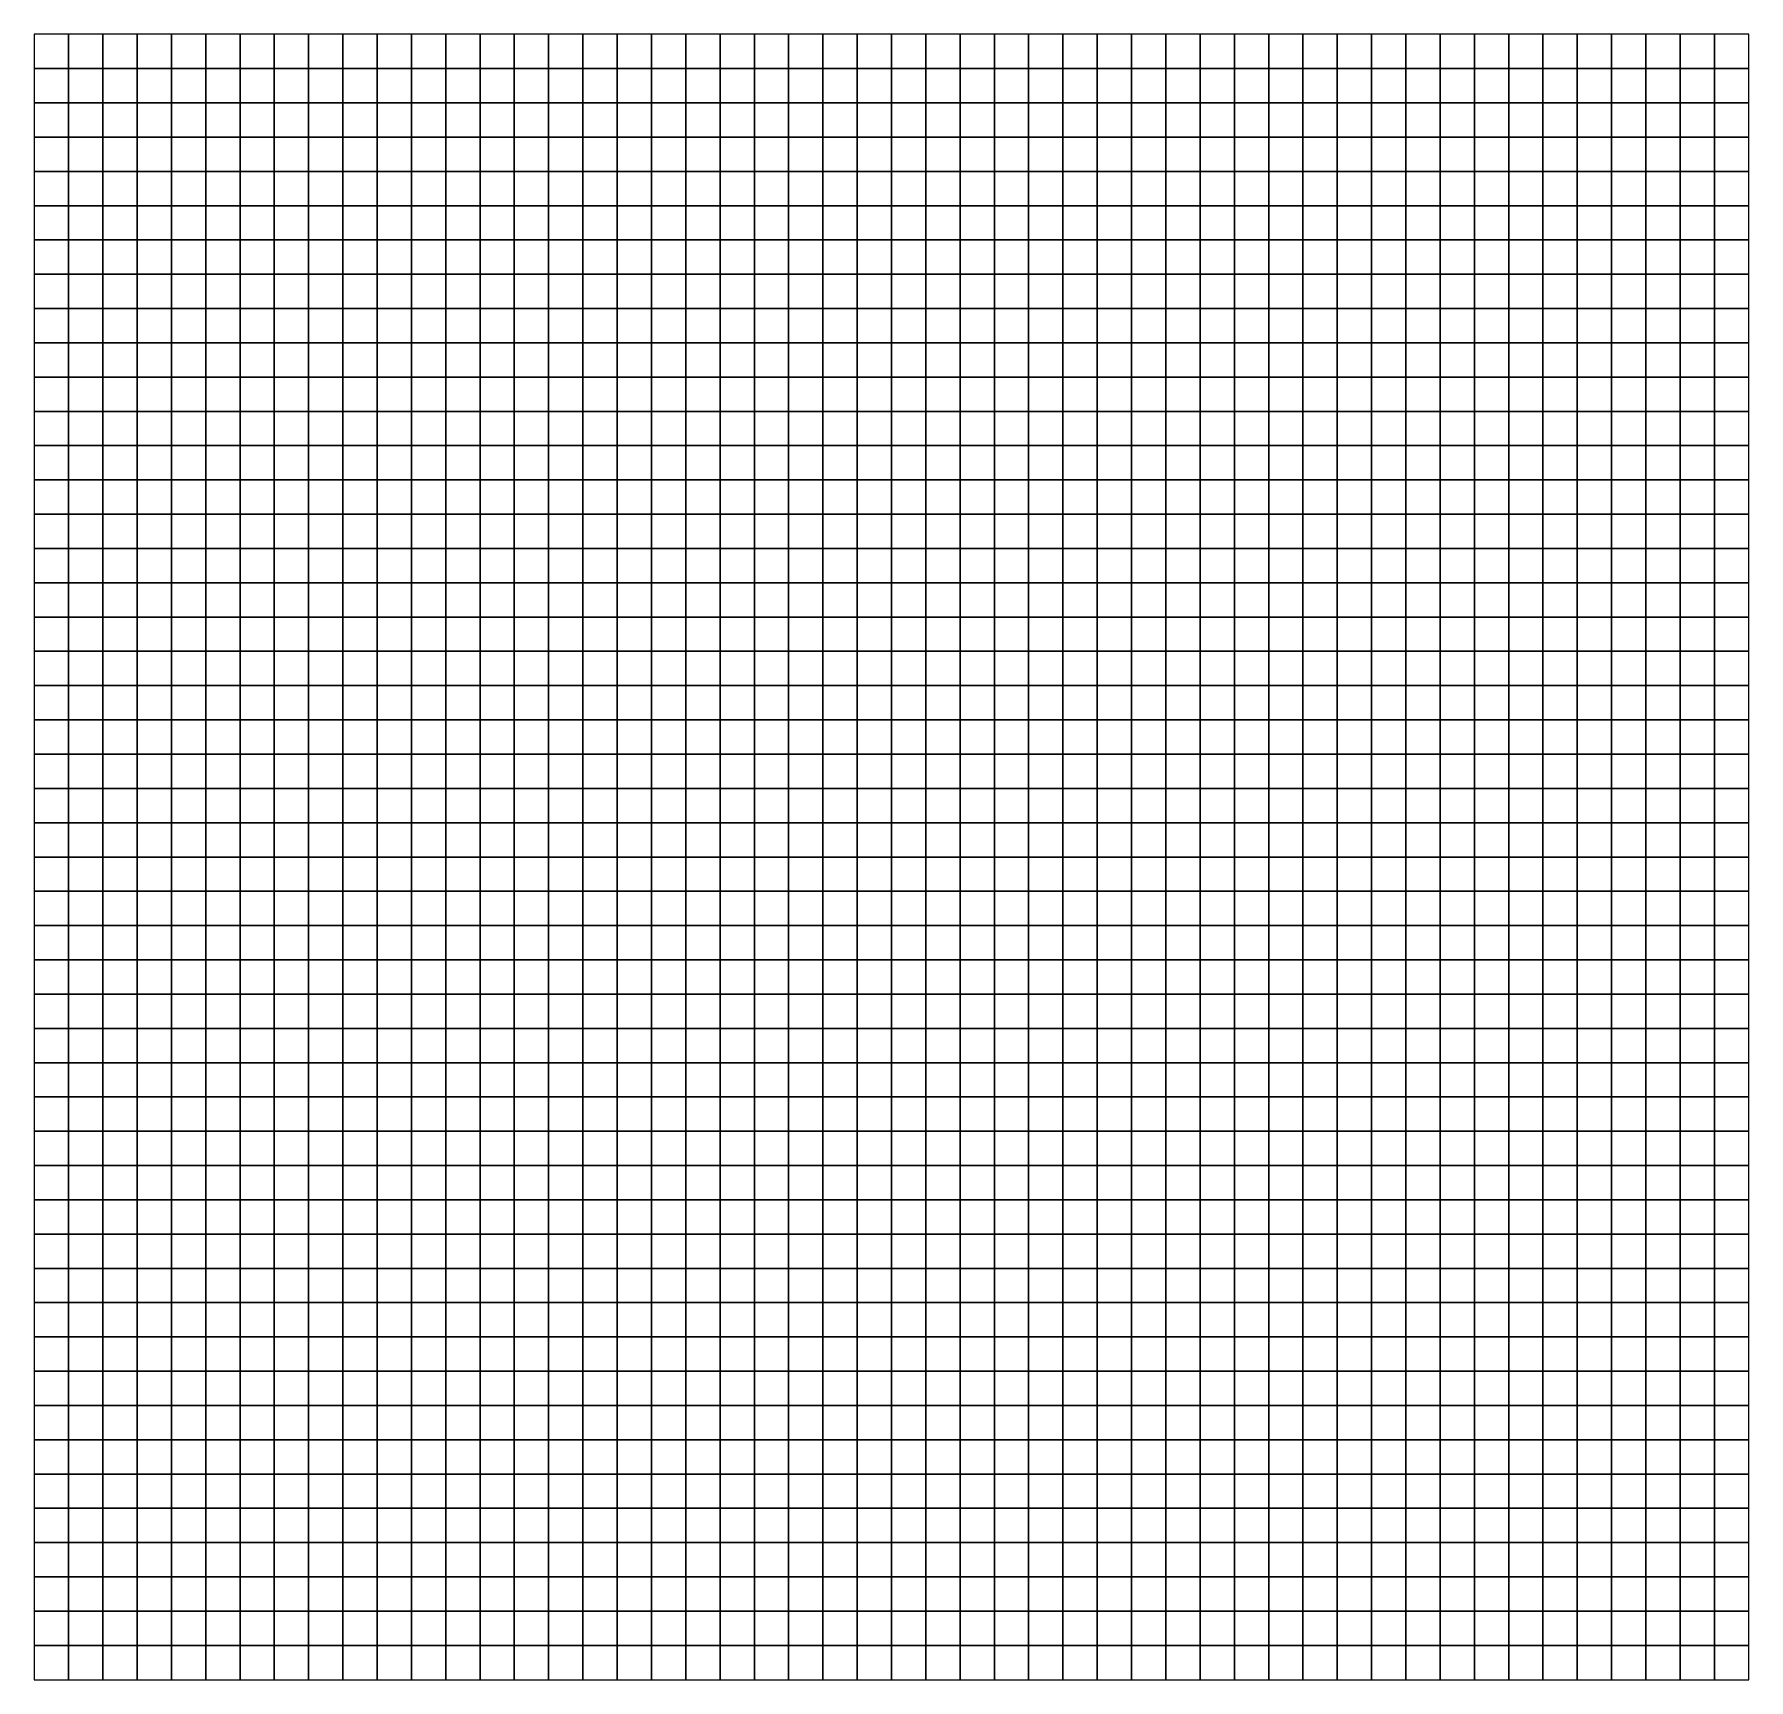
# Model space of a CAD drawing. Header units: metres. Extents: x 0 to 500, y 0 to 480.
import ezdxf

# ---------------------------------------------------------------- set-up
doc = ezdxf.new("R2010")
doc.units = ezdxf.units.M

msp = doc.modelspace()

# ---------------------------------------------------------------- linework, layer by layer
at = {"layer": 'B2'}
for points in [[(0, 470, -389.79), (10, 470, -389.59), (10, 480, -391.3), (0, 480, -391.56)], [(10, 470, -389.59), (20, 470, -389.33), (20, 480, -390.95), (10, 480, -391.3)], [(20, 470, -389.33), (30, 470, -389), (30, 480, -390.51), (20, 480, -390.95)], [(30, 470, -389), (40, 470, -388.67), (40, 480, -390.08), (30, 480, -390.51)], [(40, 470, -388.67), (50, 470, -388.34), (50, 480, -389.64), (40, 480, -390.08)], [(50, 470, -388.34), (60, 470, -388.01), (60, 480, -389.2), (50, 480, -389.64)], [(60, 470, -388.01), (70, 470, -387.67), (70, 480, -388.76), (60, 480, -389.2)], [(70, 470, -387.67), (80, 470, -387.34), (80, 480, -388.31), (70, 480, -388.76)], [(80, 470, -387.34), (90, 470, -386.71), (90, 480, -387.54), (80, 480, -388.31)], [(90, 470, -386.71), (100, 470, -386.12), (100, 480, -386.77), (90, 480, -387.54)], [(100, 470, -386.12), (110, 470, -385.58), (110, 480, -386.01), (100, 480, -386.77)], [(110, 470, -385.58), (120, 470, -385.07), (120, 480, -385.26), (110, 480, -386.01)], [(120, 470, -385.07), (130, 470, -384.6), (130, 480, -384.52), (120, 480, -385.26)], [(130, 470, -384.6), (140, 470, -384.46), (140, 480, -384.11), (130, 480, -384.52)], [(140, 470, -384.46), (150, 470, -384.33), (150, 480, -383.69), (140, 480, -384.11)], [(150, 470, -384.33), (160, 470, -384.2), (160, 480, -383.28), (150, 480, -383.69)], [(160, 470, -384.2), (170, 470, -383.25), (170, 480, -382.05), (160, 480, -383.28)], [(170, 470, -383.25), (180, 470, -382.24), (180, 480, -380.76), (170, 480, -382.05)], [(180, 470, -382.24), (190, 470, -380.99), (190, 480, -379.42), (180, 480, -380.76)], [(190, 470, -380.99), (200, 470, -379.5), (200, 480, -378.02), (190, 480, -379.42)], [(200, 470, -379.5), (210, 470, -377.76), (210, 480, -376.56), (200, 480, -378.02)], [(210, 470, -377.76), (220, 470, -376.6), (220, 480, -375.88), (210, 480, -376.56)], [(220, 470, -376.6), (230, 470, -375.23), (230, 480, -375.21), (220, 480, -375.88)], [(230, 470, -375.23), (240, 470, -373.8), (240, 480, -374.53), (230, 480, -375.21)], [(240, 470, -373.8), (250, 470, -372.49), (250, 480, -373.85), (240, 480, -374.53)], [(250, 470, -372.49), (260, 470, -371.31), (260, 480, -373.17), (250, 480, -373.85)], [(260, 470, -371.31), (270, 470, -370.29), (270, 480, -372.5), (260, 480, -373.17)], [(270, 470, -370.29), (280, 470, -369.4), (280, 480, -371.82), (270, 480, -372.5)], [(280, 470, -369.4), (290, 470, -368.73), (290, 480, -371.14), (280, 480, -371.82)], [(290, 470, -368.73), (300, 470, -368.05), (300, 480, -370.46), (290, 480, -371.14)], [(300, 470, -368.05), (310, 470, -367.37), (310, 480, -369.78), (300, 480, -370.46)], [(310, 470, -367.37), (320, 470, -366.69), (320, 480, -369.11), (310, 480, -369.78)], [(320, 470, -366.69), (330, 470, -366.02), (330, 480, -368.43), (320, 480, -369.11)], [(330, 470, -366.02), (340, 470, -365.34), (340, 480, -367.75), (330, 480, -368.43)], [(340, 470, -365.34), (350, 470, -364.66), (350, 480, -367.07), (340, 480, -367.75)], [(350, 470, -364.66), (360, 470, -363.98), (360, 480, -366.4), (350, 480, -367.07)], [(360, 470, -363.98), (370, 470, -363.31), (370, 480, -365.72), (360, 480, -366.4)], [(370, 470, -363.31), (380, 470, -362.63), (380, 480, -365.04), (370, 480, -365.72)], [(380, 470, -362.63), (390, 470, -361.95), (390, 480, -364.36), (380, 480, -365.04)], [(390, 470, -361.95), (400, 470, -361.27), (400, 480, -363.69), (390, 480, -364.36)], [(400, 470, -361.27), (410, 470, -360.6), (410, 480, -363.01), (400, 480, -363.69)], [(410, 470, -360.6), (420, 470, -359.92), (420, 480, -362.33), (410, 480, -363.01)], [(420, 470, -359.92), (430, 470, -359.24), (430, 480, -361.65), (420, 480, -362.33)], [(430, 470, -359.24), (440, 470, -358.56), (440, 480, -360.98), (430, 480, -361.65)], [(440, 470, -358.56), (450, 470, -357.89), (450, 480, -360.3), (440, 480, -360.98)], [(450, 470, -357.89), (460, 470, -357.21), (460, 480, -359.62), (450, 480, -360.3)], [(460, 470, -357.21), (470, 470, -356.53), (470, 480, -358.94), (460, 480, -359.62)], [(470, 470, -356.53), (480, 470, -355.85), (480, 480, -358.27), (470, 480, -358.94)], [(480, 470, -355.85), (490, 470, -355.31), (490, 480, -357.72), (480, 480, -358.27)], [(490, 470, -355.31), (500, 470, -354.9), (500, 480, -357.32), (490, 480, -357.72)], [(0, 460, -387.18), (10, 460, -387.04), (10, 470, -389.59), (0, 470, -389.79)], [(10, 460, -387.04), (20, 460, -386.86), (20, 470, -389.33), (10, 470, -389.59)], [(20, 460, -386.86), (30, 460, -386.64), (30, 470, -389), (20, 470, -389.33)], [(30, 460, -386.64), (40, 460, -386.42), (40, 470, -388.67), (30, 470, -389)], [(40, 460, -386.42), (50, 460, -386.19), (50, 470, -388.34), (40, 470, -388.67)], [(50, 460, -386.19), (60, 460, -385.96), (60, 470, -388.01), (50, 470, -388.34)], [(60, 460, -385.96), (70, 460, -385.73), (70, 470, -387.67), (60, 470, -388.01)], [(70, 460, -385.73), (80, 460, -385.49), (80, 470, -387.34), (70, 470, -387.67)], [(80, 460, -385.49), (90, 460, -385), (90, 470, -386.71), (80, 470, -387.34)], [(90, 460, -385), (100, 460, -384.57), (100, 470, -386.12), (90, 470, -386.71)], [(100, 460, -384.57), (110, 460, -384.22), (110, 470, -385.58), (100, 470, -386.12)], [(110, 460, -384.22), (120, 460, -383.95), (120, 470, -385.07), (110, 470, -385.58)], [(120, 460, -383.95), (130, 460, -383.75), (130, 470, -384.6), (120, 470, -385.07)], [(130, 460, -383.75), (140, 460, -383.88), (140, 470, -384.46), (130, 470, -384.6)], [(140, 460, -383.88), (150, 460, -384.01), (150, 470, -384.33), (140, 470, -384.46)], [(150, 460, -384.01), (160, 460, -384.15), (160, 470, -384.2), (150, 470, -384.33)], [(160, 460, -384.15), (170, 460, -383.46), (170, 470, -383.25), (160, 470, -384.2)], [(170, 460, -383.46), (180, 460, -382.72), (180, 470, -382.24), (170, 470, -383.25)], [(180, 460, -382.72), (190, 460, -381.56), (190, 470, -380.99), (180, 470, -382.24)], [(190, 460, -381.56), (200, 460, -379.97), (200, 470, -379.5), (190, 470, -380.99)], [(200, 460, -379.97), (210, 460, -377.94), (210, 470, -377.76), (200, 470, -379.5)], [(210, 460, -377.94), (220, 460, -376.3), (220, 470, -376.6), (210, 470, -377.76)], [(220, 460, -376.3), (230, 460, -374.28), (230, 470, -375.23), (220, 470, -376.6)], [(230, 460, -374.28), (240, 460, -372.19), (240, 470, -373.8), (230, 470, -375.23)], [(240, 460, -372.19), (250, 460, -370.23), (250, 470, -372.49), (240, 470, -373.8)], [(250, 460, -370.23), (260, 460, -368.39), (260, 470, -371.31), (250, 470, -372.49)], [(260, 460, -368.39), (270, 460, -366.71), (270, 470, -370.29), (260, 470, -371.31)], [(270, 460, -366.71), (280, 460, -365.17), (280, 470, -369.4), (270, 470, -370.29)], [(280, 460, -365.17), (290, 460, -364.43), (290, 470, -368.73), (280, 470, -369.4)], [(290, 460, -364.43), (300, 460, -363.83), (300, 470, -368.05), (290, 470, -368.73)], [(300, 460, -363.83), (310, 460, -363.35), (310, 470, -367.37), (300, 470, -368.05)], [(310, 460, -363.35), (320, 460, -363.01), (320, 470, -366.69), (310, 470, -367.37)], [(320, 460, -363.01), (330, 460, -362.8), (330, 470, -366.02), (320, 470, -366.69)], [(330, 460, -362.8), (340, 460, -362.12), (340, 470, -365.34), (330, 470, -366.02)], [(340, 460, -362.12), (350, 460, -361.45), (350, 470, -364.66), (340, 470, -365.34)], [(350, 460, -361.45), (360, 460, -360.77), (360, 470, -363.98), (350, 470, -364.66)], [(360, 460, -360.77), (370, 460, -360.09), (370, 470, -363.31), (360, 470, -363.98)], [(370, 460, -360.09), (380, 460, -359.41), (380, 470, -362.63), (370, 470, -363.31)], [(380, 460, -359.41), (390, 460, -358.73), (390, 470, -361.95), (380, 470, -362.63)], [(390, 460, -358.73), (400, 460, -358.06), (400, 470, -361.27), (390, 470, -361.95)], [(400, 460, -358.06), (410, 460, -357.38), (410, 470, -360.6), (400, 470, -361.27)], [(410, 460, -357.38), (420, 460, -356.7), (420, 470, -359.92), (410, 470, -360.6)], [(420, 460, -356.7), (430, 460, -356.02), (430, 470, -359.24), (420, 470, -359.92)], [(430, 460, -356.02), (440, 460, -355.35), (440, 470, -358.56), (430, 470, -359.24)], [(440, 460, -355.35), (450, 460, -354.67), (450, 470, -357.89), (440, 470, -358.56)], [(450, 460, -354.67), (460, 460, -353.99), (460, 470, -357.21), (450, 470, -357.89)], [(460, 460, -353.99), (470, 460, -353.31), (470, 470, -356.53), (460, 470, -357.21)], [(470, 460, -353.31), (480, 460, -352.64), (480, 470, -355.85), (470, 470, -356.53)], [(480, 460, -352.64), (490, 460, -352.09), (490, 470, -355.31), (480, 470, -355.85)], [(490, 460, -352.09), (500, 460, -351.69), (500, 470, -354.9), (490, 470, -355.31)], [(0, 450, -383.66), (10, 450, -383.63), (10, 460, -387.04), (0, 460, -387.18)], [(10, 450, -383.63), (20, 450, -383.58), (20, 460, -386.86), (10, 460, -387.04)], [(20, 450, -383.58), (30, 450, -383.51), (30, 460, -386.64), (20, 460, -386.86)], [(30, 450, -383.51), (40, 450, -383.43), (40, 460, -386.42), (30, 460, -386.64)], [(40, 450, -383.43), (50, 450, -383.35), (50, 460, -386.19), (40, 460, -386.42)], [(50, 450, -383.35), (60, 450, -383.26), (60, 460, -385.96), (50, 460, -386.19)], [(60, 450, -383.26), (70, 450, -383.16), (70, 460, -385.73), (60, 460, -385.96)], [(70, 450, -383.16), (80, 450, -383.06), (80, 460, -385.49), (70, 460, -385.73)], [(80, 450, -383.06), (90, 450, -382.72), (90, 460, -385), (80, 460, -385.49)], [(90, 450, -382.72), (100, 450, -382.47), (100, 460, -384.57), (90, 460, -385)], [(100, 450, -382.47), (110, 450, -382.3), (110, 460, -384.22), (100, 460, -384.57)], [(110, 450, -382.3), (120, 450, -382.24), (120, 460, -383.95), (110, 460, -384.22)], [(120, 450, -382.24), (130, 450, -382.26), (130, 460, -383.75), (120, 460, -383.95)], [(130, 450, -382.26), (140, 450, -382.61), (140, 460, -383.88), (130, 460, -383.75)], [(140, 450, -382.61), (150, 450, -382.97), (150, 460, -384.01), (140, 460, -383.88)], [(150, 450, -382.97), (160, 450, -383.33), (160, 460, -384.15), (150, 460, -384.01)], [(160, 450, -383.33), (170, 450, -382.85), (170, 460, -383.46), (160, 460, -384.15)], [(170, 450, -382.85), (180, 450, -382.31), (180, 460, -382.72), (170, 460, -383.46)], [(180, 450, -382.31), (190, 450, -381.18), (190, 460, -381.56), (180, 460, -382.72)], [(190, 450, -381.18), (200, 450, -379.45), (200, 460, -379.97), (190, 460, -381.56)], [(200, 450, -379.45), (210, 450, -377.11), (210, 460, -377.94), (200, 460, -379.97)], [(210, 450, -377.11), (220, 450, -375), (220, 460, -376.3), (210, 460, -377.94)], [(220, 450, -375), (230, 450, -372.34), (230, 460, -374.28), (220, 460, -376.3)], [(230, 450, -372.34), (240, 450, -369.6), (240, 460, -372.19), (230, 460, -374.28)], [(240, 450, -369.6), (250, 450, -367), (250, 460, -370.23), (240, 460, -372.19)], [(250, 450, -367), (260, 450, -364.53), (260, 460, -368.39), (250, 460, -370.23)], [(260, 450, -364.53), (270, 450, -362.21), (270, 460, -366.71), (260, 460, -368.39)], [(270, 450, -362.21), (280, 450, -360.03), (280, 460, -365.17), (270, 460, -366.71)], [(280, 450, -360.03), (290, 450, -358.79), (290, 460, -364.43), (280, 460, -365.17)], [(290, 450, -358.79), (300, 450, -357.81), (300, 460, -363.83), (290, 460, -364.43)], [(300, 450, -357.81), (310, 450, -357.02), (310, 460, -363.35), (300, 460, -363.83)], [(310, 450, -357.02), (320, 450, -357.02), (320, 460, -363.01), (310, 460, -363.35)], [(320, 450, -357.02), (330, 450, -357.29), (330, 460, -362.8), (320, 460, -363.01)], [(330, 450, -357.29), (340, 450, -357.09), (340, 460, -362.12), (330, 460, -362.8)], [(340, 450, -357.09), (350, 450, -356.88), (350, 460, -361.45), (340, 460, -362.12)], [(350, 450, -356.88), (360, 450, -356.75), (360, 460, -360.77), (350, 460, -361.45)], [(360, 450, -356.75), (370, 450, -356.07), (370, 460, -360.09), (360, 460, -360.77)], [(370, 450, -356.07), (380, 450, -355.39), (380, 460, -359.41), (370, 460, -360.09)], [(380, 450, -355.39), (390, 450, -354.71), (390, 460, -358.73), (380, 460, -359.41)], [(390, 450, -354.71), (400, 450, -354.04), (400, 460, -358.06), (390, 460, -358.73)], [(400, 450, -354.04), (410, 450, -353.36), (410, 460, -357.38), (400, 460, -358.06)], [(410, 450, -353.36), (420, 450, -352.68), (420, 460, -356.7), (410, 460, -357.38)], [(420, 450, -352.68), (430, 450, -352), (430, 460, -356.02), (420, 460, -356.7)], [(430, 450, -352), (440, 450, -351.33), (440, 460, -355.35), (430, 460, -356.02)], [(440, 450, -351.33), (450, 450, -350.65), (450, 460, -354.67), (440, 460, -355.35)], [(450, 450, -350.65), (460, 450, -349.97), (460, 460, -353.99), (450, 460, -354.67)], [(460, 450, -349.97), (470, 450, -349.29), (470, 460, -353.31), (460, 460, -353.99)], [(470, 450, -349.29), (480, 450, -348.62), (480, 460, -352.64), (470, 460, -353.31)], [(480, 450, -348.62), (490, 450, -348.07), (490, 460, -352.09), (480, 460, -352.64)], [(490, 450, -348.07), (500, 450, -347.67), (500, 460, -351.69), (490, 460, -352.09)], [(0, 440, -379.48), (10, 440, -379.49), (10, 450, -383.63), (0, 450, -383.66)], [(10, 440, -379.49), (20, 440, -379.49), (20, 450, -383.58), (10, 450, -383.63)], [(20, 440, -379.49), (30, 440, -379.5), (30, 450, -383.51), (20, 450, -383.58)], [(30, 440, -379.5), (40, 440, -379.49), (40, 450, -383.43), (30, 450, -383.51)], [(40, 440, -379.49), (50, 440, -379.49), (50, 450, -383.35), (40, 450, -383.43)], [(50, 440, -379.49), (60, 440, -379.47), (60, 450, -383.26), (50, 450, -383.35)], [(60, 440, -379.47), (70, 440, -379.45), (70, 450, -383.16), (60, 450, -383.26)], [(70, 440, -379.45), (80, 440, -379.42), (80, 450, -383.06), (70, 450, -383.16)], [(80, 440, -379.42), (90, 440, -379.5), (90, 450, -382.72), (80, 450, -383.06)], [(90, 440, -379.5), (100, 440, -379.68), (100, 450, -382.47), (90, 450, -382.72)], [(100, 440, -379.68), (110, 440, -379.98), (110, 450, -382.3), (100, 450, -382.47)], [(110, 440, -379.98), (120, 440, -380.39), (120, 450, -382.24), (110, 450, -382.3)], [(120, 440, -380.39), (130, 440, -380.91), (130, 450, -382.26), (120, 450, -382.24)], [(130, 440, -380.91), (140, 440, -381.43), (140, 450, -382.61), (130, 450, -382.26)], [(140, 440, -381.43), (150, 440, -381.95), (150, 450, -382.97), (140, 450, -382.61)], [(150, 440, -381.95), (160, 440, -382.47), (160, 450, -383.33), (150, 450, -382.97)], [(160, 440, -382.47), (170, 440, -382.16), (170, 450, -382.85), (160, 450, -383.33)], [(170, 440, -382.16), (180, 440, -381.79), (180, 450, -382.31), (170, 450, -382.85)], [(180, 440, -381.79), (190, 440, -380.66), (190, 450, -381.18), (180, 450, -382.31)], [(190, 440, -380.66), (200, 440, -378.78), (200, 450, -379.45), (190, 450, -381.18)], [(200, 440, -378.78), (210, 440, -376.13), (210, 450, -377.11), (200, 450, -379.45)], [(210, 440, -376.13), (220, 440, -373.55), (220, 450, -375), (210, 450, -377.11)], [(220, 440, -373.55), (230, 440, -370.26), (230, 450, -372.34), (220, 450, -375)], [(230, 440, -370.26), (240, 440, -366.9), (240, 450, -369.6), (230, 450, -372.34)], [(240, 440, -366.9), (250, 440, -363.66), (250, 450, -367), (240, 450, -369.6)], [(250, 440, -363.66), (260, 440, -360.57), (260, 450, -364.53), (250, 450, -367)], [(260, 440, -360.57), (270, 440, -357.62), (270, 450, -362.21), (260, 450, -364.53)], [(270, 440, -357.62), (280, 440, -354.82), (280, 450, -360.03), (270, 450, -362.21)], [(280, 440, -354.82), (290, 440, -353.08), (290, 450, -358.79), (280, 450, -360.03)], [(290, 440, -353.08), (300, 440, -351.74), (300, 450, -357.81), (290, 450, -358.79)], [(300, 440, -351.74), (310, 440, -350.69), (310, 450, -357.02), (300, 450, -357.81)], [(310, 440, -350.69), (320, 440, -350.58), (320, 450, -357.02), (310, 450, -357.02)], [(320, 440, -350.58), (330, 440, -350.76), (330, 450, -357.29), (320, 450, -357.02)], [(330, 440, -350.76), (340, 440, -351.04), (340, 450, -357.09), (330, 450, -357.29)], [(340, 440, -351.04), (350, 440, -351.32), (350, 450, -356.88), (340, 450, -357.09)], [(350, 440, -351.32), (360, 440, -351.67), (360, 450, -356.75), (350, 450, -356.88)], [(360, 440, -351.67), (370, 440, -351.48), (370, 450, -356.07), (360, 450, -356.75)], [(370, 440, -351.48), (380, 440, -351.37), (380, 450, -355.39), (370, 450, -356.07)], [(380, 440, -351.37), (390, 440, -350.69), (390, 450, -354.71), (380, 450, -355.39)], [(390, 440, -350.69), (400, 440, -350.02), (400, 450, -354.04), (390, 450, -354.71)], [(400, 440, -350.02), (410, 440, -349.34), (410, 450, -353.36), (400, 450, -354.04)], [(410, 440, -349.34), (420, 440, -348.66), (420, 450, -352.68), (410, 450, -353.36)], [(420, 440, -348.66), (430, 440, -347.98), (430, 450, -352), (420, 450, -352.68)], [(430, 440, -347.98), (440, 440, -347.31), (440, 450, -351.33), (430, 450, -352)], [(440, 440, -347.31), (450, 440, -346.63), (450, 450, -350.65), (440, 450, -351.33)], [(450, 440, -346.63), (460, 440, -345.95), (460, 450, -349.97), (450, 450, -350.65)], [(460, 440, -345.95), (470, 440, -345.27), (470, 450, -349.29), (460, 450, -349.97)], [(470, 440, -345.27), (480, 440, -344.59), (480, 450, -348.62), (470, 450, -349.29)], [(480, 440, -344.59), (490, 440, -344.05), (490, 450, -348.07), (480, 450, -348.62)], [(490, 440, -344.05), (500, 440, -343.65), (500, 450, -347.67), (490, 450, -348.07)], [(0, 430, -375.39), (10, 430, -375.41), (10, 440, -379.49), (0, 440, -379.48)], [(10, 430, -375.41), (20, 430, -375.45), (20, 440, -379.49), (10, 440, -379.49)], [(20, 430, -375.45), (30, 430, -375.49), (30, 440, -379.5), (20, 440, -379.49)], [(30, 430, -375.49), (40, 430, -375.53), (40, 440, -379.49), (30, 440, -379.5)], [(40, 430, -375.53), (50, 430, -375.58), (50, 440, -379.49), (40, 440, -379.49)], [(50, 430, -375.58), (60, 430, -375.62), (60, 440, -379.47), (50, 440, -379.49)], [(60, 430, -375.62), (70, 430, -375.66), (70, 440, -379.45), (60, 440, -379.47)], [(70, 430, -375.66), (80, 430, -375.71), (80, 440, -379.42), (70, 440, -379.45)], [(80, 430, -375.71), (90, 430, -375.82), (90, 440, -379.5), (80, 440, -379.42)], [(90, 430, -375.82), (100, 430, -376.01), (100, 440, -379.68), (90, 440, -379.5)], [(100, 430, -376.01), (110, 430, -376.26), (110, 440, -379.98), (100, 440, -379.68)], [(110, 430, -376.26), (120, 430, -376.59), (120, 440, -380.39), (110, 440, -379.98)], [(120, 430, -376.59), (130, 430, -376.99), (130, 440, -380.91), (120, 440, -380.39)], [(130, 430, -376.99), (140, 430, -377.39), (140, 440, -381.43), (130, 440, -380.91)], [(140, 430, -377.39), (150, 430, -377.78), (150, 440, -381.95), (140, 440, -381.43)], [(150, 430, -377.78), (160, 430, -378.17), (160, 440, -382.47), (150, 440, -381.95)], [(160, 430, -378.17), (170, 430, -378.56), (170, 440, -382.16), (160, 440, -382.47)], [(170, 430, -378.56), (180, 430, -378.94), (180, 440, -381.79), (170, 440, -382.16)], [(180, 430, -378.94), (190, 430, -378.46), (190, 440, -380.66), (180, 440, -381.79)], [(190, 430, -378.46), (200, 430, -377.14), (200, 440, -378.78), (190, 440, -380.66)], [(200, 430, -377.14), (210, 430, -374.97), (210, 440, -376.13), (200, 440, -378.78)], [(210, 430, -374.97), (220, 430, -371.94), (220, 440, -373.55), (210, 440, -376.13)], [(220, 430, -371.94), (230, 430, -368.05), (230, 440, -370.26), (220, 440, -373.55)], [(230, 430, -368.05), (240, 430, -364.08), (240, 440, -366.9), (230, 440, -370.26)], [(240, 430, -364.08), (250, 430, -360.25), (250, 440, -363.66), (240, 440, -366.9)], [(250, 430, -360.25), (260, 430, -356.55), (260, 440, -360.57), (250, 440, -363.66)], [(260, 430, -356.55), (270, 430, -353), (270, 440, -357.62), (260, 440, -360.57)], [(270, 430, -353), (280, 430, -349.59), (280, 440, -354.82), (270, 440, -357.62)], [(280, 430, -349.59), (290, 430, -347.36), (290, 440, -353.08), (280, 440, -354.82)], [(290, 430, -347.36), (300, 430, -345.66), (300, 440, -351.74), (290, 440, -353.08)], [(300, 430, -345.66), (310, 430, -344.36), (310, 440, -350.69), (300, 440, -351.74)], [(310, 430, -344.36), (320, 430, -344.11), (320, 440, -350.58), (310, 440, -350.69)], [(320, 430, -344.11), (330, 430, -344.28), (330, 440, -350.76), (320, 440, -350.58)], [(330, 430, -344.28), (340, 430, -344.54), (340, 440, -351.04), (330, 440, -350.76)], [(340, 430, -344.54), (350, 430, -344.69), (350, 440, -351.32), (340, 440, -351.04)], [(350, 430, -344.69), (360, 430, -344.86), (360, 440, -351.67), (350, 440, -351.32)], [(360, 430, -344.86), (370, 430, -345.16), (370, 440, -351.48), (360, 440, -351.67)], [(370, 430, -345.16), (380, 430, -345.55), (380, 440, -351.37), (370, 440, -351.48)], [(380, 430, -345.55), (390, 430, -345.39), (390, 440, -350.69), (380, 440, -351.37)], [(390, 430, -345.39), (400, 430, -345.31), (400, 440, -350.02), (390, 440, -350.69)], [(400, 430, -345.31), (410, 430, -345.32), (410, 440, -349.34), (400, 440, -350.02)], [(410, 430, -345.32), (420, 430, -344.64), (420, 440, -348.66), (410, 440, -349.34)], [(420, 430, -344.64), (430, 430, -343.96), (430, 440, -347.98), (420, 440, -348.66)], [(430, 430, -343.96), (440, 430, -343.28), (440, 440, -347.31), (430, 440, -347.98)], [(440, 430, -343.28), (450, 430, -342.61), (450, 440, -346.63), (440, 440, -347.31)], [(450, 430, -342.61), (460, 430, -341.93), (460, 440, -345.95), (450, 440, -346.63)], [(460, 430, -341.93), (470, 430, -341.25), (470, 440, -345.27), (460, 440, -345.95)], [(470, 430, -341.25), (480, 430, -340.57), (480, 440, -344.59), (470, 440, -345.27)], [(480, 430, -340.57), (490, 430, -340.03), (490, 440, -344.05), (480, 440, -344.59)], [(490, 430, -340.03), (500, 430, -339.63), (500, 440, -343.65), (490, 440, -344.05)], [(0, 420, -371.33), (10, 420, -371.39), (10, 430, -375.41), (0, 430, -375.39)], [(10, 420, -371.39), (20, 420, -371.46), (20, 430, -375.45), (10, 430, -375.41)], [(20, 420, -371.46), (30, 420, -371.54), (30, 430, -375.49), (20, 430, -375.45)], [(30, 420, -371.54), (40, 420, -371.63), (40, 430, -375.53), (30, 430, -375.49)], [(40, 420, -371.63), (50, 420, -371.72), (50, 430, -375.58), (40, 430, -375.53)], [(50, 420, -371.72), (60, 420, -371.8), (60, 430, -375.62), (50, 430, -375.58)], [(60, 420, -371.8), (70, 420, -371.87), (70, 430, -375.66), (60, 430, -375.62)], [(70, 420, -371.87), (80, 420, -371.94), (80, 430, -375.71), (70, 430, -375.66)], [(80, 420, -371.94), (90, 420, -372.04), (90, 430, -375.82), (80, 430, -375.71)], [(90, 420, -372.04), (100, 420, -372.19), (100, 430, -376.01), (90, 430, -375.82)], [(100, 420, -372.19), (110, 420, -372.37), (110, 430, -376.26), (100, 430, -376.01)], [(110, 420, -372.37), (120, 420, -372.59), (120, 430, -376.59), (110, 430, -376.26)], [(120, 420, -372.59), (130, 420, -372.85), (130, 430, -376.99), (120, 430, -376.59)], [(130, 420, -372.85), (140, 420, -373.11), (140, 430, -377.39), (130, 430, -376.99)], [(140, 420, -373.11), (150, 420, -373.36), (150, 430, -377.78), (140, 430, -377.39)], [(150, 420, -373.36), (160, 420, -373.61), (160, 430, -378.17), (150, 430, -377.78)], [(160, 420, -373.61), (170, 420, -373.85), (170, 430, -378.56), (160, 430, -378.17)], [(170, 420, -373.85), (180, 420, -374.09), (180, 430, -378.94), (170, 430, -378.56)], [(180, 420, -374.09), (190, 420, -373.53), (190, 430, -378.46), (180, 430, -378.94)], [(190, 420, -373.53), (200, 420, -372.15), (200, 430, -377.14), (190, 430, -378.46)], [(200, 420, -372.15), (210, 420, -369.98), (210, 430, -374.97), (200, 430, -377.14)], [(210, 420, -369.98), (220, 420, -367), (220, 430, -371.94), (210, 430, -374.97)], [(220, 420, -367), (230, 420, -363.21), (230, 430, -368.05), (220, 430, -371.94)], [(230, 420, -363.21), (240, 420, -359.42), (240, 430, -364.08), (230, 430, -368.05)], [(240, 420, -359.42), (250, 420, -355.64), (250, 430, -360.25), (240, 430, -364.08)], [(250, 420, -355.64), (260, 420, -351.85), (260, 430, -356.55), (250, 430, -360.25)], [(260, 420, -351.85), (270, 420, -348.07), (270, 430, -353), (260, 430, -356.55)], [(270, 420, -348.07), (280, 420, -344.28), (280, 430, -349.59), (270, 430, -353)], [(280, 420, -344.28), (290, 420, -341.58), (290, 430, -347.36), (280, 430, -349.59)], [(290, 420, -341.58), (300, 420, -339.53), (300, 430, -345.66), (290, 430, -347.36)], [(300, 420, -339.53), (310, 420, -337.99), (310, 430, -344.36), (300, 430, -345.66)], [(310, 420, -337.99), (320, 420, -337.62), (320, 430, -344.11), (310, 430, -344.36)], [(320, 420, -337.62), (330, 420, -337.78), (330, 430, -344.28), (320, 430, -344.11)], [(330, 420, -337.78), (340, 420, -338.03), (340, 430, -344.54), (330, 430, -344.28)], [(340, 420, -338.03), (350, 420, -338.17), (350, 430, -344.69), (340, 430, -344.54)], [(350, 420, -338.17), (360, 420, -338.29), (360, 430, -344.86), (350, 430, -344.69)], [(360, 420, -338.29), (370, 420, -338.46), (370, 430, -345.16), (360, 430, -344.86)], [(370, 420, -338.46), (380, 420, -338.64), (380, 430, -345.55), (370, 430, -345.16)], [(380, 420, -338.64), (390, 420, -338.98), (390, 430, -345.39), (380, 430, -345.55)], [(390, 420, -338.98), (400, 420, -339.41), (400, 430, -345.31), (390, 430, -345.39)], [(400, 420, -339.41), (410, 420, -339.96), (410, 430, -345.32), (400, 430, -345.31)], [(410, 420, -339.96), (420, 420, -339.9), (420, 430, -344.64), (410, 430, -345.32)], [(420, 420, -339.9), (430, 420, -339.94), (430, 430, -343.96), (420, 430, -344.64)], [(430, 420, -339.94), (440, 420, -339.26), (440, 430, -343.28), (430, 430, -343.96)], [(440, 420, -339.26), (450, 420, -338.59), (450, 430, -342.61), (440, 430, -343.28)], [(450, 420, -338.59), (460, 420, -337.91), (460, 430, -341.93), (450, 430, -342.61)], [(460, 420, -337.91), (470, 420, -337.23), (470, 430, -341.25), (460, 430, -341.93)], [(470, 420, -337.23), (480, 420, -336.55), (480, 430, -340.57), (470, 430, -341.25)], [(480, 420, -336.55), (490, 420, -336.01), (490, 430, -340.03), (480, 430, -340.57)], [(490, 420, -336.01), (500, 420, -335.6), (500, 430, -339.63), (490, 430, -340.03)], [(0, 410, -367.19), (10, 410, -367.27), (10, 420, -371.39), (0, 420, -371.33)], [(10, 410, -367.27), (20, 410, -367.37), (20, 420, -371.46), (10, 420, -371.39)], [(20, 410, -367.37), (30, 410, -367.5), (30, 420, -371.54), (20, 420, -371.46)], [(30, 410, -367.5), (40, 410, -367.62), (40, 420, -371.63), (30, 420, -371.54)], [(40, 410, -367.62), (50, 410, -367.74), (50, 420, -371.72), (40, 420, -371.63)], [(50, 410, -367.74), (60, 410, -367.85), (60, 420, -371.8), (50, 420, -371.72)], [(60, 410, -367.85), (70, 410, -367.96), (70, 420, -371.87), (60, 420, -371.8)], [(70, 410, -367.96), (80, 410, -368.07), (80, 420, -371.94), (70, 420, -371.87)], [(80, 410, -368.07), (90, 410, -368.18), (90, 420, -372.04), (80, 420, -371.94)], [(90, 410, -368.18), (100, 410, -368.29), (100, 420, -372.19), (90, 420, -372.04)], [(100, 410, -368.29), (110, 410, -368.42), (110, 420, -372.37), (100, 420, -372.19)], [(110, 410, -368.42), (120, 410, -368.54), (120, 420, -372.59), (110, 420, -372.37)], [(120, 410, -368.54), (130, 410, -368.67), (130, 420, -372.85), (120, 420, -372.59)], [(130, 410, -368.67), (140, 410, -368.8), (140, 420, -373.11), (130, 420, -372.85)], [(140, 410, -368.8), (150, 410, -368.94), (150, 420, -373.36), (140, 420, -373.11)], [(150, 410, -368.94), (160, 410, -369.06), (160, 420, -373.61), (150, 420, -373.36)], [(160, 410, -369.06), (170, 410, -369.19), (170, 420, -373.85), (160, 420, -373.61)], [(170, 410, -369.19), (180, 410, -369.32), (180, 420, -374.09), (170, 420, -373.85)], [(180, 410, -369.32), (190, 410, -368.68), (190, 420, -373.53), (180, 420, -374.09)], [(190, 410, -368.68), (200, 410, -367.29), (200, 420, -372.15), (190, 420, -373.53)], [(200, 410, -367.29), (210, 410, -365.15), (210, 420, -369.98), (200, 420, -372.15)], [(210, 410, -365.15), (220, 410, -362.25), (220, 420, -367), (210, 420, -369.98)], [(220, 410, -362.25), (230, 410, -358.58), (230, 420, -363.21), (220, 420, -367)], [(230, 410, -358.58), (240, 410, -354.92), (240, 420, -359.42), (230, 420, -363.21)], [(240, 410, -354.92), (250, 410, -351.24), (250, 420, -355.64), (240, 420, -359.42)], [(250, 410, -351.24), (260, 410, -347.56), (260, 420, -351.85), (250, 420, -355.64)], [(260, 410, -347.56), (270, 410, -343.88), (270, 420, -348.07), (260, 420, -351.85)], [(270, 410, -343.88), (280, 410, -340.19), (280, 420, -344.28), (270, 420, -348.07)], [(280, 410, -340.19), (290, 410, -337.1), (290, 420, -341.58), (280, 420, -344.28)], [(290, 410, -337.1), (300, 410, -334.61), (300, 420, -339.53), (290, 420, -341.58)], [(300, 410, -334.61), (310, 410, -332.61), (310, 420, -337.99), (300, 420, -339.53)], [(310, 410, -332.61), (320, 410, -331.74), (320, 420, -337.62), (310, 420, -337.99)], [(320, 410, -331.74), (330, 410, -331.37), (330, 420, -337.78), (320, 420, -337.62)], [(330, 410, -331.37), (340, 410, -331.56), (340, 420, -338.03), (330, 420, -337.78)], [(340, 410, -331.56), (350, 410, -331.65), (350, 420, -338.17), (340, 420, -338.03)], [(350, 410, -331.65), (360, 410, -331.74), (360, 420, -338.29), (350, 420, -338.17)], [(360, 410, -331.74), (370, 410, -331.91), (370, 420, -338.46), (360, 420, -338.29)], [(370, 410, -331.91), (380, 410, -332.02), (380, 420, -338.64), (370, 420, -338.46)], [(380, 410, -332.02), (390, 410, -332.21), (390, 420, -338.98), (380, 420, -338.64)], [(390, 410, -332.21), (400, 410, -332.4), (400, 420, -339.41), (390, 420, -338.98)], [(400, 410, -332.4), (410, 410, -333.46), (410, 420, -339.96), (400, 420, -339.41)], [(410, 410, -333.46), (420, 410, -333.92), (420, 420, -339.9), (410, 420, -339.96)], [(420, 410, -333.92), (430, 410, -334.52), (430, 420, -339.94), (420, 420, -339.9)], [(430, 410, -334.52), (440, 410, -334.5), (440, 420, -339.26), (430, 420, -339.94)], [(440, 410, -334.5), (450, 410, -334.56), (450, 420, -338.59), (440, 420, -339.26)], [(450, 410, -334.56), (460, 410, -333.89), (460, 420, -337.91), (450, 420, -338.59)], [(460, 410, -333.89), (470, 410, -333.21), (470, 420, -337.23), (460, 420, -337.91)], [(470, 410, -333.21), (480, 410, -332.53), (480, 420, -336.55), (470, 420, -337.23)], [(480, 410, -332.53), (490, 410, -331.99), (490, 420, -336.01), (480, 420, -336.55)], [(490, 410, -331.99), (500, 410, -331.58), (500, 420, -335.6), (490, 420, -336.01)], [(0, 400, -363.1), (10, 400, -363.16), (10, 410, -367.27), (0, 410, -367.19)], [(10, 400, -363.16), (20, 400, -363.24), (20, 410, -367.37), (10, 410, -367.27)], [(20, 400, -363.24), (30, 400, -363.35), (30, 410, -367.5), (20, 410, -367.37)], [(30, 400, -363.35), (40, 400, -363.46), (40, 410, -367.62), (30, 410, -367.5)], [(40, 400, -363.46), (50, 400, -363.57), (50, 410, -367.74), (40, 410, -367.62)], [(50, 400, -363.57), (60, 400, -363.68), (60, 410, -367.85), (50, 410, -367.74)], [(60, 400, -363.68), (70, 400, -363.78), (70, 410, -367.96), (60, 410, -367.85)], [(70, 400, -363.78), (80, 400, -363.87), (80, 410, -368.07), (70, 410, -367.96)], [(80, 400, -363.87), (90, 400, -363.95), (90, 410, -368.18), (80, 410, -368.07)], [(90, 400, -363.95), (100, 400, -364.03), (100, 410, -368.29), (90, 410, -368.18)], [(100, 400, -364.03), (110, 400, -364.09), (110, 410, -368.42), (100, 410, -368.29)], [(110, 400, -364.09), (120, 400, -364.14), (120, 410, -368.54), (110, 410, -368.42)], [(120, 400, -364.14), (130, 400, -364.18), (130, 410, -368.67), (120, 410, -368.54)], [(130, 400, -364.18), (140, 400, -364.23), (140, 410, -368.8), (130, 410, -368.67)], [(140, 400, -364.23), (150, 400, -364.27), (150, 410, -368.94), (140, 410, -368.8)], [(150, 400, -364.27), (160, 400, -364.32), (160, 410, -369.06), (150, 410, -368.94)], [(160, 400, -364.32), (170, 400, -364.37), (170, 410, -369.19), (160, 410, -369.06)], [(170, 400, -364.37), (180, 400, -364.43), (180, 410, -369.32), (170, 410, -369.19)], [(180, 400, -364.43), (190, 400, -363.78), (190, 410, -368.68), (180, 410, -369.32)], [(190, 400, -363.78), (200, 400, -362.43), (200, 410, -367.29), (190, 410, -368.68)], [(200, 400, -362.43), (210, 400, -360.38), (210, 410, -365.15), (200, 410, -367.29)], [(210, 400, -360.38), (220, 400, -357.61), (220, 410, -362.25), (210, 410, -365.15)], [(220, 400, -357.61), (230, 400, -354.14), (230, 410, -358.58), (220, 410, -362.25)], [(230, 400, -354.14), (240, 400, -350.66), (240, 410, -354.92), (230, 410, -358.58)], [(240, 400, -350.66), (250, 400, -347.16), (250, 410, -351.24), (240, 410, -354.92)], [(250, 400, -347.16), (260, 400, -343.66), (260, 410, -347.56), (250, 410, -351.24)], [(260, 400, -343.66), (270, 400, -340.15), (270, 410, -343.88), (260, 410, -347.56)], [(270, 400, -340.15), (280, 400, -336.63), (280, 410, -340.19), (270, 410, -343.88)], [(280, 400, -336.63), (290, 400, -333.65), (290, 410, -337.1), (280, 410, -340.19)], [(290, 400, -333.65), (300, 400, -331.23), (300, 410, -334.61), (290, 410, -337.1)], [(300, 400, -331.23), (310, 400, -329.31), (310, 410, -332.61), (300, 410, -334.61)], [(310, 400, -329.31), (320, 400, -327.92), (320, 410, -331.74), (310, 410, -332.61)], [(320, 400, -327.92), (330, 400, -326.99), (330, 410, -331.37), (320, 410, -331.74)], [(330, 400, -326.99), (340, 400, -326.62), (340, 410, -331.56), (330, 410, -331.37)], [(340, 400, -326.62), (350, 400, -326.16), (350, 410, -331.65), (340, 410, -331.56)], [(350, 400, -326.16), (360, 400, -325.63), (360, 410, -331.74), (350, 410, -331.65)], [(360, 400, -325.63), (370, 400, -325.7), (370, 410, -331.91), (360, 410, -331.74)], [(370, 400, -325.7), (380, 400, -325.73), (380, 410, -332.02), (370, 410, -331.91)], [(380, 400, -325.73), (390, 400, -325.79), (390, 410, -332.21), (380, 410, -332.02)], [(390, 400, -325.79), (400, 400, -325.81), (400, 410, -332.4), (390, 410, -332.21)], [(400, 400, -325.81), (410, 400, -326.63), (410, 410, -333.46), (400, 410, -332.4)], [(410, 400, -326.63), (420, 400, -326.79), (420, 410, -333.92), (410, 410, -333.46)], [(420, 400, -326.79), (430, 400, -327.03), (430, 410, -334.52), (420, 410, -333.92)], [(430, 400, -327.03), (440, 400, -327.56), (440, 410, -334.5), (430, 410, -334.52)], [(440, 400, -327.56), (450, 400, -328.23), (450, 410, -334.56), (440, 410, -334.5)], [(450, 400, -328.23), (460, 400, -328.24), (460, 410, -333.89), (450, 410, -334.56)], [(460, 400, -328.24), (470, 400, -328.33), (470, 410, -333.21), (460, 410, -333.89)], [(470, 400, -328.33), (480, 400, -328.51), (480, 410, -332.53), (470, 410, -333.21)], [(480, 400, -328.51), (490, 400, -327.97), (490, 410, -331.99), (480, 410, -332.53)], [(490, 400, -327.97), (500, 400, -327.56), (500, 410, -331.58), (490, 410, -331.99)], [(0, 390, -358.89), (10, 390, -358.93), (10, 400, -363.16), (0, 400, -363.1)], [(10, 390, -358.93), (20, 390, -358.98), (20, 400, -363.24), (10, 400, -363.16)], [(20, 390, -358.98), (30, 390, -359.04), (30, 400, -363.35), (20, 400, -363.24)], [(30, 390, -359.04), (40, 390, -359.11), (40, 400, -363.46), (30, 400, -363.35)], [(40, 390, -359.11), (50, 390, -359.17), (50, 400, -363.57), (40, 400, -363.46)], [(50, 390, -359.17), (60, 390, -359.24), (60, 400, -363.68), (50, 400, -363.57)], [(60, 390, -359.24), (70, 390, -359.29), (70, 400, -363.78), (60, 400, -363.68)], [(70, 390, -359.29), (80, 390, -359.34), (80, 400, -363.87), (70, 400, -363.78)], [(80, 390, -359.34), (90, 390, -359.38), (90, 400, -363.95), (80, 400, -363.87)], [(90, 390, -359.38), (100, 390, -359.42), (100, 400, -364.03), (90, 400, -363.95)], [(100, 390, -359.42), (110, 390, -359.44), (110, 400, -364.09), (100, 400, -364.03)], [(110, 390, -359.44), (120, 390, -359.46), (120, 400, -364.14), (110, 400, -364.09)], [(120, 390, -359.46), (130, 390, -359.48), (130, 400, -364.18), (120, 400, -364.14)], [(130, 390, -359.48), (140, 390, -359.49), (140, 400, -364.23), (130, 400, -364.18)], [(140, 390, -359.49), (150, 390, -359.51), (150, 400, -364.27), (140, 400, -364.23)], [(150, 390, -359.51), (160, 390, -359.52), (160, 400, -364.32), (150, 400, -364.27)], [(160, 390, -359.52), (170, 390, -359.55), (170, 400, -364.37), (160, 400, -364.32)], [(170, 390, -359.55), (180, 390, -359.57), (180, 400, -364.43), (170, 400, -364.37)], [(180, 390, -359.57), (190, 390, -358.94), (190, 400, -363.78), (180, 400, -364.43)], [(190, 390, -358.94), (200, 390, -357.64), (200, 400, -362.43), (190, 400, -363.78)], [(200, 390, -357.64), (210, 390, -355.68), (210, 400, -360.38), (200, 400, -362.43)], [(210, 390, -355.68), (220, 390, -353.05), (220, 400, -357.61), (210, 400, -360.38)], [(220, 390, -353.05), (230, 390, -349.75), (230, 400, -354.14), (220, 400, -357.61)], [(230, 390, -349.75), (240, 390, -346.44), (240, 400, -350.66), (230, 400, -354.14)], [(240, 390, -346.44), (250, 390, -343.11), (250, 400, -347.16), (240, 400, -350.66)], [(250, 390, -343.11), (260, 390, -339.77), (260, 400, -343.66), (250, 400, -347.16)], [(260, 390, -339.77), (270, 390, -336.42), (270, 400, -340.15), (260, 400, -343.66)], [(270, 390, -336.42), (280, 390, -333.07), (280, 400, -336.63), (270, 400, -340.15)], [(280, 390, -333.07), (290, 390, -330.2), (290, 400, -333.65), (280, 400, -336.63)], [(290, 390, -330.2), (300, 390, -327.83), (300, 400, -331.23), (290, 400, -333.65)], [(300, 390, -327.83), (310, 390, -325.93), (310, 400, -329.31), (300, 400, -331.23)], [(310, 390, -325.93), (320, 390, -324.52), (320, 400, -327.92), (310, 400, -329.31)], [(320, 390, -324.52), (330, 390, -323.6), (330, 400, -326.99), (320, 400, -327.92)], [(330, 390, -323.6), (340, 390, -322.68), (340, 400, -326.62), (330, 400, -326.99)], [(340, 390, -322.68), (350, 390, -321.67), (350, 400, -326.16), (340, 400, -326.62)], [(350, 390, -321.67), (360, 390, -320.57), (360, 400, -325.63), (350, 400, -326.16)], [(360, 390, -320.57), (370, 390, -320.09), (370, 400, -325.7), (360, 400, -325.63)], [(370, 390, -320.09), (380, 390, -319.48), (380, 400, -325.73), (370, 400, -325.7)], [(380, 390, -319.48), (390, 390, -319.43), (390, 400, -325.79), (380, 400, -325.73)], [(390, 390, -319.43), (400, 390, -319.29), (400, 400, -325.81), (390, 400, -325.79)], [(400, 390, -319.29), (410, 390, -319.91), (410, 400, -326.63), (400, 400, -325.81)], [(410, 390, -319.91), (420, 390, -319.83), (420, 400, -326.79), (410, 400, -326.63)], [(420, 390, -319.83), (430, 390, -319.79), (430, 400, -327.03), (420, 400, -326.79)], [(430, 390, -319.79), (440, 390, -320.04), (440, 400, -327.56), (430, 400, -327.03)], [(440, 390, -320.04), (450, 390, -320.41), (450, 400, -328.23), (440, 400, -327.56)], [(450, 390, -320.41), (460, 390, -321.07), (460, 400, -328.24), (450, 400, -328.23)], [(460, 390, -321.07), (470, 390, -321.87), (470, 400, -328.33), (460, 400, -328.24)], [(470, 390, -321.87), (480, 390, -322.79), (480, 400, -328.51), (470, 400, -328.33)], [(480, 390, -322.79), (490, 390, -323.06), (490, 400, -327.97), (480, 400, -328.51)], [(490, 390, -323.06), (500, 390, -323.54), (500, 400, -327.56), (490, 400, -327.97)], [(0, 380, -354.56), (10, 380, -354.57), (10, 390, -358.93), (0, 390, -358.89)], [(10, 380, -354.57), (20, 380, -354.6), (20, 390, -358.98), (10, 390, -358.93)], [(20, 380, -354.6), (30, 380, -354.62), (30, 390, -359.04), (20, 390, -358.98)], [(30, 380, -354.62), (40, 380, -354.64), (40, 390, -359.11), (30, 390, -359.04)], [(40, 380, -354.64), (50, 380, -354.66), (50, 390, -359.17), (40, 390, -359.11)], [(50, 380, -354.66), (60, 380, -354.66), (60, 390, -359.24), (50, 390, -359.17)], [(60, 380, -354.66), (70, 380, -354.66), (70, 390, -359.29), (60, 390, -359.24)], [(70, 380, -354.66), (80, 380, -354.66), (80, 390, -359.34), (70, 390, -359.29)], [(80, 380, -354.66), (90, 380, -354.64), (90, 390, -359.38), (80, 390, -359.34)], [(90, 380, -354.64), (100, 380, -354.63), (100, 390, -359.42), (90, 390, -359.38)], [(100, 380, -354.63), (110, 380, -354.61), (110, 390, -359.44), (100, 390, -359.42)], [(110, 380, -354.61), (120, 380, -354.6), (120, 390, -359.46), (110, 390, -359.44)], [(120, 380, -354.6), (130, 380, -354.59), (130, 390, -359.48), (120, 390, -359.46)], [(130, 380, -354.59), (140, 380, -354.59), (140, 390, -359.49), (130, 390, -359.48)], [(140, 380, -354.59), (150, 380, -354.59), (150, 390, -359.51), (140, 390, -359.49)], [(150, 380, -354.59), (160, 380, -354.61), (160, 390, -359.52), (150, 390, -359.51)], [(160, 380, -354.61), (170, 380, -354.63), (170, 390, -359.55), (160, 390, -359.52)], [(170, 380, -354.63), (180, 380, -354.66), (180, 390, -359.57), (170, 390, -359.55)], [(180, 380, -354.66), (190, 380, -354.05), (190, 390, -358.94), (180, 390, -359.57)], [(190, 380, -354.05), (200, 380, -352.82), (200, 390, -357.64), (190, 390, -358.94)], [(200, 380, -352.82), (210, 380, -350.96), (210, 390, -355.68), (200, 390, -357.64)], [(210, 380, -350.96), (220, 380, -348.46), (220, 390, -353.05), (210, 390, -355.68)], [(220, 380, -348.46), (230, 380, -345.32), (230, 390, -349.75), (220, 390, -353.05)], [(230, 380, -345.32), (240, 380, -342.17), (240, 390, -346.44), (230, 390, -349.75)], [(240, 380, -342.17), (250, 380, -339.01), (250, 390, -343.11), (240, 390, -346.44)], [(250, 380, -339.01), (260, 380, -335.83), (260, 390, -339.77), (250, 390, -343.11)], [(260, 380, -335.83), (270, 380, -332.65), (270, 390, -336.42), (260, 390, -339.77)], [(270, 380, -332.65), (280, 380, -329.46), (280, 390, -333.07), (270, 390, -336.42)], [(280, 380, -329.46), (290, 380, -326.73), (290, 390, -330.2), (280, 390, -333.07)], [(290, 380, -326.73), (300, 380, -324.44), (300, 390, -327.83), (290, 390, -330.2)], [(300, 380, -324.44), (310, 380, -322.59), (310, 390, -325.93), (300, 390, -327.83)], [(310, 380, -322.59), (320, 380, -321.18), (320, 390, -324.52), (310, 390, -325.93)], [(320, 380, -321.18), (330, 380, -320.22), (330, 390, -323.6), (320, 390, -324.52)], [(330, 380, -320.22), (340, 380, -319.26), (340, 390, -322.68), (330, 390, -323.6)], [(340, 380, -319.26), (350, 380, -318.31), (350, 390, -321.67), (340, 390, -322.68)], [(350, 380, -318.31), (360, 380, -317.35), (360, 390, -320.57), (350, 390, -321.67)], [(360, 380, -317.35), (370, 380, -316.32), (370, 390, -320.09), (360, 390, -320.57)], [(370, 380, -316.32), (380, 380, -315.15), (380, 390, -319.48), (370, 390, -320.09)], [(380, 380, -315.15), (390, 380, -314.49), (390, 390, -319.43), (380, 390, -319.48)], [(390, 380, -314.49), (400, 380, -313.61), (400, 390, -319.29), (390, 390, -319.43)], [(400, 380, -313.61), (410, 380, -313.36), (410, 390, -319.91), (400, 390, -319.29)], [(410, 380, -313.36), (420, 380, -313.04), (420, 390, -319.83), (410, 390, -319.91)], [(420, 380, -313.04), (430, 380, -312.73), (430, 390, -319.79), (420, 390, -319.83)], [(430, 380, -312.73), (440, 380, -312.69), (440, 390, -320.04), (430, 390, -319.79)], [(440, 380, -312.69), (450, 380, -312.79), (450, 390, -320.41), (440, 390, -320.04)], [(450, 380, -312.79), (460, 380, -313.16), (460, 390, -321.07), (450, 390, -320.41)], [(460, 380, -313.16), (470, 380, -313.67), (470, 390, -321.87), (460, 390, -321.07)], [(470, 380, -313.67), (480, 380, -314.3), (480, 390, -322.79), (470, 390, -321.87)], [(480, 380, -314.3), (490, 380, -314.34), (490, 390, -323.06), (480, 390, -322.79)], [(490, 380, -314.34), (500, 380, -314.64), (500, 390, -323.54), (490, 390, -323.06)], [(0, 370, -350.06), (10, 370, -350.06), (10, 380, -354.57), (0, 380, -354.56)], [(10, 370, -350.06), (20, 370, -350.06), (20, 380, -354.6), (10, 380, -354.57)], [(20, 370, -350.06), (30, 370, -350.06), (30, 380, -354.62), (20, 380, -354.6)], [(30, 370, -350.06), (40, 370, -350.05), (40, 380, -354.64), (30, 380, -354.62)], [(40, 370, -350.05), (50, 370, -350.04), (50, 380, -354.66), (40, 380, -354.64)], [(50, 370, -350.04), (60, 370, -350.02), (60, 380, -354.66), (50, 380, -354.66)], [(60, 370, -350.02), (70, 370, -349.99), (70, 380, -354.66), (60, 380, -354.66)], [(70, 370, -349.99), (80, 370, -349.97), (80, 380, -354.66), (70, 380, -354.66)], [(80, 370, -349.97), (90, 370, -349.94), (90, 380, -354.64), (80, 380, -354.66)], [(90, 370, -349.94), (100, 370, -349.91), (100, 380, -354.63), (90, 380, -354.64)], [(100, 370, -349.91), (110, 370, -349.88), (110, 380, -354.61), (100, 380, -354.63)], [(110, 370, -349.88), (120, 370, -349.85), (120, 380, -354.6), (110, 380, -354.61)], [(120, 370, -349.85), (130, 370, -349.83), (130, 380, -354.59), (120, 380, -354.6)], [(130, 370, -349.83), (140, 370, -349.81), (140, 380, -354.59), (130, 380, -354.59)], [(140, 370, -349.81), (150, 370, -349.8), (150, 380, -354.59), (140, 380, -354.59)], [(150, 370, -349.8), (160, 370, -349.8), (160, 380, -354.61), (150, 380, -354.59)], [(160, 370, -349.8), (170, 370, -349.8), (170, 380, -354.63), (160, 380, -354.61)], [(170, 370, -349.8), (180, 370, -349.8), (180, 380, -354.66), (170, 380, -354.63)], [(180, 370, -349.8), (190, 370, -349.2), (190, 380, -354.05), (180, 380, -354.66)], [(190, 370, -349.2), (200, 370, -348.02), (200, 380, -352.82), (190, 380, -354.05)], [(200, 370, -348.02), (210, 370, -346.24), (210, 380, -350.96), (200, 380, -352.82)], [(210, 370, -346.24), (220, 370, -343.87), (220, 380, -348.46), (210, 380, -350.96)], [(220, 370, -343.87), (230, 370, -340.89), (230, 380, -345.32), (220, 380, -348.46)], [(230, 370, -340.89), (240, 370, -337.9), (240, 380, -342.17), (230, 380, -345.32)], [(240, 370, -337.9), (250, 370, -334.9), (250, 380, -339.01), (240, 380, -342.17)], [(250, 370, -334.9), (260, 370, -331.9), (260, 380, -335.83), (250, 380, -339.01)], [(260, 370, -331.9), (270, 370, -328.88), (270, 380, -332.65), (260, 380, -335.83)], [(270, 370, -328.88), (280, 370, -325.87), (280, 380, -329.46), (270, 380, -332.65)], [(280, 370, -325.87), (290, 370, -323.27), (290, 380, -326.73), (280, 380, -329.46)], [(290, 370, -323.27), (300, 370, -321.06), (300, 380, -324.44), (290, 380, -326.73)], [(300, 370, -321.06), (310, 370, -319.26), (310, 380, -322.59), (300, 380, -324.44)], [(310, 370, -319.26), (320, 370, -317.86), (320, 380, -321.18), (310, 380, -322.59)], [(320, 370, -317.86), (330, 370, -316.87), (330, 380, -320.22), (320, 380, -321.18)], [(330, 370, -316.87), (340, 370, -315.88), (340, 380, -319.26), (330, 380, -320.22)], [(340, 370, -315.88), (350, 370, -314.92), (350, 380, -318.31), (340, 380, -319.26)], [(350, 370, -314.92), (360, 370, -313.96), (360, 380, -317.35), (350, 380, -318.31)], [(360, 370, -313.96), (370, 370, -313.01), (370, 380, -316.32), (360, 380, -317.35)], [(370, 370, -313.01), (380, 370, -312.02), (380, 380, -315.15), (370, 380, -316.32)], [(380, 370, -312.02), (390, 370, -310.77), (390, 380, -314.49), (380, 380, -315.15)], [(390, 370, -310.77), (400, 370, -309.25), (400, 380, -313.61), (390, 380, -314.49)], [(400, 370, -309.25), (410, 370, -308.27), (410, 380, -313.36), (400, 380, -313.61)], [(410, 370, -308.27), (420, 370, -307.1), (420, 380, -313.04), (410, 380, -313.36)], [(420, 370, -307.1), (430, 370, -305.8), (430, 380, -312.73), (420, 380, -313.04)], [(430, 370, -305.8), (440, 370, -305.49), (440, 380, -312.69), (430, 380, -312.73)], [(440, 370, -305.49), (450, 370, -305.31), (450, 380, -312.79), (440, 380, -312.69)], [(450, 370, -305.31), (460, 370, -305.4), (460, 380, -313.16), (450, 380, -312.79)], [(460, 370, -305.4), (470, 370, -305.63), (470, 380, -313.67), (460, 380, -313.16)], [(470, 370, -305.63), (480, 370, -306), (480, 380, -314.3), (470, 380, -313.67)], [(480, 370, -306), (490, 370, -305.81), (490, 380, -314.34), (480, 380, -314.3)], [(490, 370, -305.81), (500, 370, -305.95), (500, 380, -314.64), (490, 380, -314.34)], [(0, 360, -345.68), (10, 360, -345.67), (10, 370, -350.06), (0, 370, -350.06)], [(10, 360, -345.67), (20, 360, -345.64), (20, 370, -350.06), (10, 370, -350.06)], [(20, 360, -345.64), (30, 360, -345.61), (30, 370, -350.06), (20, 370, -350.06)], [(30, 360, -345.61), (40, 360, -345.58), (40, 370, -350.05), (30, 370, -350.06)], [(40, 360, -345.58), (50, 360, -345.55), (50, 370, -350.04), (40, 370, -350.05)], [(50, 360, -345.55), (60, 360, -345.5), (60, 370, -350.02), (50, 370, -350.04)], [(60, 360, -345.5), (70, 360, -345.46), (70, 370, -349.99), (60, 370, -350.02)], [(70, 360, -345.46), (80, 360, -345.4), (80, 370, -349.97), (70, 370, -349.99)], [(80, 360, -345.4), (90, 360, -345.34), (90, 370, -349.94), (80, 370, -349.97)], [(90, 360, -345.34), (100, 360, -345.28), (100, 370, -349.91), (90, 370, -349.94)], [(100, 360, -345.28), (110, 360, -345.23), (110, 370, -349.88), (100, 370, -349.91)], [(110, 360, -345.23), (120, 360, -345.17), (120, 370, -349.85), (110, 370, -349.88)], [(120, 360, -345.17), (130, 360, -345.11), (130, 370, -349.83), (120, 370, -349.85)], [(130, 360, -345.11), (140, 360, -345.06), (140, 370, -349.81), (130, 370, -349.83)], [(140, 360, -345.06), (150, 360, -345.01), (150, 370, -349.8), (140, 370, -349.81)], [(150, 360, -345.01), (160, 360, -344.97), (160, 370, -349.8), (150, 370, -349.8)], [(160, 360, -344.97), (170, 360, -344.94), (170, 370, -349.8), (160, 370, -349.8)], [(170, 360, -344.94), (180, 360, -344.91), (180, 370, -349.8), (170, 370, -349.8)], [(180, 360, -344.91), (190, 360, -344.31), (190, 370, -349.2), (180, 370, -349.8)], [(190, 360, -344.31), (200, 360, -343.16), (200, 370, -348.02), (190, 370, -349.2)], [(200, 360, -343.16), (210, 360, -341.44), (210, 370, -346.24), (200, 370, -348.02)], [(210, 360, -341.44), (220, 360, -339.15), (220, 370, -343.87), (210, 370, -346.24)], [(220, 360, -339.15), (230, 360, -336.3), (230, 370, -340.89), (220, 370, -343.87)], [(230, 360, -336.3), (240, 360, -333.45), (240, 370, -337.9), (230, 370, -340.89)], [(240, 360, -333.45), (250, 360, -330.6), (250, 370, -334.9), (240, 370, -337.9)], [(250, 360, -330.6), (260, 360, -327.75), (260, 370, -331.9), (250, 370, -334.9)], [(260, 360, -327.75), (270, 360, -324.89), (270, 370, -328.88), (260, 370, -331.9)], [(270, 360, -324.89), (280, 360, -322.05), (280, 370, -325.87), (270, 370, -328.88)], [(280, 360, -322.05), (290, 360, -319.57), (290, 370, -323.27), (280, 370, -325.87)], [(290, 360, -319.57), (300, 360, -317.48), (300, 370, -321.06), (290, 370, -323.27)], [(300, 360, -317.48), (310, 360, -315.76), (310, 370, -319.26), (300, 370, -321.06)], [(310, 360, -315.76), (320, 360, -314.42), (320, 370, -317.86), (310, 370, -319.26)], [(320, 360, -314.42), (330, 360, -313.45), (330, 370, -316.87), (320, 370, -317.86)], [(330, 360, -313.45), (340, 360, -312.48), (340, 370, -315.88), (330, 370, -316.87)], [(340, 360, -312.48), (350, 360, -311.52), (350, 370, -314.92), (340, 370, -315.88)], [(350, 360, -311.52), (360, 360, -310.56), (360, 370, -313.96), (350, 370, -314.92)], [(360, 360, -310.56), (370, 360, -309.6), (370, 370, -313.01), (360, 370, -313.96)], [(370, 360, -309.6), (380, 360, -308.64), (380, 370, -312.02), (370, 370, -313.01)], [(380, 360, -308.64), (390, 360, -307.46), (390, 370, -310.77), (380, 370, -312.02)], [(390, 360, -307.46), (400, 360, -306.05), (400, 370, -309.25), (390, 370, -310.77)], [(400, 360, -306.05), (410, 360, -304.39), (410, 370, -308.27), (400, 370, -309.25)], [(410, 360, -304.39), (420, 360, -302.48), (420, 370, -307.1), (410, 370, -308.27)], [(420, 360, -302.48), (430, 360, -300.33), (430, 370, -305.8), (420, 370, -307.1)], [(430, 360, -300.33), (440, 360, -299.09), (440, 370, -305.49), (430, 370, -305.8)], [(440, 360, -299.09), (450, 360, -297.9), (450, 370, -305.31), (440, 370, -305.49)], [(450, 360, -297.9), (460, 360, -297.71), (460, 370, -305.4), (450, 370, -305.31)], [(460, 360, -297.71), (470, 360, -297.67), (470, 370, -305.63), (460, 370, -305.4)], [(470, 360, -297.67), (480, 360, -297.76), (480, 370, -306), (470, 370, -305.63)], [(480, 360, -297.76), (490, 360, -297.35), (490, 370, -305.81), (480, 370, -306)], [(490, 360, -297.35), (500, 360, -297.33), (500, 370, -305.95), (490, 370, -305.81)], [(0, 350, -341.6), (10, 350, -341.55), (10, 360, -345.67), (0, 360, -345.68)], [(10, 350, -341.55), (20, 350, -341.48), (20, 360, -345.64), (10, 360, -345.67)], [(20, 350, -341.48), (30, 350, -341.39), (30, 360, -345.61), (20, 360, -345.64)], [(30, 350, -341.39), (40, 350, -341.3), (40, 360, -345.58), (30, 360, -345.61)], [(40, 350, -341.3), (50, 350, -341.2), (50, 360, -345.55), (40, 360, -345.58)], [(50, 350, -341.2), (60, 350, -341.1), (60, 360, -345.5), (50, 360, -345.55)], [(60, 350, -341.1), (70, 350, -340.99), (70, 360, -345.46), (60, 360, -345.5)], [(70, 350, -340.99), (80, 350, -340.87), (80, 360, -345.4), (70, 360, -345.46)], [(80, 350, -340.87), (90, 350, -340.76), (90, 360, -345.34), (80, 360, -345.4)], [(90, 350, -340.76), (100, 350, -340.64), (100, 360, -345.28), (90, 360, -345.34)], [(100, 350, -340.64), (110, 350, -340.54), (110, 360, -345.23), (100, 360, -345.28)], [(110, 350, -340.54), (120, 350, -340.43), (120, 360, -345.17), (110, 360, -345.23)], [(120, 350, -340.43), (130, 350, -340.33), (130, 360, -345.11), (120, 360, -345.17)], [(130, 350, -340.33), (140, 350, -340.24), (140, 360, -345.06), (130, 360, -345.11)], [(140, 350, -340.24), (150, 350, -340.15), (150, 360, -345.01), (140, 360, -345.06)], [(150, 350, -340.15), (160, 350, -340.08), (160, 360, -344.97), (150, 360, -345.01)], [(160, 350, -340.08), (170, 350, -340.01), (170, 360, -344.94), (160, 360, -344.97)], [(170, 350, -340.01), (180, 350, -339.95), (180, 360, -344.91), (170, 360, -344.94)], [(180, 350, -339.95), (190, 350, -339.35), (190, 360, -344.31), (180, 360, -344.91)], [(190, 350, -339.35), (200, 350, -338.21), (200, 360, -343.16), (190, 360, -344.31)], [(200, 350, -338.21), (210, 350, -336.52), (210, 360, -341.44), (200, 360, -343.16)], [(210, 350, -336.52), (220, 350, -334.29), (220, 360, -339.15), (210, 360, -341.44)], [(220, 350, -334.29), (230, 350, -331.51), (230, 360, -336.3), (220, 360, -339.15)], [(230, 350, -331.51), (240, 350, -328.74), (240, 360, -333.45), (230, 360, -336.3)], [(240, 350, -328.74), (250, 350, -325.97), (250, 360, -330.6), (240, 360, -333.45)], [(250, 350, -325.97), (260, 350, -323.2), (260, 360, -327.75), (250, 360, -330.6)], [(260, 350, -323.2), (270, 350, -320.44), (270, 360, -324.89), (260, 360, -327.75)], [(270, 350, -320.44), (280, 350, -317.68), (280, 360, -322.05), (270, 360, -324.89)], [(280, 350, -317.68), (290, 350, -315.3), (290, 360, -319.57), (280, 360, -322.05)], [(290, 350, -315.3), (300, 350, -313.29), (300, 360, -317.48), (290, 360, -319.57)], [(300, 350, -313.29), (310, 350, -311.66), (310, 360, -315.76), (300, 360, -317.48)], [(310, 350, -311.66), (320, 350, -310.4), (320, 360, -314.42), (310, 360, -315.76)], [(320, 350, -310.4), (330, 350, -309.52), (330, 360, -313.45), (320, 360, -314.42)], [(330, 350, -309.52), (340, 350, -308.64), (340, 360, -312.48), (330, 360, -313.45)], [(340, 350, -308.64), (350, 350, -307.76), (350, 360, -311.52), (340, 360, -312.48)], [(350, 350, -307.76), (360, 350, -306.87), (360, 360, -310.56), (350, 360, -311.52)], [(360, 350, -306.87), (370, 350, -305.99), (370, 360, -309.6), (360, 360, -310.56)], [(370, 350, -305.99), (380, 350, -305.11), (380, 360, -308.64), (370, 360, -309.6)], [(380, 350, -305.11), (390, 350, -303.99), (390, 360, -307.46), (380, 360, -308.64)], [(390, 350, -303.99), (400, 350, -302.64), (400, 360, -306.05), (390, 360, -307.46)], [(400, 350, -302.64), (410, 350, -301.04), (410, 360, -304.39), (400, 360, -306.05)], [(410, 350, -301.04), (420, 350, -299.21), (420, 360, -302.48), (410, 360, -304.39)], [(420, 350, -299.21), (430, 350, -297.15), (430, 360, -300.33), (420, 360, -302.48)], [(430, 350, -297.15), (440, 350, -295.09), (440, 360, -299.09), (430, 360, -300.33)], [(440, 350, -295.09), (450, 350, -293.01), (450, 360, -297.9), (440, 360, -299.09)], [(450, 350, -293.01), (460, 350, -291.87), (460, 360, -297.71), (450, 360, -297.9)], [(460, 350, -291.87), (470, 350, -290.78), (470, 360, -297.67), (460, 360, -297.71)], [(470, 350, -290.78), (480, 350, -289.73), (480, 360, -297.76), (470, 360, -297.67)], [(480, 350, -289.73), (490, 350, -289.11), (490, 360, -297.35), (480, 360, -297.76)], [(490, 350, -289.11), (500, 350, -288.92), (500, 360, -297.33), (490, 360, -297.35)], [(0, 340, -337.83), (10, 340, -337.71), (10, 350, -341.55), (0, 350, -341.6)], [(10, 340, -337.71), (20, 340, -337.54), (20, 350, -341.48), (10, 350, -341.55)], [(20, 340, -337.54), (30, 340, -337.34), (30, 350, -341.39), (20, 350, -341.48)], [(30, 340, -337.34), (40, 340, -337.14), (40, 350, -341.3), (30, 350, -341.39)], [(40, 340, -337.14), (50, 340, -336.94), (50, 350, -341.2), (40, 350, -341.3)], [(50, 340, -336.94), (60, 340, -336.73), (60, 350, -341.1), (50, 350, -341.2)], [(60, 340, -336.73), (70, 340, -336.53), (70, 350, -340.99), (60, 350, -341.1)], [(70, 340, -336.53), (80, 340, -336.33), (80, 350, -340.87), (70, 350, -340.99)], [(80, 340, -336.33), (90, 340, -336.13), (90, 350, -340.76), (80, 350, -340.87)], [(90, 340, -336.13), (100, 340, -335.95), (100, 350, -340.64), (90, 350, -340.76)], [(100, 340, -335.95), (110, 340, -335.78), (110, 350, -340.54), (100, 350, -340.64)], [(110, 340, -335.78), (120, 340, -335.62), (120, 350, -340.43), (110, 350, -340.54)], [(120, 340, -335.62), (130, 340, -335.48), (130, 350, -340.33), (120, 350, -340.43)], [(130, 340, -335.48), (140, 340, -335.34), (140, 350, -340.24), (130, 350, -340.33)], [(140, 340, -335.34), (150, 340, -335.22), (150, 350, -340.15), (140, 350, -340.24)], [(150, 340, -335.22), (160, 340, -335.1), (160, 350, -340.08), (150, 350, -340.15)], [(160, 340, -335.1), (170, 340, -334.99), (170, 350, -340.01), (160, 350, -340.08)], [(170, 340, -334.99), (180, 340, -334.88), (180, 350, -339.95), (170, 350, -340.01)], [(180, 340, -334.88), (190, 340, -334.27), (190, 350, -339.35), (180, 350, -339.95)], [(190, 340, -334.27), (200, 340, -333.14), (200, 350, -338.21), (190, 350, -339.35)], [(200, 340, -333.14), (210, 340, -331.49), (210, 350, -336.52), (200, 350, -338.21)], [(210, 340, -331.49), (220, 340, -329.34), (220, 350, -334.29), (210, 350, -336.52)], [(220, 340, -329.34), (230, 340, -326.67), (230, 350, -331.51), (220, 350, -334.29)], [(230, 340, -326.67), (240, 340, -324), (240, 350, -328.74), (230, 350, -331.51)], [(240, 340, -324), (250, 340, -321.33), (250, 350, -325.97), (240, 350, -328.74)], [(250, 340, -321.33), (260, 340, -318.67), (260, 350, -323.2), (250, 350, -325.97)], [(260, 340, -318.67), (270, 340, -316.01), (270, 350, -320.44), (260, 350, -323.2)], [(270, 340, -316.01), (280, 340, -313.35), (280, 350, -317.68), (270, 350, -320.44)], [(280, 340, -313.35), (290, 340, -311.07), (290, 350, -315.3), (280, 350, -317.68)], [(290, 340, -311.07), (300, 340, -309.15), (300, 350, -313.29), (290, 350, -315.3)], [(300, 340, -309.15), (310, 340, -307.61), (310, 350, -311.66), (300, 350, -313.29)], [(310, 340, -307.61), (320, 340, -306.43), (320, 350, -310.4), (310, 350, -311.66)], [(320, 340, -306.43), (330, 340, -305.62), (330, 350, -309.52), (320, 350, -310.4)], [(330, 340, -305.62), (340, 340, -304.81), (340, 350, -308.64), (330, 350, -309.52)], [(340, 340, -304.81), (350, 340, -304), (350, 350, -307.76), (340, 350, -308.64)], [(350, 340, -304), (360, 340, -303.19), (360, 350, -306.87), (350, 350, -307.76)], [(360, 340, -303.19), (370, 340, -302.38), (370, 350, -305.99), (360, 350, -306.87)], [(370, 340, -302.38), (380, 340, -301.58), (380, 350, -305.11), (370, 350, -305.99)], [(380, 340, -301.58), (390, 340, -300.52), (390, 350, -303.99), (380, 350, -305.11)], [(390, 340, -300.52), (400, 340, -299.22), (400, 350, -302.64), (390, 350, -303.99)], [(400, 340, -299.22), (410, 340, -297.68), (410, 350, -301.04), (400, 350, -302.64)], [(410, 340, -297.68), (420, 340, -295.88), (420, 350, -299.21), (410, 350, -301.04)], [(420, 340, -295.88), (430, 340, -293.84), (430, 350, -297.15), (420, 350, -299.21)], [(430, 340, -293.84), (440, 340, -291.8), (440, 350, -295.09), (430, 350, -297.15)], [(440, 340, -291.8), (450, 340, -289.75), (450, 350, -293.01), (440, 350, -295.09)], [(450, 340, -289.75), (460, 340, -287.7), (460, 350, -291.87), (450, 350, -293.01)], [(460, 340, -287.7), (470, 340, -285.64), (470, 350, -290.78), (460, 350, -291.87)], [(470, 340, -285.64), (480, 340, -283.59), (480, 350, -289.73), (470, 350, -290.78)], [(480, 340, -283.59), (490, 340, -281.95), (490, 350, -289.11), (480, 350, -289.73)], [(490, 340, -281.95), (500, 340, -280.71), (500, 350, -288.92), (490, 350, -289.11)], [(0, 330, -334.19), (10, 330, -334.03), (10, 340, -337.71), (0, 340, -337.83)], [(10, 330, -334.03), (20, 330, -333.82), (20, 340, -337.54), (10, 340, -337.71)], [(20, 330, -333.82), (30, 330, -333.56), (30, 340, -337.34), (20, 340, -337.54)], [(30, 330, -333.56), (40, 330, -333.3), (40, 340, -337.14), (30, 340, -337.34)], [(40, 330, -333.3), (50, 330, -333.04), (50, 340, -336.94), (40, 340, -337.14)], [(50, 330, -333.04), (60, 330, -332.77), (60, 340, -336.73), (50, 340, -336.94)], [(60, 330, -332.77), (70, 330, -332.51), (70, 340, -336.53), (60, 340, -336.73)], [(70, 330, -332.51), (80, 330, -332.25), (80, 340, -336.33), (70, 340, -336.53)], [(80, 330, -332.25), (90, 330, -331.99), (90, 340, -336.13), (80, 340, -336.33)], [(90, 330, -331.99), (100, 330, -331.74), (100, 340, -335.95), (90, 340, -336.13)], [(100, 330, -331.74), (110, 330, -331.49), (110, 340, -335.78), (100, 340, -335.95)], [(110, 330, -331.49), (120, 330, -331.25), (120, 340, -335.62), (110, 340, -335.78)], [(120, 330, -331.25), (130, 330, -331.02), (130, 340, -335.48), (120, 340, -335.62)], [(130, 330, -331.02), (140, 330, -330.79), (140, 340, -335.34), (130, 340, -335.48)], [(140, 330, -330.79), (150, 330, -330.56), (150, 340, -335.22), (140, 340, -335.34)], [(150, 330, -330.56), (160, 330, -330.35), (160, 340, -335.1), (150, 340, -335.22)], [(160, 330, -330.35), (170, 330, -330.13), (170, 340, -334.99), (160, 340, -335.1)], [(170, 330, -330.13), (180, 330, -329.93), (180, 340, -334.88), (170, 340, -334.99)], [(180, 330, -329.93), (190, 330, -329.25), (190, 340, -334.27), (180, 340, -334.88)], [(190, 330, -329.25), (200, 330, -328.1), (200, 340, -333.14), (190, 340, -334.27)], [(200, 330, -328.1), (210, 330, -326.48), (210, 340, -331.49), (200, 340, -333.14)], [(210, 330, -326.48), (220, 330, -324.38), (220, 340, -329.34), (210, 340, -331.49)], [(220, 330, -324.38), (230, 330, -321.81), (230, 340, -326.67), (220, 340, -329.34)], [(230, 330, -321.81), (240, 330, -319.25), (240, 340, -324), (230, 340, -326.67)], [(240, 330, -319.25), (250, 330, -316.69), (250, 340, -321.33), (240, 340, -324)], [(250, 330, -316.69), (260, 330, -314.13), (260, 340, -318.67), (250, 340, -321.33)], [(260, 330, -314.13), (270, 330, -311.57), (270, 340, -316.01), (260, 340, -318.67)], [(270, 330, -311.57), (280, 330, -309.02), (280, 340, -313.35), (270, 340, -316.01)], [(280, 330, -309.02), (290, 330, -306.83), (290, 340, -311.07), (280, 340, -313.35)], [(290, 330, -306.83), (300, 330, -305), (300, 340, -309.15), (290, 340, -311.07)], [(300, 330, -305), (310, 330, -303.54), (310, 340, -307.61), (300, 340, -309.15)], [(310, 330, -303.54), (320, 330, -302.44), (320, 340, -306.43), (310, 340, -307.61)], [(320, 330, -302.44), (330, 330, -301.71), (330, 340, -305.62), (320, 340, -306.43)], [(330, 330, -301.71), (340, 330, -300.97), (340, 340, -304.81), (330, 340, -305.62)], [(340, 330, -300.97), (350, 330, -300.24), (350, 340, -304), (340, 340, -304.81)], [(350, 330, -300.24), (360, 330, -299.5), (360, 340, -303.19), (350, 340, -304)], [(360, 330, -299.5), (370, 330, -298.76), (370, 340, -302.38), (360, 340, -303.19)], [(370, 330, -298.76), (380, 330, -298.03), (380, 340, -301.58), (370, 340, -302.38)], [(380, 330, -298.03), (390, 330, -297.04), (390, 340, -300.52), (380, 340, -301.58)], [(390, 330, -297.04), (400, 330, -295.79), (400, 340, -299.22), (390, 340, -300.52)], [(400, 330, -295.79), (410, 330, -294.28), (410, 340, -297.68), (400, 340, -299.22)], [(410, 330, -294.28), (420, 330, -292.51), (420, 340, -295.88), (410, 340, -297.68)], [(420, 330, -292.51), (430, 330, -290.49), (430, 340, -293.84), (420, 340, -295.88)], [(430, 330, -290.49), (440, 330, -288.46), (440, 340, -291.8), (430, 340, -293.84)], [(440, 330, -288.46), (450, 330, -286.43), (450, 340, -289.75), (440, 340, -291.8)], [(450, 330, -286.43), (460, 330, -284.4), (460, 340, -287.7), (450, 340, -289.75)], [(460, 330, -284.4), (470, 330, -282.36), (470, 340, -285.64), (460, 340, -287.7)], [(470, 330, -282.36), (480, 330, -280.32), (480, 340, -283.59), (470, 340, -285.64)], [(480, 330, -280.32), (490, 330, -278.69), (490, 340, -281.95), (480, 340, -283.59)], [(490, 330, -278.69), (500, 330, -277.46), (500, 340, -280.71), (490, 340, -281.95)], [(0, 320, -330.4), (10, 320, -330.22), (10, 330, -334.03), (0, 330, -334.19)], [(10, 320, -330.22), (20, 320, -329.97), (20, 330, -333.82), (10, 330, -334.03)], [(20, 320, -329.97), (30, 320, -329.66), (30, 330, -333.56), (20, 330, -333.82)], [(30, 320, -329.66), (40, 320, -329.36), (40, 330, -333.3), (30, 330, -333.56)], [(40, 320, -329.36), (50, 320, -329.05), (50, 330, -333.04), (40, 330, -333.3)], [(50, 320, -329.05), (60, 320, -328.75), (60, 330, -332.77), (50, 330, -333.04)], [(60, 320, -328.75), (70, 320, -328.44), (70, 330, -332.51), (60, 330, -332.77)], [(70, 320, -328.44), (80, 320, -328.14), (80, 330, -332.25), (70, 330, -332.51)], [(80, 320, -328.14), (90, 320, -327.82), (90, 330, -331.99), (80, 330, -332.25)], [(90, 320, -327.82), (100, 320, -327.49), (100, 330, -331.74), (90, 330, -331.99)], [(100, 320, -327.49), (110, 320, -327.16), (110, 330, -331.49), (100, 330, -331.74)], [(110, 320, -327.16), (120, 320, -326.82), (120, 330, -331.25), (110, 330, -331.49)], [(120, 320, -326.82), (130, 320, -326.47), (130, 330, -331.02), (120, 330, -331.25)], [(130, 320, -326.47), (140, 320, -326.12), (140, 330, -330.79), (130, 330, -331.02)], [(140, 320, -326.12), (150, 320, -325.78), (150, 330, -330.56), (140, 330, -330.79)], [(150, 320, -325.78), (160, 320, -325.46), (160, 330, -330.35), (150, 330, -330.56)], [(160, 320, -325.46), (170, 320, -325.14), (170, 330, -330.13), (160, 330, -330.35)], [(170, 320, -325.14), (180, 320, -324.83), (180, 330, -329.93), (170, 330, -330.13)], [(180, 320, -324.83), (190, 320, -324.09), (190, 330, -329.25), (180, 330, -329.93)], [(190, 320, -324.09), (200, 320, -322.93), (200, 330, -328.1), (190, 330, -329.25)], [(200, 320, -322.93), (210, 320, -321.33), (210, 330, -326.48), (200, 330, -328.1)], [(210, 320, -321.33), (220, 320, -319.31), (220, 330, -324.38), (210, 330, -326.48)], [(220, 320, -319.31), (230, 320, -316.86), (230, 330, -321.81), (220, 330, -324.38)], [(230, 320, -316.86), (240, 320, -314.42), (240, 330, -319.25), (230, 330, -321.81)], [(240, 320, -314.42), (250, 320, -311.97), (250, 330, -316.69), (240, 330, -319.25)], [(250, 320, -311.97), (260, 320, -309.53), (260, 330, -314.13), (250, 330, -316.69)], [(260, 320, -309.53), (270, 320, -307.1), (270, 330, -311.57), (260, 330, -314.13)], [(270, 320, -307.1), (280, 320, -304.66), (280, 330, -309.02), (270, 330, -311.57)], [(280, 320, -304.66), (290, 320, -302.58), (290, 330, -306.83), (280, 330, -309.02)], [(290, 320, -302.58), (300, 320, -300.85), (300, 330, -305), (290, 330, -306.83)], [(300, 320, -300.85), (310, 320, -299.48), (310, 330, -303.54), (300, 330, -305)], [(310, 320, -299.48), (320, 320, -298.47), (320, 330, -302.44), (310, 330, -303.54)], [(320, 320, -298.47), (330, 320, -297.81), (330, 330, -301.71), (320, 330, -302.44)], [(330, 320, -297.81), (340, 320, -297.15), (340, 330, -300.97), (330, 330, -301.71)], [(340, 320, -297.15), (350, 320, -296.48), (350, 330, -300.24), (340, 330, -300.97)], [(350, 320, -296.48), (360, 320, -295.82), (360, 330, -299.5), (350, 330, -300.24)], [(360, 320, -295.82), (370, 320, -295.16), (370, 330, -298.76), (360, 330, -299.5)], [(370, 320, -295.16), (380, 320, -294.5), (380, 330, -298.03), (370, 330, -298.76)], [(380, 320, -294.5), (390, 320, -293.57), (390, 330, -297.04), (380, 330, -298.03)], [(390, 320, -293.57), (400, 320, -292.37), (400, 330, -295.79), (390, 330, -297.04)], [(400, 320, -292.37), (410, 320, -290.91), (410, 330, -294.28), (400, 330, -295.79)], [(410, 320, -290.91), (420, 320, -289.19), (420, 330, -292.51), (410, 330, -294.28)], [(420, 320, -289.19), (430, 320, -287.19), (430, 330, -290.49), (420, 330, -292.51)], [(430, 320, -287.19), (440, 320, -285.19), (440, 330, -288.46), (430, 330, -290.49)], [(440, 320, -285.19), (450, 320, -283.19), (450, 330, -286.43), (440, 330, -288.46)], [(450, 320, -283.19), (460, 320, -281.19), (460, 330, -284.4), (450, 330, -286.43)], [(460, 320, -281.19), (470, 320, -279.18), (470, 330, -282.36), (460, 330, -284.4)], [(470, 320, -279.18), (480, 320, -277.17), (480, 330, -280.32), (470, 330, -282.36)], [(480, 320, -277.17), (490, 320, -275.56), (490, 330, -278.69), (480, 330, -280.32)], [(490, 320, -275.56), (500, 320, -274.35), (500, 330, -277.46), (490, 330, -278.69)], [(0, 310, -326.47), (10, 310, -326.26), (10, 320, -330.22), (0, 320, -330.4)], [(10, 310, -326.26), (20, 310, -325.98), (20, 320, -329.97), (10, 320, -330.22)], [(20, 310, -325.98), (30, 310, -325.63), (30, 320, -329.66), (20, 320, -329.97)], [(30, 310, -325.63), (40, 310, -325.28), (40, 320, -329.36), (30, 320, -329.66)], [(40, 310, -325.28), (50, 310, -324.94), (50, 320, -329.05), (40, 320, -329.36)], [(50, 310, -324.94), (60, 310, -324.59), (60, 320, -328.75), (50, 320, -329.05)], [(60, 310, -324.59), (70, 310, -324.26), (70, 320, -328.44), (60, 320, -328.75)], [(70, 310, -324.26), (80, 310, -323.92), (80, 320, -328.14), (70, 320, -328.44)], [(80, 310, -323.92), (90, 310, -323.56), (90, 320, -327.82), (80, 320, -328.14)], [(90, 310, -323.56), (100, 310, -323.17), (100, 320, -327.49), (90, 320, -327.82)], [(100, 310, -323.17), (110, 310, -322.76), (110, 320, -327.16), (100, 320, -327.49)], [(110, 310, -322.76), (120, 310, -322.33), (120, 320, -326.82), (110, 320, -327.16)], [(120, 310, -322.33), (130, 310, -321.88), (130, 320, -326.47), (120, 320, -326.82)], [(130, 310, -321.88), (140, 310, -321.43), (140, 320, -326.12), (130, 320, -326.47)], [(140, 310, -321.43), (150, 310, -320.99), (150, 320, -325.78), (140, 320, -326.12)], [(150, 310, -320.99), (160, 310, -320.55), (160, 320, -325.46), (150, 320, -325.78)], [(160, 310, -320.55), (170, 310, -320.12), (170, 320, -325.14), (160, 320, -325.46)], [(170, 310, -320.12), (180, 310, -319.69), (180, 320, -324.83), (170, 320, -325.14)], [(180, 310, -319.69), (190, 310, -318.89), (190, 320, -324.09), (180, 320, -324.83)], [(190, 310, -318.89), (200, 310, -317.71), (200, 320, -322.93), (190, 320, -324.09)], [(200, 310, -317.71), (210, 310, -316.14), (210, 320, -321.33), (200, 320, -322.93)], [(210, 310, -316.14), (220, 310, -314.2), (220, 320, -319.31), (210, 320, -321.33)], [(220, 310, -314.2), (230, 310, -311.89), (230, 320, -316.86), (220, 320, -319.31)], [(230, 310, -311.89), (240, 310, -309.56), (240, 320, -314.42), (230, 320, -316.86)], [(240, 310, -309.56), (250, 310, -307.24), (250, 320, -311.97), (240, 320, -314.42)], [(250, 310, -307.24), (260, 310, -304.91), (260, 320, -309.53), (250, 320, -311.97)], [(260, 310, -304.91), (270, 310, -302.58), (270, 320, -307.1), (260, 320, -309.53)], [(270, 310, -302.58), (280, 310, -300.25), (280, 320, -304.66), (270, 320, -307.1)], [(280, 310, -300.25), (290, 310, -298.27), (290, 320, -302.58), (280, 320, -304.66)], [(290, 310, -298.27), (300, 310, -296.64), (300, 320, -300.85), (290, 320, -302.58)], [(300, 310, -296.64), (310, 310, -295.37), (310, 320, -299.48), (300, 320, -300.85)], [(310, 310, -295.37), (320, 310, -294.44), (320, 320, -298.47), (310, 320, -299.48)], [(320, 310, -294.44), (330, 310, -293.87), (330, 320, -297.81), (320, 320, -298.47)], [(330, 310, -293.87), (340, 310, -293.29), (340, 320, -297.15), (330, 320, -297.81)], [(340, 310, -293.29), (350, 310, -292.72), (350, 320, -296.48), (340, 320, -297.15)], [(350, 310, -292.72), (360, 310, -292.13), (360, 320, -295.82), (350, 320, -296.48)], [(360, 310, -292.13), (370, 310, -291.55), (370, 320, -295.16), (360, 320, -295.82)], [(370, 310, -291.55), (380, 310, -290.96), (380, 320, -294.5), (370, 320, -295.16)], [(380, 310, -290.96), (390, 310, -290.11), (390, 320, -293.57), (380, 320, -294.5)], [(390, 310, -290.11), (400, 310, -288.98), (400, 320, -292.37), (390, 320, -293.57)], [(400, 310, -288.98), (410, 310, -287.58), (410, 320, -290.91), (400, 320, -292.37)], [(410, 310, -287.58), (420, 310, -285.92), (420, 320, -289.19), (410, 320, -290.91)], [(420, 310, -285.92), (430, 310, -283.98), (430, 320, -287.19), (420, 320, -289.19)], [(430, 310, -283.98), (440, 310, -282.04), (440, 320, -285.19), (430, 320, -287.19)], [(440, 310, -282.04), (450, 310, -280.09), (450, 320, -283.19), (440, 320, -285.19)], [(450, 310, -280.09), (460, 310, -278.13), (460, 320, -281.19), (450, 320, -283.19)], [(460, 310, -278.13), (470, 310, -276.17), (470, 320, -279.18), (460, 320, -281.19)], [(470, 310, -276.17), (480, 310, -274.21), (480, 320, -277.17), (470, 320, -279.18)], [(480, 310, -274.21), (490, 310, -272.64), (490, 320, -275.56), (480, 320, -277.17)], [(490, 310, -272.64), (500, 310, -271.46), (500, 320, -274.35), (490, 320, -275.56)], [(0, 300, -322.2), (10, 300, -321.99), (10, 310, -326.26), (0, 310, -326.47)], [(10, 300, -321.99), (20, 300, -321.71), (20, 310, -325.98), (10, 310, -326.26)], [(20, 300, -321.71), (30, 300, -321.36), (30, 310, -325.63), (20, 310, -325.98)], [(30, 300, -321.36), (40, 300, -321.01), (40, 310, -325.28), (30, 310, -325.63)], [(40, 300, -321.01), (50, 300, -320.67), (50, 310, -324.94), (40, 310, -325.28)], [(50, 300, -320.67), (60, 300, -320.34), (60, 310, -324.59), (50, 310, -324.94)], [(60, 300, -320.34), (70, 300, -320.01), (70, 310, -324.26), (60, 310, -324.59)], [(70, 300, -320.01), (80, 300, -319.69), (80, 310, -323.92), (70, 310, -324.26)], [(80, 300, -319.69), (90, 300, -319.32), (90, 310, -323.56), (80, 310, -323.92)], [(90, 300, -319.32), (100, 300, -318.9), (100, 310, -323.17), (90, 310, -323.56)], [(100, 300, -318.9), (110, 300, -318.44), (110, 310, -322.76), (100, 310, -323.17)], [(110, 300, -318.44), (120, 300, -317.93), (120, 310, -322.33), (110, 310, -322.76)], [(120, 300, -317.93), (130, 300, -317.37), (130, 310, -321.88), (120, 310, -322.33)], [(130, 300, -317.37), (140, 300, -316.81), (140, 310, -321.43), (130, 310, -321.88)], [(140, 300, -316.81), (150, 300, -316.26), (150, 310, -320.99), (140, 310, -321.43)], [(150, 300, -316.26), (160, 300, -315.71), (160, 310, -320.55), (150, 310, -320.99)], [(160, 300, -315.71), (170, 300, -315.17), (170, 310, -320.12), (160, 310, -320.55)], [(170, 300, -315.17), (180, 300, -314.62), (180, 310, -319.69), (170, 310, -320.12)], [(180, 300, -314.62), (190, 300, -313.75), (190, 310, -318.89), (180, 310, -319.69)], [(190, 300, -313.75), (200, 300, -312.55), (200, 310, -317.71), (190, 310, -318.89)], [(200, 300, -312.55), (210, 300, -311.02), (210, 310, -316.14), (200, 310, -317.71)], [(210, 300, -311.02), (220, 300, -309.16), (220, 310, -314.2), (210, 310, -316.14)], [(220, 300, -309.16), (230, 300, -306.98), (230, 310, -311.89), (220, 310, -314.2)], [(230, 300, -306.98), (240, 300, -304.79), (240, 310, -309.56), (230, 310, -311.89)], [(240, 300, -304.79), (250, 300, -302.6), (250, 310, -307.24), (240, 310, -309.56)], [(250, 300, -302.6), (260, 300, -300.4), (260, 310, -304.91), (250, 310, -307.24)], [(260, 300, -300.4), (270, 300, -298.2), (270, 310, -302.58), (260, 310, -304.91)], [(270, 300, -298.2), (280, 300, -296), (280, 310, -300.25), (270, 310, -302.58)], [(280, 300, -296), (290, 300, -294.14), (290, 310, -298.27), (280, 310, -300.25)], [(290, 300, -294.14), (300, 300, -292.61), (300, 310, -296.64), (290, 310, -298.27)], [(300, 300, -292.61), (310, 300, -291.43), (310, 310, -295.37), (300, 310, -296.64)], [(310, 300, -291.43), (320, 300, -290.58), (320, 310, -294.44), (310, 310, -295.37)], [(320, 300, -290.58), (330, 300, -290.06), (330, 310, -293.87), (320, 310, -294.44)], [(330, 300, -290.06), (340, 300, -289.55), (340, 310, -293.29), (330, 310, -293.87)], [(340, 300, -289.55), (350, 300, -289.03), (350, 310, -292.72), (340, 310, -293.29)], [(350, 300, -289.03), (360, 300, -288.51), (360, 310, -292.13), (350, 310, -292.72)], [(360, 300, -288.51), (370, 300, -287.99), (370, 310, -291.55), (360, 310, -292.13)], [(370, 300, -287.99), (380, 300, -287.46), (380, 310, -290.96), (370, 310, -291.55)], [(380, 300, -287.46), (390, 300, -286.67), (390, 310, -290.11), (380, 310, -290.96)], [(390, 300, -286.67), (400, 300, -285.63), (400, 310, -288.98), (390, 310, -290.11)], [(400, 300, -285.63), (410, 300, -284.32), (410, 310, -287.58), (400, 310, -288.98)], [(410, 300, -284.32), (420, 300, -282.76), (420, 310, -285.92), (410, 310, -287.58)], [(420, 300, -282.76), (430, 300, -280.94), (430, 310, -283.98), (420, 310, -285.92)], [(430, 300, -280.94), (440, 300, -279.12), (440, 310, -282.04), (430, 310, -283.98)], [(440, 300, -279.12), (450, 300, -277.28), (450, 310, -280.09), (440, 310, -282.04)], [(450, 300, -277.28), (460, 300, -275.44), (460, 310, -278.13), (450, 310, -280.09)], [(460, 300, -275.44), (470, 300, -273.59), (470, 310, -276.17), (460, 310, -278.13)], [(470, 300, -273.59), (480, 300, -271.73), (480, 310, -274.21), (470, 310, -276.17)], [(480, 300, -271.73), (490, 300, -270.24), (490, 310, -272.64), (480, 310, -274.21)], [(490, 300, -270.24), (500, 300, -269.12), (500, 310, -271.46), (490, 310, -272.64)], [(0, 290, -317.93), (10, 290, -317.73), (10, 300, -321.99), (0, 300, -322.2)], [(10, 290, -317.73), (20, 290, -317.46), (20, 300, -321.71), (10, 300, -321.99)], [(20, 290, -317.46), (30, 290, -317.13), (30, 300, -321.36), (20, 300, -321.71)], [(30, 290, -317.13), (40, 290, -316.79), (40, 300, -321.01), (30, 300, -321.36)], [(40, 290, -316.79), (50, 290, -316.46), (50, 300, -320.67), (40, 300, -321.01)], [(50, 290, -316.46), (60, 290, -316.14), (60, 300, -320.34), (50, 300, -320.67)], [(60, 290, -316.14), (70, 290, -315.81), (70, 300, -320.01), (60, 300, -320.34)], [(70, 290, -315.81), (80, 290, -315.49), (80, 300, -319.69), (70, 300, -320.01)], [(80, 290, -315.49), (90, 290, -315.1), (90, 300, -319.32), (80, 300, -319.69)], [(90, 290, -315.1), (100, 290, -314.64), (100, 300, -318.9), (90, 300, -319.32)], [(100, 290, -314.64), (110, 290, -314.12), (110, 300, -318.44), (100, 300, -318.9)], [(110, 290, -314.12), (120, 290, -313.52), (120, 300, -317.93), (110, 300, -318.44)], [(120, 290, -313.52), (130, 290, -312.86), (130, 300, -317.37), (120, 300, -317.93)], [(130, 290, -312.86), (140, 290, -312.2), (140, 300, -316.81), (130, 300, -317.37)], [(140, 290, -312.2), (150, 290, -311.54), (150, 300, -316.26), (140, 300, -316.81)], [(150, 290, -311.54), (160, 290, -310.87), (160, 300, -315.71), (150, 300, -316.26)], [(160, 290, -310.87), (170, 290, -310.21), (170, 300, -315.17), (160, 300, -315.71)], [(170, 290, -310.21), (180, 290, -309.55), (180, 300, -314.62), (170, 300, -315.17)], [(180, 290, -309.55), (190, 290, -308.61), (190, 300, -313.75), (180, 300, -314.62)], [(190, 290, -308.61), (200, 290, -307.4), (200, 300, -312.55), (190, 300, -313.75)], [(200, 290, -307.4), (210, 290, -305.91), (210, 300, -311.02), (200, 300, -312.55)], [(210, 290, -305.91), (220, 290, -304.15), (220, 300, -309.16), (210, 300, -311.02)], [(220, 290, -304.15), (230, 290, -302.11), (230, 300, -306.98), (220, 300, -309.16)], [(230, 290, -302.11), (240, 290, -300.07), (240, 300, -304.79), (230, 300, -306.98)], [(240, 290, -300.07), (250, 290, -298.03), (250, 300, -302.6), (240, 300, -304.79)], [(250, 290, -298.03), (260, 290, -295.98), (260, 300, -300.4), (250, 300, -302.6)], [(260, 290, -295.98), (270, 290, -293.93), (270, 300, -298.2), (260, 300, -300.4)], [(270, 290, -293.93), (280, 290, -291.88), (280, 300, -296), (270, 300, -298.2)], [(280, 290, -291.88), (290, 290, -290.15), (290, 300, -294.14), (280, 300, -296)], [(290, 290, -290.15), (300, 290, -288.73), (300, 300, -292.61), (290, 300, -294.14)], [(300, 290, -288.73), (310, 290, -287.62), (310, 300, -291.43), (300, 300, -292.61)], [(310, 290, -287.62), (320, 290, -286.84), (320, 300, -290.58), (310, 300, -291.43)], [(320, 290, -286.84), (330, 290, -286.37), (330, 300, -290.06), (320, 300, -290.58)], [(330, 290, -286.37), (340, 290, -285.9), (340, 300, -289.55), (330, 300, -290.06)], [(340, 290, -285.9), (350, 290, -285.42), (350, 300, -289.03), (340, 300, -289.55)], [(350, 290, -285.42), (360, 290, -284.95), (360, 300, -288.51), (350, 300, -289.03)], [(360, 290, -284.95), (370, 290, -284.47), (370, 300, -287.99), (360, 300, -288.51)], [(370, 290, -284.47), (380, 290, -283.98), (380, 300, -287.46), (370, 300, -287.99)], [(380, 290, -283.98), (390, 290, -283.26), (390, 300, -286.67), (380, 300, -287.46)], [(390, 290, -283.26), (400, 290, -282.29), (400, 300, -285.63), (390, 300, -286.67)], [(400, 290, -282.29), (410, 290, -281.09), (410, 300, -284.32), (400, 300, -285.63)], [(410, 290, -281.09), (420, 290, -279.64), (420, 300, -282.76), (410, 300, -284.32)], [(420, 290, -279.64), (430, 290, -277.95), (430, 300, -280.94), (420, 300, -282.76)], [(430, 290, -277.95), (440, 290, -276.26), (440, 300, -279.12), (430, 300, -280.94)], [(440, 290, -276.26), (450, 290, -274.56), (450, 300, -277.28), (440, 300, -279.12)], [(450, 290, -274.56), (460, 290, -272.85), (460, 300, -275.44), (450, 300, -277.28)], [(460, 290, -272.85), (470, 290, -271.12), (470, 300, -273.59), (460, 300, -275.44)], [(470, 290, -271.12), (480, 290, -269.4), (480, 300, -271.73), (470, 300, -273.59)], [(480, 290, -269.4), (490, 290, -268.01), (490, 300, -270.24), (480, 300, -271.73)], [(490, 290, -268.01), (500, 290, -266.97), (500, 300, -269.12), (490, 300, -270.24)], [(0, 280, -313.62), (10, 280, -313.39), (10, 290, -317.73), (0, 290, -317.93)], [(10, 280, -313.39), (20, 280, -313.09), (20, 290, -317.46), (10, 290, -317.73)], [(20, 280, -313.09), (30, 280, -312.71), (30, 290, -317.13), (20, 290, -317.46)], [(30, 280, -312.71), (40, 280, -312.33), (40, 290, -316.79), (30, 290, -317.13)], [(40, 280, -312.33), (50, 280, -311.96), (50, 290, -316.46), (40, 290, -316.79)], [(50, 280, -311.96), (60, 280, -311.59), (60, 290, -316.14), (50, 290, -316.46)], [(60, 280, -311.59), (70, 280, -311.22), (70, 290, -315.81), (60, 290, -316.14)], [(70, 280, -311.22), (80, 280, -310.85), (80, 290, -315.49), (70, 290, -315.81)], [(80, 280, -310.85), (90, 280, -310.42), (90, 290, -315.1), (80, 290, -315.49)], [(90, 280, -310.42), (100, 280, -309.91), (100, 290, -314.64), (90, 290, -315.1)], [(100, 280, -309.91), (110, 280, -309.33), (110, 290, -314.12), (100, 290, -314.64)], [(110, 280, -309.33), (120, 280, -308.68), (120, 290, -313.52), (110, 290, -314.12)], [(120, 280, -308.68), (130, 280, -307.96), (130, 290, -312.86), (120, 290, -313.52)], [(130, 280, -307.96), (140, 280, -307.25), (140, 290, -312.2), (130, 290, -312.86)], [(140, 280, -307.25), (150, 280, -306.54), (150, 290, -311.54), (140, 290, -312.2)], [(150, 280, -306.54), (160, 280, -305.83), (160, 290, -310.87), (150, 290, -311.54)], [(160, 280, -305.83), (170, 280, -305.12), (170, 290, -310.21), (160, 290, -310.87)], [(170, 280, -305.12), (180, 280, -304.42), (180, 290, -309.55), (170, 290, -310.21)], [(180, 280, -304.42), (190, 280, -303.47), (190, 290, -308.61), (180, 290, -309.55)], [(190, 280, -303.47), (200, 280, -302.28), (200, 290, -307.4), (190, 290, -308.61)], [(200, 280, -302.28), (210, 280, -300.86), (210, 290, -305.91), (200, 290, -307.4)], [(210, 280, -300.86), (220, 280, -299.19), (220, 290, -304.15), (210, 290, -305.91)], [(220, 280, -299.19), (230, 280, -297.28), (230, 290, -302.11), (220, 290, -304.15)], [(230, 280, -297.28), (240, 280, -295.38), (240, 290, -300.07), (230, 290, -302.11)], [(240, 280, -295.38), (250, 280, -293.47), (250, 290, -298.03), (240, 290, -300.07)], [(250, 280, -293.47), (260, 280, -291.56), (260, 290, -295.98), (250, 290, -298.03)], [(260, 280, -291.56), (270, 280, -289.65), (270, 290, -293.93), (260, 290, -295.98)], [(270, 280, -289.65), (280, 280, -287.75), (280, 290, -291.88), (270, 290, -293.93)], [(280, 280, -287.75), (290, 280, -286.14), (290, 290, -290.15), (280, 290, -291.88)], [(290, 280, -286.14), (300, 280, -284.82), (300, 290, -288.73), (290, 290, -290.15)], [(300, 280, -284.82), (310, 280, -283.8), (310, 290, -287.62), (300, 290, -288.73)], [(310, 280, -283.8), (320, 280, -283.08), (320, 290, -286.84), (310, 290, -287.62)], [(320, 280, -283.08), (330, 280, -282.66), (330, 290, -286.37), (320, 290, -286.84)], [(330, 280, -282.66), (340, 280, -282.24), (340, 290, -285.9), (330, 290, -286.37)], [(340, 280, -282.24), (350, 280, -281.82), (350, 290, -285.42), (340, 290, -285.9)], [(350, 280, -281.82), (360, 280, -281.4), (360, 290, -284.95), (350, 290, -285.42)], [(360, 280, -281.4), (370, 280, -280.98), (370, 290, -284.47), (360, 290, -284.95)], [(370, 280, -280.98), (380, 280, -280.55), (380, 290, -283.98), (370, 290, -284.47)], [(380, 280, -280.55), (390, 280, -279.9), (390, 290, -283.26), (380, 290, -283.98)], [(390, 280, -279.9), (400, 280, -279.03), (400, 290, -282.29), (390, 290, -283.26)], [(400, 280, -279.03), (410, 280, -277.94), (410, 290, -281.09), (400, 290, -282.29)], [(410, 280, -277.94), (420, 280, -276.62), (420, 290, -279.64), (410, 290, -281.09)], [(420, 280, -276.62), (430, 280, -275.08), (430, 290, -277.95), (420, 290, -279.64)], [(430, 280, -275.08), (440, 280, -273.54), (440, 290, -276.26), (430, 290, -277.95)], [(440, 280, -273.54), (450, 280, -272), (450, 290, -274.56), (440, 290, -276.26)], [(450, 280, -272), (460, 280, -270.46), (460, 290, -272.85), (450, 290, -274.56)], [(460, 280, -270.46), (470, 280, -268.91), (470, 290, -271.12), (460, 290, -272.85)], [(470, 280, -268.91), (480, 280, -267.36), (480, 290, -269.4), (470, 290, -271.12)], [(480, 280, -267.36), (490, 280, -266.11), (490, 290, -268.01), (480, 290, -269.4)], [(490, 280, -266.11), (500, 280, -265.18), (500, 290, -266.97), (490, 290, -268.01)], [(0, 270, -309.39), (10, 270, -309.13), (10, 280, -313.39), (0, 280, -313.62)], [(10, 270, -309.13), (20, 270, -308.79), (20, 280, -313.09), (10, 280, -313.39)], [(20, 270, -308.79), (30, 270, -308.37), (30, 280, -312.71), (20, 280, -313.09)], [(30, 270, -308.37), (40, 270, -307.95), (40, 280, -312.33), (30, 280, -312.71)], [(40, 270, -307.95), (50, 270, -307.53), (50, 280, -311.96), (40, 280, -312.33)], [(50, 270, -307.53), (60, 270, -307.12), (60, 280, -311.59), (50, 280, -311.96)], [(60, 270, -307.12), (70, 270, -306.7), (70, 280, -311.22), (60, 280, -311.59)], [(70, 270, -306.7), (80, 270, -306.29), (80, 280, -310.85), (70, 280, -311.22)], [(80, 270, -306.29), (90, 270, -305.81), (90, 280, -310.42), (80, 280, -310.85)], [(90, 270, -305.81), (100, 270, -305.26), (100, 280, -309.91), (90, 280, -310.42)], [(100, 270, -305.26), (110, 270, -304.64), (110, 280, -309.33), (100, 280, -309.91)], [(110, 270, -304.64), (120, 270, -303.95), (120, 280, -308.68), (110, 280, -309.33)], [(120, 270, -303.95), (130, 270, -303.19), (130, 280, -307.96), (120, 280, -308.68)], [(130, 270, -303.19), (140, 270, -302.43), (140, 280, -307.25), (130, 280, -307.96)], [(140, 270, -302.43), (150, 270, -301.68), (150, 280, -306.54), (140, 280, -307.25)], [(150, 270, -301.68), (160, 270, -300.93), (160, 280, -305.83), (150, 280, -306.54)], [(160, 270, -300.93), (170, 270, -300.18), (170, 280, -305.12), (160, 280, -305.83)], [(170, 270, -300.18), (180, 270, -299.43), (180, 280, -304.42), (170, 280, -305.12)], [(180, 270, -299.43), (190, 270, -298.48), (190, 280, -303.47), (180, 280, -304.42)], [(190, 270, -298.48), (200, 270, -297.32), (200, 280, -302.28), (190, 280, -303.47)], [(200, 270, -297.32), (210, 270, -295.95), (210, 280, -300.86), (200, 280, -302.28)], [(210, 270, -295.95), (220, 270, -294.38), (220, 280, -299.19), (210, 280, -300.86)], [(220, 270, -294.38), (230, 270, -292.61), (230, 280, -297.28), (220, 280, -299.19)], [(230, 270, -292.61), (240, 270, -290.83), (240, 280, -295.38), (230, 280, -297.28)], [(240, 270, -290.83), (250, 270, -289.05), (250, 280, -293.47), (240, 280, -295.38)], [(250, 270, -289.05), (260, 270, -287.26), (260, 280, -291.56), (250, 280, -293.47)], [(260, 270, -287.26), (270, 270, -285.47), (270, 280, -289.65), (260, 280, -291.56)], [(270, 270, -285.47), (280, 270, -283.68), (280, 280, -287.75), (270, 280, -289.65)], [(280, 270, -283.68), (290, 270, -282.18), (290, 280, -286.14), (280, 280, -287.75)], [(290, 270, -282.18), (300, 270, -280.95), (300, 280, -284.82), (290, 280, -286.14)], [(300, 270, -280.95), (310, 270, -280.01), (310, 280, -283.8), (300, 280, -284.82)], [(310, 270, -280.01), (320, 270, -279.34), (320, 280, -283.08), (310, 280, -283.8)], [(320, 270, -279.34), (330, 270, -278.96), (330, 280, -282.66), (320, 280, -283.08)], [(330, 270, -278.96), (340, 270, -278.59), (340, 280, -282.24), (330, 280, -282.66)], [(340, 270, -278.59), (350, 270, -278.21), (350, 280, -281.82), (340, 280, -282.24)], [(350, 270, -278.21), (360, 270, -277.83), (360, 280, -281.4), (350, 280, -281.82)], [(360, 270, -277.83), (370, 270, -277.46), (370, 280, -280.98), (360, 280, -281.4)], [(370, 270, -277.46), (380, 270, -277.08), (380, 280, -280.55), (370, 280, -280.98)], [(380, 270, -277.08), (390, 270, -276.5), (390, 280, -279.9), (380, 280, -280.55)], [(390, 270, -276.5), (400, 270, -275.72), (400, 280, -279.03), (390, 280, -279.9)], [(400, 270, -275.72), (410, 270, -274.75), (410, 280, -277.94), (400, 280, -279.03)], [(410, 270, -274.75), (420, 270, -273.59), (420, 280, -276.62), (410, 280, -277.94)], [(420, 270, -273.59), (430, 270, -272.23), (430, 280, -275.08), (420, 280, -276.62)], [(430, 270, -272.23), (440, 270, -270.87), (440, 280, -273.54), (430, 280, -275.08)], [(440, 270, -270.87), (450, 270, -269.51), (450, 280, -272), (440, 280, -273.54)], [(450, 270, -269.51), (460, 270, -268.16), (460, 280, -270.46), (450, 280, -272)], [(460, 270, -268.16), (470, 270, -266.8), (470, 280, -268.91), (460, 280, -270.46)], [(470, 270, -266.8), (480, 270, -265.44), (480, 280, -267.36), (470, 280, -268.91)], [(480, 270, -265.44), (490, 270, -264.35), (490, 280, -266.11), (480, 280, -267.36)], [(490, 270, -264.35), (500, 270, -263.53), (500, 280, -265.18), (490, 280, -266.11)], [(0, 260, -305.23), (10, 260, -304.95), (10, 270, -309.13), (0, 270, -309.39)], [(10, 260, -304.95), (20, 260, -304.57), (20, 270, -308.79), (10, 270, -309.13)], [(20, 260, -304.57), (30, 260, -304.11), (30, 270, -308.37), (20, 270, -308.79)], [(30, 260, -304.11), (40, 260, -303.64), (40, 270, -307.95), (30, 270, -308.37)], [(40, 260, -303.64), (50, 260, -303.18), (50, 270, -307.53), (40, 270, -307.95)], [(50, 260, -303.18), (60, 260, -302.71), (60, 270, -307.12), (50, 270, -307.53)], [(60, 260, -302.71), (70, 260, -302.25), (70, 270, -306.7), (60, 270, -307.12)], [(70, 260, -302.25), (80, 260, -301.78), (80, 270, -306.29), (70, 270, -306.7)], [(80, 260, -301.78), (90, 260, -301.25), (90, 270, -305.81), (80, 270, -306.29)], [(90, 260, -301.25), (100, 260, -300.65), (100, 270, -305.26), (90, 270, -305.81)], [(100, 260, -300.65), (110, 260, -299.99), (110, 270, -304.64), (100, 270, -305.26)], [(110, 260, -299.99), (120, 260, -299.26), (120, 270, -303.95), (110, 270, -304.64)], [(120, 260, -299.26), (130, 260, -298.47), (130, 270, -303.19), (120, 270, -303.95)], [(130, 260, -298.47), (140, 260, -297.67), (140, 270, -302.43), (130, 270, -303.19)], [(140, 260, -297.67), (150, 260, -296.88), (150, 270, -301.68), (140, 270, -302.43)], [(150, 260, -296.88), (160, 260, -296.09), (160, 270, -300.93), (150, 270, -301.68)], [(160, 260, -296.09), (170, 260, -295.3), (170, 270, -300.18), (160, 270, -300.93)], [(170, 260, -295.3), (180, 260, -294.51), (180, 270, -299.43), (170, 270, -300.18)], [(180, 260, -294.51), (190, 260, -293.54), (190, 270, -298.48), (180, 270, -299.43)], [(190, 260, -293.54), (200, 260, -292.39), (200, 270, -297.32), (190, 270, -298.48)], [(200, 260, -292.39), (210, 260, -291.07), (210, 270, -295.95), (200, 270, -297.32)], [(210, 260, -291.07), (220, 260, -289.58), (220, 270, -294.38), (210, 270, -295.95)], [(220, 260, -289.58), (230, 260, -287.91), (230, 270, -292.61), (220, 270, -294.38)], [(230, 260, -287.91), (240, 260, -286.24), (240, 270, -290.83), (230, 270, -292.61)], [(240, 260, -286.24), (250, 260, -284.57), (250, 270, -289.05), (240, 270, -290.83)], [(250, 260, -284.57), (260, 260, -282.91), (260, 270, -287.26), (250, 270, -289.05)], [(260, 260, -282.91), (270, 260, -281.25), (270, 270, -285.47), (260, 270, -287.26)], [(270, 260, -281.25), (280, 260, -279.59), (280, 270, -283.68), (270, 270, -285.47)], [(280, 260, -279.59), (290, 260, -278.2), (290, 270, -282.18), (280, 270, -283.68)], [(290, 260, -278.2), (300, 260, -277.07), (300, 270, -280.95), (290, 270, -282.18)], [(300, 260, -277.07), (310, 260, -276.21), (310, 270, -280.01), (300, 270, -280.95)], [(310, 260, -276.21), (320, 260, -275.6), (320, 270, -279.34), (310, 270, -280.01)], [(320, 260, -275.6), (330, 260, -275.27), (330, 270, -278.96), (320, 270, -279.34)], [(330, 260, -275.27), (340, 260, -274.94), (340, 270, -278.59), (330, 270, -278.96)], [(340, 260, -274.94), (350, 260, -274.6), (350, 270, -278.21), (340, 270, -278.59)], [(350, 260, -274.6), (360, 260, -274.27), (360, 270, -277.83), (350, 270, -278.21)], [(360, 260, -274.27), (370, 260, -273.94), (370, 270, -277.46), (360, 270, -277.83)], [(370, 260, -273.94), (380, 260, -273.6), (380, 270, -277.08), (370, 270, -277.46)], [(380, 260, -273.6), (390, 260, -273.1), (390, 270, -276.5), (380, 270, -277.08)], [(390, 260, -273.1), (400, 260, -272.43), (400, 270, -275.72), (390, 270, -276.5)], [(400, 260, -272.43), (410, 260, -271.6), (410, 270, -274.75), (400, 270, -275.72)], [(410, 260, -271.6), (420, 260, -270.61), (420, 270, -273.59), (410, 270, -274.75)], [(420, 260, -270.61), (430, 260, -269.46), (430, 270, -272.23), (420, 270, -273.59)], [(430, 260, -269.46), (440, 260, -268.31), (440, 270, -270.87), (430, 270, -272.23)], [(440, 260, -268.31), (450, 260, -267.16), (450, 270, -269.51), (440, 270, -270.87)], [(450, 260, -267.16), (460, 260, -266.02), (460, 270, -268.16), (450, 270, -269.51)], [(460, 260, -266.02), (470, 260, -264.88), (470, 270, -266.8), (460, 270, -268.16)], [(470, 260, -264.88), (480, 260, -263.74), (480, 270, -265.44), (470, 270, -266.8)], [(480, 260, -263.74), (490, 260, -262.82), (490, 270, -264.35), (480, 270, -265.44)], [(490, 260, -262.82), (500, 260, -262.13), (500, 270, -263.53), (490, 270, -264.35)], [(0, 250, -300.93), (10, 250, -300.62), (10, 260, -304.95), (0, 260, -305.23)], [(10, 250, -300.62), (20, 250, -300.21), (20, 260, -304.57), (10, 260, -304.95)], [(20, 250, -300.21), (30, 250, -299.7), (30, 260, -304.11), (20, 260, -304.57)], [(30, 250, -299.7), (40, 250, -299.19), (40, 260, -303.64), (30, 260, -304.11)], [(40, 250, -299.19), (50, 250, -298.68), (50, 260, -303.18), (40, 260, -303.64)], [(50, 250, -298.68), (60, 250, -298.17), (60, 260, -302.71), (50, 260, -303.18)], [(60, 250, -298.17), (70, 250, -297.66), (70, 260, -302.25), (60, 260, -302.71)], [(70, 250, -297.66), (80, 250, -297.15), (80, 260, -301.78), (70, 260, -302.25)], [(80, 250, -297.15), (90, 250, -296.58), (90, 260, -301.25), (80, 260, -301.78)], [(90, 250, -296.58), (100, 250, -295.95), (100, 260, -300.65), (90, 260, -301.25)], [(100, 250, -295.95), (110, 250, -295.26), (110, 260, -299.99), (100, 260, -300.65)], [(110, 250, -295.26), (120, 250, -294.51), (120, 260, -299.26), (110, 260, -299.99)], [(120, 250, -294.51), (130, 250, -293.7), (130, 260, -298.47), (120, 260, -299.26)], [(130, 250, -293.7), (140, 250, -292.9), (140, 260, -297.67), (130, 260, -298.47)], [(140, 250, -292.9), (150, 250, -292.09), (150, 260, -296.88), (140, 260, -297.67)], [(150, 250, -292.09), (160, 250, -291.29), (160, 260, -296.09), (150, 260, -296.88)], [(160, 250, -291.29), (170, 250, -290.48), (170, 260, -295.3), (160, 260, -296.09)], [(170, 250, -290.48), (180, 250, -289.67), (180, 260, -294.51), (170, 260, -295.3)], [(180, 250, -289.67), (190, 250, -288.71), (190, 260, -293.54), (180, 260, -294.51)], [(190, 250, -288.71), (200, 250, -287.59), (200, 260, -292.39), (190, 260, -293.54)], [(200, 250, -287.59), (210, 250, -286.32), (210, 260, -291.07), (200, 260, -292.39)], [(210, 250, -286.32), (220, 250, -284.89), (220, 260, -289.58), (210, 260, -291.07)], [(220, 250, -284.89), (230, 250, -283.31), (230, 260, -287.91), (220, 260, -289.58)], [(230, 250, -283.31), (240, 250, -281.73), (240, 260, -286.24), (230, 260, -287.91)], [(240, 250, -281.73), (250, 250, -280.15), (250, 260, -284.57), (240, 260, -286.24)], [(250, 250, -280.15), (260, 250, -278.57), (260, 260, -282.91), (250, 260, -284.57)], [(260, 250, -278.57), (270, 250, -277), (270, 260, -281.25), (260, 260, -282.91)], [(270, 250, -277), (280, 250, -275.43), (280, 260, -279.59), (270, 260, -281.25)], [(280, 250, -275.43), (290, 250, -274.12), (290, 260, -278.2), (280, 260, -279.59)], [(290, 250, -274.12), (300, 250, -273.07), (300, 260, -277.07), (290, 260, -278.2)], [(300, 250, -273.07), (310, 250, -272.27), (310, 260, -276.21), (300, 260, -277.07)], [(310, 250, -272.27), (320, 250, -271.74), (320, 260, -275.6), (310, 260, -276.21)], [(320, 250, -271.74), (330, 250, -271.46), (330, 260, -275.27), (320, 260, -275.6)], [(330, 250, -271.46), (340, 250, -271.19), (340, 260, -274.94), (330, 260, -275.27)], [(340, 250, -271.19), (350, 250, -270.92), (350, 260, -274.6), (340, 260, -274.94)], [(350, 250, -270.92), (360, 250, -270.64), (360, 260, -274.27), (350, 260, -274.6)], [(360, 250, -270.64), (370, 250, -270.37), (370, 260, -273.94), (360, 260, -274.27)], [(370, 250, -270.37), (380, 250, -270.1), (380, 260, -273.6), (370, 260, -273.94)], [(380, 250, -270.1), (390, 250, -269.67), (390, 260, -273.1), (380, 260, -273.6)], [(390, 250, -269.67), (400, 250, -269.1), (400, 260, -272.43), (390, 260, -273.1)], [(400, 250, -269.1), (410, 250, -268.38), (410, 260, -271.6), (400, 260, -272.43)], [(410, 250, -268.38), (420, 250, -267.52), (420, 260, -270.61), (410, 260, -271.6)], [(420, 250, -267.52), (430, 250, -266.51), (430, 260, -269.46), (420, 260, -270.61)], [(430, 250, -266.51), (440, 250, -265.51), (440, 260, -268.31), (430, 260, -269.46)], [(440, 250, -265.51), (450, 250, -264.51), (450, 260, -267.16), (440, 260, -268.31)], [(450, 250, -264.51), (460, 250, -263.53), (460, 260, -266.02), (450, 260, -267.16)], [(460, 250, -263.53), (470, 250, -262.54), (470, 260, -264.88), (460, 260, -266.02)], [(470, 250, -262.54), (480, 250, -261.56), (480, 260, -263.74), (470, 260, -264.88)], [(480, 250, -261.56), (490, 250, -260.77), (490, 260, -262.82), (480, 260, -263.74)], [(490, 250, -260.77), (500, 250, -260.18), (500, 260, -262.13), (490, 260, -262.82)], [(0, 240, -296.34), (10, 240, -296.03), (10, 250, -300.62), (0, 250, -300.93)], [(10, 240, -296.03), (20, 240, -295.61), (20, 250, -300.21), (10, 250, -300.62)], [(20, 240, -295.61), (30, 240, -295.08), (30, 250, -299.7), (20, 250, -300.21)], [(30, 240, -295.08), (40, 240, -294.56), (40, 250, -299.19), (30, 250, -299.7)], [(40, 240, -294.56), (50, 240, -294.04), (50, 250, -298.68), (40, 250, -299.19)], [(50, 240, -294.04), (60, 240, -293.52), (60, 250, -298.17), (50, 250, -298.68)], [(60, 240, -293.52), (70, 240, -293), (70, 250, -297.66), (60, 250, -298.17)], [(70, 240, -293), (80, 240, -292.47), (80, 250, -297.15), (70, 250, -297.66)], [(80, 240, -292.47), (90, 240, -291.88), (90, 250, -296.58), (80, 250, -297.15)], [(90, 240, -291.88), (100, 240, -291.23), (100, 250, -295.95), (90, 250, -296.58)], [(100, 240, -291.23), (110, 240, -290.52), (110, 250, -295.26), (100, 250, -295.95)], [(110, 240, -290.52), (120, 240, -289.74), (120, 250, -294.51), (110, 250, -295.26)], [(120, 240, -289.74), (130, 240, -288.91), (130, 250, -293.7), (120, 250, -294.51)], [(130, 240, -288.91), (140, 240, -288.08), (140, 250, -292.9), (130, 250, -293.7)], [(140, 240, -288.08), (150, 240, -287.25), (150, 250, -292.09), (140, 250, -292.9)], [(150, 240, -287.25), (160, 240, -286.43), (160, 250, -291.29), (150, 250, -292.09)], [(160, 240, -286.43), (170, 240, -285.62), (170, 250, -290.48), (160, 250, -291.29)], [(170, 240, -285.62), (180, 240, -284.81), (180, 250, -289.67), (170, 250, -290.48)], [(180, 240, -284.81), (190, 240, -283.86), (190, 250, -288.71), (180, 250, -289.67)], [(190, 240, -283.86), (200, 240, -282.76), (200, 250, -287.59), (190, 250, -288.71)], [(200, 240, -282.76), (210, 240, -281.52), (210, 250, -286.32), (200, 250, -287.59)], [(210, 240, -281.52), (220, 240, -280.14), (220, 250, -284.89), (210, 250, -286.32)], [(220, 240, -280.14), (230, 240, -278.62), (230, 250, -283.31), (220, 250, -284.89)], [(230, 240, -278.62), (240, 240, -277.11), (240, 250, -281.73), (230, 250, -283.31)], [(240, 240, -277.11), (250, 240, -275.6), (250, 250, -280.15), (240, 250, -281.73)], [(250, 240, -275.6), (260, 240, -274.11), (260, 250, -278.57), (250, 250, -280.15)], [(260, 240, -274.11), (270, 240, -272.62), (270, 250, -277), (260, 250, -278.57)], [(270, 240, -272.62), (280, 240, -271.14), (280, 250, -275.43), (270, 250, -277)], [(280, 240, -271.14), (290, 240, -269.91), (290, 250, -274.12), (280, 250, -275.43)], [(290, 240, -269.91), (300, 240, -268.94), (300, 250, -273.07), (290, 250, -274.12)], [(300, 240, -268.94), (310, 240, -268.22), (310, 250, -272.27), (300, 250, -273.07)], [(310, 240, -268.22), (320, 240, -267.76), (320, 250, -271.74), (310, 250, -272.27)], [(320, 240, -267.76), (330, 240, -267.56), (330, 250, -271.46), (320, 250, -271.74)], [(330, 240, -267.56), (340, 240, -267.36), (340, 250, -271.19), (330, 250, -271.46)], [(340, 240, -267.36), (350, 240, -267.16), (350, 250, -270.92), (340, 250, -271.19)], [(350, 240, -267.16), (360, 240, -266.96), (360, 250, -270.64), (350, 250, -270.92)], [(360, 240, -266.96), (370, 240, -266.77), (370, 250, -270.37), (360, 250, -270.64)], [(370, 240, -266.77), (380, 240, -266.56), (380, 250, -270.1), (370, 250, -270.37)], [(380, 240, -266.56), (390, 240, -266.23), (390, 250, -269.67), (380, 250, -270.1)], [(390, 240, -266.23), (400, 240, -265.75), (400, 250, -269.1), (390, 250, -269.67)], [(400, 240, -265.75), (410, 240, -265.14), (410, 250, -268.38), (400, 250, -269.1)], [(410, 240, -265.14), (420, 240, -264.39), (420, 250, -267.52), (410, 250, -268.38)], [(420, 240, -264.39), (430, 240, -263.52), (430, 250, -266.51), (420, 250, -267.52)], [(430, 240, -263.52), (440, 240, -262.65), (440, 250, -265.51), (430, 250, -266.51)], [(440, 240, -262.65), (450, 240, -261.79), (450, 250, -264.51), (440, 250, -265.51)], [(450, 240, -261.79), (460, 240, -260.93), (460, 250, -263.53), (450, 250, -264.51)], [(460, 240, -260.93), (470, 240, -260.08), (470, 250, -262.54), (460, 250, -263.53)], [(470, 240, -260.08), (480, 240, -259.23), (480, 250, -261.56), (470, 250, -262.54)], [(480, 240, -259.23), (490, 240, -258.55), (490, 250, -260.77), (480, 250, -261.56)], [(490, 240, -258.55), (500, 240, -258.04), (500, 250, -260.18), (490, 250, -260.77)], [(0, 230, -291.64), (10, 230, -291.33), (10, 240, -296.03), (0, 240, -296.34)], [(10, 230, -291.33), (20, 230, -290.92), (20, 240, -295.61), (10, 240, -296.03)], [(20, 230, -290.92), (30, 230, -290.41), (30, 240, -295.08), (20, 240, -295.61)], [(30, 230, -290.41), (40, 230, -289.91), (40, 240, -294.56), (30, 240, -295.08)], [(40, 230, -289.91), (50, 230, -289.4), (50, 240, -294.04), (40, 240, -294.56)], [(50, 230, -289.4), (60, 230, -288.89), (60, 240, -293.52), (50, 240, -294.04)], [(60, 230, -288.89), (70, 230, -288.37), (70, 240, -293), (60, 240, -293.52)], [(70, 230, -288.37), (80, 230, -287.85), (80, 240, -292.47), (70, 240, -293)], [(80, 230, -287.85), (90, 230, -287.28), (90, 240, -291.88), (80, 240, -292.47)], [(90, 230, -287.28), (100, 230, -286.65), (100, 240, -291.23), (90, 240, -291.88)], [(100, 230, -286.65), (110, 230, -285.97), (110, 240, -290.52), (100, 240, -291.23)], [(110, 230, -285.97), (120, 230, -285.25), (120, 240, -289.74), (110, 240, -290.52)], [(120, 230, -285.25), (130, 230, -284.47), (130, 240, -288.91), (120, 240, -289.74)], [(130, 230, -284.47), (140, 230, -283.7), (140, 240, -288.08), (130, 240, -288.91)], [(140, 230, -283.7), (150, 230, -282.94), (150, 240, -287.25), (140, 240, -288.08)], [(150, 230, -282.94), (160, 230, -282.18), (160, 240, -286.43), (150, 240, -287.25)], [(160, 230, -282.18), (170, 230, -281.42), (170, 240, -285.62), (160, 240, -286.43)], [(170, 230, -281.42), (180, 230, -280.67), (180, 240, -284.81), (170, 240, -285.62)], [(180, 230, -280.67), (190, 230, -279.77), (190, 240, -283.86), (180, 240, -284.81)], [(190, 230, -279.77), (200, 230, -278.71), (200, 240, -282.76), (190, 240, -283.86)], [(200, 230, -278.71), (210, 230, -277.51), (210, 240, -281.52), (200, 240, -282.76)], [(210, 230, -277.51), (220, 230, -276.15), (220, 240, -280.14), (210, 240, -281.52)], [(220, 230, -276.15), (230, 230, -274.63), (230, 240, -278.62), (220, 240, -280.14)], [(230, 230, -274.63), (240, 230, -273.12), (240, 240, -277.11), (230, 240, -278.62)], [(240, 230, -273.12), (250, 230, -271.6), (250, 240, -275.6), (240, 240, -277.11)], [(250, 230, -271.6), (260, 230, -270.09), (260, 240, -274.11), (250, 240, -275.6)], [(260, 230, -270.09), (270, 230, -268.58), (270, 240, -272.62), (260, 240, -274.11)], [(270, 230, -268.58), (280, 230, -267.07), (280, 240, -271.14), (270, 240, -272.62)], [(280, 230, -267.07), (290, 230, -265.83), (290, 240, -269.91), (280, 240, -271.14)], [(290, 230, -265.83), (300, 230, -264.87), (300, 240, -268.94), (290, 240, -269.91)], [(300, 230, -264.87), (310, 230, -264.19), (310, 240, -268.22), (300, 240, -268.94)], [(310, 230, -264.19), (320, 230, -263.78), (320, 240, -267.76), (310, 240, -268.22)], [(320, 230, -263.78), (330, 230, -263.66), (330, 240, -267.56), (320, 240, -267.76)], [(330, 230, -263.66), (340, 230, -263.53), (340, 240, -267.36), (330, 240, -267.56)], [(340, 230, -263.53), (350, 230, -263.41), (350, 240, -267.16), (340, 240, -267.36)], [(350, 230, -263.41), (360, 230, -263.29), (360, 240, -266.96), (350, 240, -267.16)], [(360, 230, -263.29), (370, 230, -263.16), (370, 240, -266.77), (360, 240, -266.96)], [(370, 230, -263.16), (380, 230, -263.03), (380, 240, -266.56), (370, 240, -266.77)], [(380, 230, -263.03), (390, 230, -262.78), (390, 240, -266.23), (380, 240, -266.56)], [(390, 230, -262.78), (400, 230, -262.4), (400, 240, -265.75), (390, 240, -266.23)], [(400, 230, -262.4), (410, 230, -261.9), (410, 240, -265.14), (400, 240, -265.75)], [(410, 230, -261.9), (420, 230, -261.27), (420, 240, -264.39), (410, 240, -265.14)], [(420, 230, -261.27), (430, 230, -260.53), (430, 240, -263.52), (420, 240, -264.39)], [(430, 230, -260.53), (440, 230, -259.79), (440, 240, -262.65), (430, 240, -263.52)], [(440, 230, -259.79), (450, 230, -259.05), (450, 240, -261.79), (440, 240, -262.65)], [(450, 230, -259.05), (460, 230, -258.31), (460, 240, -260.93), (450, 240, -261.79)], [(460, 230, -258.31), (470, 230, -257.58), (470, 240, -260.08), (460, 240, -260.93)], [(470, 230, -257.58), (480, 230, -256.84), (480, 240, -259.23), (470, 240, -260.08)], [(480, 230, -256.84), (490, 230, -256.25), (490, 240, -258.55), (480, 240, -259.23)], [(490, 230, -256.25), (500, 230, -255.81), (500, 240, -258.04), (490, 240, -258.55)], [(0, 220, -286.92), (10, 220, -286.61), (10, 230, -291.33), (0, 230, -291.64)], [(10, 220, -286.61), (20, 220, -286.2), (20, 230, -290.92), (10, 230, -291.33)], [(20, 220, -286.2), (30, 220, -285.69), (30, 230, -290.41), (20, 230, -290.92)], [(30, 220, -285.69), (40, 220, -285.19), (40, 230, -289.91), (30, 230, -290.41)], [(40, 220, -285.19), (50, 220, -284.68), (50, 230, -289.4), (40, 230, -289.91)], [(50, 220, -284.68), (60, 220, -284.17), (60, 230, -288.89), (50, 230, -289.4)], [(60, 220, -284.17), (70, 220, -283.65), (70, 230, -288.37), (60, 230, -288.89)], [(70, 220, -283.65), (80, 220, -283.13), (80, 230, -287.85), (70, 230, -288.37)], [(80, 220, -283.13), (90, 220, -282.58), (90, 230, -287.28), (80, 230, -287.85)], [(90, 220, -282.58), (100, 220, -282.01), (100, 230, -286.65), (90, 230, -287.28)], [(100, 220, -282.01), (110, 220, -281.41), (110, 230, -285.97), (100, 230, -286.65)], [(110, 220, -281.41), (120, 220, -280.79), (120, 230, -285.25), (110, 230, -285.97)], [(120, 220, -280.79), (130, 220, -280.15), (130, 230, -284.47), (120, 230, -285.25)], [(130, 220, -280.15), (140, 220, -279.5), (140, 230, -283.7), (130, 230, -284.47)], [(140, 220, -279.5), (150, 220, -278.86), (150, 230, -282.94), (140, 230, -283.7)], [(150, 220, -278.86), (160, 220, -278.22), (160, 230, -282.18), (150, 230, -282.94)], [(160, 220, -278.22), (170, 220, -277.58), (170, 230, -281.42), (160, 230, -282.18)], [(170, 220, -277.58), (180, 220, -276.95), (180, 230, -280.67), (170, 230, -281.42)], [(180, 220, -276.95), (190, 220, -276.13), (190, 230, -279.77), (180, 230, -280.67)], [(190, 220, -276.13), (200, 220, -275.11), (200, 230, -278.71), (190, 230, -279.77)], [(200, 220, -275.11), (210, 220, -273.91), (210, 230, -277.51), (200, 230, -278.71)], [(210, 220, -273.91), (220, 220, -272.52), (220, 230, -276.15), (210, 230, -277.51)], [(220, 220, -272.52), (230, 220, -270.93), (230, 230, -274.63), (220, 230, -276.15)], [(230, 220, -270.93), (240, 220, -269.35), (240, 230, -273.12), (230, 230, -274.63)], [(240, 220, -269.35), (250, 220, -267.78), (250, 230, -271.6), (240, 230, -273.12)], [(250, 220, -267.78), (260, 220, -266.2), (260, 230, -270.09), (250, 230, -271.6)], [(260, 220, -266.2), (270, 220, -264.63), (270, 230, -268.58), (260, 230, -270.09)], [(270, 220, -264.63), (280, 220, -263.06), (280, 230, -267.07), (270, 230, -268.58)], [(280, 220, -263.06), (290, 220, -261.8), (290, 230, -265.83), (280, 230, -267.07)], [(290, 220, -261.8), (300, 220, -260.83), (300, 230, -264.87), (290, 230, -265.83)], [(300, 220, -260.83), (310, 220, -260.17), (310, 230, -264.19), (300, 230, -264.87)], [(310, 220, -260.17), (320, 220, -259.81), (320, 230, -263.78), (310, 230, -264.19)], [(320, 220, -259.81), (330, 220, -259.75), (330, 230, -263.66), (320, 230, -263.78)], [(330, 220, -259.75), (340, 220, -259.7), (340, 230, -263.53), (330, 230, -263.66)], [(340, 220, -259.7), (350, 220, -259.65), (350, 230, -263.41), (340, 230, -263.53)], [(350, 220, -259.65), (360, 220, -259.6), (360, 230, -263.29), (350, 230, -263.41)], [(360, 220, -259.6), (370, 220, -259.55), (370, 230, -263.16), (360, 230, -263.29)], [(370, 220, -259.55), (380, 220, -259.5), (380, 230, -263.03), (370, 230, -263.16)], [(380, 220, -259.5), (390, 220, -259.32), (390, 230, -262.78), (380, 230, -263.03)], [(390, 220, -259.32), (400, 220, -259.03), (400, 230, -262.4), (390, 230, -262.78)], [(400, 220, -259.03), (410, 220, -258.62), (410, 230, -261.9), (400, 230, -262.4)], [(410, 220, -258.62), (420, 220, -258.09), (420, 230, -261.27), (410, 230, -261.9)], [(420, 220, -258.09), (430, 220, -257.45), (430, 230, -260.53), (420, 230, -261.27)], [(430, 220, -257.45), (440, 220, -256.82), (440, 230, -259.79), (430, 230, -260.53)], [(440, 220, -256.82), (450, 220, -256.18), (450, 230, -259.05), (440, 230, -259.79)], [(450, 220, -256.18), (460, 220, -255.55), (460, 230, -258.31), (450, 230, -259.05)], [(460, 220, -255.55), (470, 220, -254.92), (470, 230, -257.58), (460, 230, -258.31)], [(470, 220, -254.92), (480, 220, -254.29), (480, 230, -256.84), (470, 230, -257.58)], [(480, 220, -254.29), (490, 220, -253.78), (490, 230, -256.25), (480, 230, -256.84)], [(490, 220, -253.78), (500, 220, -253.4), (500, 230, -255.81), (490, 230, -256.25)], [(0, 210, -282.39), (10, 210, -282.07), (10, 220, -286.61), (0, 220, -286.92)], [(10, 210, -282.07), (20, 210, -281.65), (20, 220, -286.2), (10, 220, -286.61)], [(20, 210, -281.65), (30, 210, -281.12), (30, 220, -285.69), (20, 220, -286.2)], [(30, 210, -281.12), (40, 210, -280.59), (40, 220, -285.19), (30, 220, -285.69)], [(40, 210, -280.59), (50, 210, -280.06), (50, 220, -284.68), (40, 220, -285.19)], [(50, 210, -280.06), (60, 210, -279.53), (60, 220, -284.17), (50, 220, -284.68)], [(60, 210, -279.53), (70, 210, -278.99), (70, 220, -283.65), (60, 220, -284.17)], [(70, 210, -278.99), (80, 210, -278.46), (80, 220, -283.13), (70, 220, -283.65)], [(80, 210, -278.46), (90, 210, -277.91), (90, 220, -282.58), (80, 220, -283.13)], [(90, 210, -277.91), (100, 210, -277.37), (100, 220, -282.01), (90, 220, -282.58)], [(100, 210, -277.37), (110, 210, -276.83), (110, 220, -281.41), (100, 220, -282.01)], [(110, 210, -276.83), (120, 210, -276.29), (120, 220, -280.79), (110, 220, -281.41)], [(120, 210, -276.29), (130, 210, -275.75), (130, 220, -280.15), (120, 220, -280.79)], [(130, 210, -275.75), (140, 210, -275.22), (140, 220, -279.5), (130, 220, -280.15)], [(140, 210, -275.22), (150, 210, -274.69), (150, 220, -278.86), (140, 220, -279.5)], [(150, 210, -274.69), (160, 210, -274.16), (160, 220, -278.22), (150, 220, -278.86)], [(160, 210, -274.16), (170, 210, -273.65), (170, 220, -277.58), (160, 220, -278.22)], [(170, 210, -273.65), (180, 210, -273.14), (180, 220, -276.95), (170, 220, -277.58)], [(180, 210, -273.14), (190, 210, -272.41), (190, 220, -276.13), (180, 220, -276.95)], [(190, 210, -272.41), (200, 210, -271.45), (200, 220, -275.11), (190, 220, -276.13)], [(200, 210, -271.45), (210, 210, -270.27), (210, 220, -273.91), (200, 220, -275.11)], [(210, 210, -270.27), (220, 210, -268.86), (220, 220, -272.52), (210, 220, -273.91)], [(220, 210, -268.86), (230, 210, -267.22), (230, 220, -270.93), (220, 220, -272.52)], [(230, 210, -267.22), (240, 210, -265.58), (240, 220, -269.35), (230, 220, -270.93)], [(240, 210, -265.58), (250, 210, -263.95), (250, 220, -267.78), (240, 220, -269.35)], [(250, 210, -263.95), (260, 210, -262.32), (260, 220, -266.2), (250, 220, -267.78)], [(260, 210, -262.32), (270, 210, -260.69), (270, 220, -264.63), (260, 220, -266.2)], [(270, 210, -260.69), (280, 210, -259.06), (280, 220, -263.06), (270, 220, -264.63)], [(280, 210, -259.06), (290, 210, -257.78), (290, 220, -261.8), (280, 220, -263.06)], [(290, 210, -257.78), (300, 210, -256.83), (300, 220, -260.83), (290, 220, -261.8)], [(300, 210, -256.83), (310, 210, -256.24), (310, 220, -260.17), (300, 220, -260.83)], [(310, 210, -256.24), (320, 210, -255.98), (320, 220, -259.81), (310, 220, -260.17)], [(320, 210, -255.98), (330, 210, -256.07), (330, 220, -259.75), (320, 220, -259.81)], [(330, 210, -256.07), (340, 210, -256.17), (340, 220, -259.7), (330, 220, -259.75)], [(340, 210, -256.17), (350, 210, -256.27), (350, 220, -259.65), (340, 220, -259.7)], [(350, 210, -256.27), (360, 210, -256.36), (360, 220, -259.6), (350, 220, -259.65)], [(360, 210, -256.36), (370, 210, -256.45), (370, 220, -259.55), (360, 220, -259.6)], [(370, 210, -256.45), (380, 210, -256.53), (380, 220, -259.5), (370, 220, -259.55)], [(380, 210, -256.53), (390, 210, -256.48), (390, 220, -259.32), (380, 220, -259.5)], [(390, 210, -256.48), (400, 210, -256.29), (400, 220, -259.03), (390, 220, -259.32)], [(400, 210, -256.29), (410, 210, -255.96), (410, 220, -258.62), (400, 220, -259.03)], [(410, 210, -255.96), (420, 210, -255.51), (420, 220, -258.09), (410, 220, -258.62)], [(420, 210, -255.51), (430, 210, -254.93), (430, 220, -257.45), (420, 220, -258.09)], [(430, 210, -254.93), (440, 210, -254.35), (440, 220, -256.82), (430, 220, -257.45)], [(440, 210, -254.35), (450, 210, -253.77), (450, 220, -256.18), (440, 220, -256.82)], [(450, 210, -253.77), (460, 210, -253.2), (460, 220, -255.55), (450, 220, -256.18)], [(460, 210, -253.2), (470, 210, -252.63), (470, 220, -254.92), (460, 220, -255.55)], [(470, 210, -252.63), (480, 210, -252.06), (480, 220, -254.29), (470, 220, -254.92)], [(480, 210, -252.06), (490, 210, -251.6), (490, 220, -253.78), (480, 220, -254.29)], [(490, 210, -251.6), (500, 210, -251.26), (500, 220, -253.4), (490, 220, -253.78)], [(0, 200, -277.97), (10, 200, -277.67), (10, 210, -282.07), (0, 210, -282.39)], [(10, 200, -277.67), (20, 200, -277.25), (20, 210, -281.65), (10, 210, -282.07)], [(20, 200, -277.25), (30, 200, -276.74), (30, 210, -281.12), (20, 210, -281.65)], [(30, 200, -276.74), (40, 200, -276.23), (40, 210, -280.59), (30, 210, -281.12)], [(40, 200, -276.23), (50, 200, -275.71), (50, 210, -280.06), (40, 210, -280.59)], [(50, 200, -275.71), (60, 200, -275.19), (60, 210, -279.53), (50, 210, -280.06)], [(60, 200, -275.19), (70, 200, -274.66), (70, 210, -278.99), (60, 210, -279.53)], [(70, 200, -274.66), (80, 200, -274.13), (80, 210, -278.46), (70, 210, -278.99)], [(80, 200, -274.13), (90, 200, -273.61), (90, 210, -277.91), (80, 210, -278.46)], [(90, 200, -273.61), (100, 200, -273.1), (100, 210, -277.37), (90, 210, -277.91)], [(100, 200, -273.1), (110, 200, -272.6), (110, 210, -276.83), (100, 210, -277.37)], [(110, 200, -272.6), (120, 200, -272.11), (120, 210, -276.29), (110, 210, -276.83)], [(120, 200, -272.11), (130, 200, -271.65), (130, 210, -275.75), (120, 210, -276.29)], [(130, 200, -271.65), (140, 200, -271.19), (140, 210, -275.22), (130, 210, -275.75)], [(140, 200, -271.19), (150, 200, -270.73), (150, 210, -274.69), (140, 210, -275.22)], [(150, 200, -270.73), (160, 200, -270.28), (160, 210, -274.16), (150, 210, -274.69)], [(160, 200, -270.28), (170, 200, -269.84), (170, 210, -273.65), (160, 210, -274.16)], [(170, 200, -269.84), (180, 200, -269.41), (180, 210, -273.14), (170, 210, -273.65)], [(180, 200, -269.41), (190, 200, -268.73), (190, 210, -272.41), (180, 210, -273.14)], [(190, 200, -268.73), (200, 200, -267.8), (200, 210, -271.45), (190, 210, -272.41)], [(200, 200, -267.8), (210, 200, -266.61), (210, 210, -270.27), (200, 210, -271.45)], [(210, 200, -266.61), (220, 200, -265.18), (220, 210, -268.86), (210, 210, -270.27)], [(220, 200, -265.18), (230, 200, -263.49), (230, 210, -267.22), (220, 210, -268.86)], [(230, 200, -263.49), (240, 200, -261.8), (240, 210, -265.58), (230, 210, -267.22)], [(240, 200, -261.8), (250, 200, -260.11), (250, 210, -263.95), (240, 210, -265.58)], [(250, 200, -260.11), (260, 200, -258.42), (260, 210, -262.32), (250, 210, -263.95)], [(260, 200, -258.42), (270, 200, -256.73), (270, 210, -260.69), (260, 210, -262.32)], [(270, 200, -256.73), (280, 200, -255.05), (280, 210, -259.06), (270, 210, -260.69)], [(280, 200, -255.05), (290, 200, -253.74), (290, 210, -257.78), (280, 210, -259.06)], [(290, 200, -253.74), (300, 200, -252.83), (300, 210, -256.83), (290, 210, -257.78)], [(300, 200, -252.83), (310, 200, -252.29), (310, 210, -256.24), (300, 210, -256.83)], [(310, 200, -252.29), (320, 200, -252.15), (320, 210, -255.98), (310, 210, -256.24)], [(320, 200, -252.15), (330, 200, -252.39), (330, 210, -256.07), (320, 210, -255.98)], [(330, 200, -252.39), (340, 200, -252.65), (340, 210, -256.17), (330, 210, -256.07)], [(340, 200, -252.65), (350, 200, -252.9), (350, 210, -256.27), (340, 210, -256.17)], [(350, 200, -252.9), (360, 200, -253.16), (360, 210, -256.36), (350, 210, -256.27)], [(360, 200, -253.16), (370, 200, -253.42), (370, 210, -256.45), (360, 210, -256.36)], [(370, 200, -253.42), (380, 200, -253.67), (380, 210, -256.53), (370, 210, -256.45)], [(380, 200, -253.67), (390, 200, -253.78), (390, 210, -256.48), (380, 210, -256.53)], [(390, 200, -253.78), (400, 200, -253.74), (400, 210, -256.29), (390, 210, -256.48)], [(400, 200, -253.74), (410, 200, -253.55), (410, 210, -255.96), (400, 210, -256.29)], [(410, 200, -253.55), (420, 200, -253.21), (420, 210, -255.51), (410, 210, -255.96)], [(420, 200, -253.21), (430, 200, -252.73), (430, 210, -254.93), (420, 210, -255.51)], [(430, 200, -252.73), (440, 200, -252.25), (440, 210, -254.35), (430, 210, -254.93)], [(440, 200, -252.25), (450, 200, -251.78), (450, 210, -253.77), (440, 210, -254.35)], [(450, 200, -251.78), (460, 200, -251.31), (460, 210, -253.2), (450, 210, -253.77)], [(460, 200, -251.31), (470, 200, -250.83), (470, 210, -252.63), (460, 210, -253.2)], [(470, 200, -250.83), (480, 200, -250.36), (480, 210, -252.06), (470, 210, -252.63)], [(480, 200, -250.36), (490, 200, -249.97), (490, 210, -251.6), (480, 210, -252.06)], [(490, 200, -249.97), (500, 200, -249.68), (500, 210, -251.26), (490, 210, -251.6)], [(0, 190, -273.52), (10, 190, -273.22), (10, 200, -277.67), (0, 200, -277.97)], [(10, 190, -273.22), (20, 190, -272.82), (20, 200, -277.25), (10, 200, -277.67)], [(20, 190, -272.82), (30, 190, -272.31), (30, 200, -276.74), (20, 200, -277.25)], [(30, 190, -272.31), (40, 190, -271.81), (40, 200, -276.23), (30, 200, -276.74)], [(40, 190, -271.81), (50, 190, -271.29), (50, 200, -275.71), (40, 200, -276.23)], [(50, 190, -271.29), (60, 190, -270.78), (60, 200, -275.19), (50, 200, -275.71)], [(60, 190, -270.78), (70, 190, -270.26), (70, 200, -274.66), (60, 200, -275.19)], [(70, 190, -270.26), (80, 190, -269.73), (80, 200, -274.13), (70, 200, -274.66)], [(80, 190, -269.73), (90, 190, -269.23), (90, 200, -273.61), (80, 200, -274.13)], [(90, 190, -269.23), (100, 190, -268.76), (100, 200, -273.1), (90, 200, -273.61)], [(100, 190, -268.76), (110, 190, -268.31), (110, 200, -272.6), (100, 200, -273.1)], [(110, 190, -268.31), (120, 190, -267.89), (120, 200, -272.11), (110, 200, -272.6)], [(120, 190, -267.89), (130, 190, -267.51), (130, 200, -271.65), (120, 200, -272.11)], [(130, 190, -267.51), (140, 190, -267.13), (140, 200, -271.19), (130, 200, -271.65)], [(140, 190, -267.13), (150, 190, -266.76), (150, 200, -270.73), (140, 200, -271.19)], [(150, 190, -266.76), (160, 190, -266.39), (160, 200, -270.28), (150, 200, -270.73)], [(160, 190, -266.39), (170, 190, -266.03), (170, 200, -269.84), (160, 200, -270.28)], [(170, 190, -266.03), (180, 190, -265.67), (180, 200, -269.41), (170, 200, -269.84)], [(180, 190, -265.67), (190, 190, -265.04), (190, 200, -268.73), (180, 200, -269.41)], [(190, 190, -265.04), (200, 190, -264.14), (200, 200, -267.8), (190, 200, -268.73)], [(200, 190, -264.14), (210, 190, -262.96), (210, 200, -266.61), (200, 200, -267.8)], [(210, 190, -262.96), (220, 190, -261.5), (220, 200, -265.18), (210, 200, -266.61)], [(220, 190, -261.5), (230, 190, -259.76), (230, 200, -263.49), (220, 200, -265.18)], [(230, 190, -259.76), (240, 190, -258.02), (240, 200, -261.8), (230, 200, -263.49)], [(240, 190, -258.02), (250, 190, -256.28), (250, 200, -260.11), (240, 200, -261.8)], [(250, 190, -256.28), (260, 190, -254.54), (260, 200, -258.42), (250, 200, -260.11)], [(260, 190, -254.54), (270, 190, -252.79), (270, 200, -256.73), (260, 200, -258.42)], [(270, 190, -252.79), (280, 190, -251.04), (280, 200, -255.05), (270, 200, -256.73)], [(280, 190, -251.04), (290, 190, -249.73), (290, 200, -253.74), (280, 200, -255.05)], [(290, 190, -249.73), (300, 190, -248.84), (300, 200, -252.83), (290, 200, -253.74)], [(300, 190, -248.84), (310, 190, -248.38), (310, 200, -252.29), (300, 200, -252.83)], [(310, 190, -248.38), (320, 190, -248.35), (320, 200, -252.15), (310, 200, -252.29)], [(320, 190, -248.35), (330, 190, -248.76), (330, 200, -252.39), (320, 200, -252.15)], [(330, 190, -248.76), (340, 190, -249.17), (340, 200, -252.65), (330, 200, -252.39)], [(340, 190, -249.17), (350, 190, -249.59), (350, 200, -252.9), (340, 200, -252.65)], [(350, 190, -249.59), (360, 190, -250.01), (360, 200, -253.16), (350, 200, -252.9)], [(360, 190, -250.01), (370, 190, -250.43), (370, 200, -253.42), (360, 200, -253.16)], [(370, 190, -250.43), (380, 190, -250.85), (380, 200, -253.67), (370, 200, -253.42)], [(380, 190, -250.85), (390, 190, -251.11), (390, 200, -253.78), (380, 200, -253.67)], [(390, 190, -251.11), (400, 190, -251.22), (400, 200, -253.74), (390, 200, -253.78)], [(400, 190, -251.22), (410, 190, -251.18), (410, 200, -253.55), (400, 200, -253.74)], [(410, 190, -251.18), (420, 190, -251), (420, 200, -253.21), (410, 200, -253.55)], [(420, 190, -251), (430, 190, -250.66), (430, 200, -252.73), (420, 200, -253.21)], [(430, 190, -250.66), (440, 190, -250.33), (440, 200, -252.25), (430, 200, -252.73)], [(440, 190, -250.33), (450, 190, -250.01), (450, 200, -251.78), (440, 200, -252.25)], [(450, 190, -250.01), (460, 190, -249.68), (460, 200, -251.31), (450, 200, -251.78)], [(460, 190, -249.68), (470, 190, -249.36), (470, 200, -250.83), (460, 200, -251.31)], [(470, 190, -249.36), (480, 190, -249.02), (480, 200, -250.36), (470, 200, -250.83)], [(480, 190, -249.02), (490, 190, -248.76), (490, 200, -249.97), (480, 200, -250.36)], [(490, 190, -248.76), (500, 190, -248.56), (500, 200, -249.68), (490, 200, -249.97)], [(0, 180, -269.09), (10, 180, -268.79), (10, 190, -273.22), (0, 190, -273.52)], [(10, 180, -268.79), (20, 180, -268.39), (20, 190, -272.82), (10, 190, -273.22)], [(20, 180, -268.39), (30, 180, -267.88), (30, 190, -272.31), (20, 190, -272.82)], [(30, 180, -267.88), (40, 180, -267.38), (40, 190, -271.81), (30, 190, -272.31)], [(40, 180, -267.38), (50, 180, -266.87), (50, 190, -271.29), (40, 190, -271.81)], [(50, 180, -266.87), (60, 180, -266.35), (60, 190, -270.78), (50, 190, -271.29)], [(60, 180, -266.35), (70, 180, -265.83), (70, 190, -270.26), (60, 190, -270.78)], [(70, 180, -265.83), (80, 180, -265.31), (80, 190, -269.73), (70, 190, -270.26)], [(80, 180, -265.31), (90, 180, -264.82), (90, 190, -269.23), (80, 190, -269.73)], [(90, 180, -264.82), (100, 180, -264.34), (100, 190, -268.76), (90, 190, -269.23)], [(100, 180, -264.34), (110, 180, -263.89), (110, 190, -268.31), (100, 190, -268.76)], [(110, 180, -263.89), (120, 180, -263.47), (120, 190, -267.89), (110, 190, -268.31)], [(120, 180, -263.47), (130, 180, -263.09), (130, 190, -267.51), (120, 190, -267.89)], [(130, 180, -263.09), (140, 180, -262.7), (140, 190, -267.13), (130, 190, -267.51)], [(140, 180, -262.7), (150, 180, -262.31), (150, 190, -266.76), (140, 190, -267.13)], [(150, 180, -262.31), (160, 180, -261.94), (160, 190, -266.39), (150, 190, -266.76)], [(160, 180, -261.94), (170, 180, -261.57), (170, 190, -266.03), (160, 190, -266.39)], [(170, 180, -261.57), (180, 180, -261.2), (180, 190, -265.67), (170, 190, -266.03)], [(180, 180, -261.2), (190, 180, -260.57), (190, 190, -265.04), (180, 190, -265.67)], [(190, 180, -260.57), (200, 180, -259.67), (200, 190, -264.14), (190, 190, -265.04)], [(200, 180, -259.67), (210, 180, -258.5), (210, 190, -262.96), (200, 190, -264.14)], [(210, 180, -258.5), (220, 180, -257.06), (220, 190, -261.5), (210, 190, -262.96)], [(220, 180, -257.06), (230, 180, -255.34), (230, 190, -259.76), (220, 190, -261.5)], [(230, 180, -255.34), (240, 180, -253.63), (240, 190, -258.02), (230, 190, -259.76)], [(240, 180, -253.63), (250, 180, -251.93), (250, 190, -256.28), (240, 190, -258.02)], [(250, 180, -251.93), (260, 180, -250.22), (260, 190, -254.54), (250, 190, -256.28)], [(260, 180, -250.22), (270, 180, -248.52), (270, 190, -252.79), (260, 190, -254.54)], [(270, 180, -248.52), (280, 180, -246.82), (280, 190, -251.04), (270, 190, -252.79)], [(280, 180, -246.82), (290, 180, -245.57), (290, 190, -249.73), (280, 190, -251.04)], [(290, 180, -245.57), (300, 180, -244.77), (300, 190, -248.84), (290, 190, -249.73)], [(300, 180, -244.77), (310, 180, -244.43), (310, 190, -248.38), (300, 190, -248.84)], [(310, 180, -244.43), (320, 180, -244.54), (320, 190, -248.35), (310, 190, -248.38)], [(320, 180, -244.54), (330, 180, -245.12), (330, 190, -248.76), (320, 190, -248.35)], [(330, 180, -245.12), (340, 180, -245.69), (340, 190, -249.17), (330, 190, -248.76)], [(340, 180, -245.69), (350, 180, -246.27), (350, 190, -249.59), (340, 190, -249.17)], [(350, 180, -246.27), (360, 180, -246.86), (360, 190, -250.01), (350, 190, -249.59)], [(360, 180, -246.86), (370, 180, -247.44), (370, 190, -250.43), (360, 190, -250.01)], [(370, 180, -247.44), (380, 180, -248.01), (380, 190, -250.85), (370, 190, -250.43)], [(380, 180, -248.01), (390, 180, -248.43), (390, 190, -251.11), (380, 190, -250.85)], [(390, 180, -248.43), (400, 180, -248.69), (400, 190, -251.22), (390, 190, -251.11)], [(400, 180, -248.69), (410, 180, -248.8), (410, 190, -251.18), (400, 190, -251.22)], [(410, 180, -248.8), (420, 180, -248.75), (420, 190, -251), (410, 190, -251.18)], [(420, 180, -248.75), (430, 180, -248.55), (430, 190, -250.66), (420, 190, -251)], [(430, 180, -248.55), (440, 180, -248.36), (440, 190, -250.33), (430, 190, -250.66)], [(440, 180, -248.36), (450, 180, -248.16), (450, 190, -250.01), (440, 190, -250.33)], [(450, 180, -248.16), (460, 180, -247.97), (460, 190, -249.68), (450, 190, -250.01)], [(460, 180, -247.97), (470, 180, -247.77), (470, 190, -249.36), (460, 190, -249.68)], [(470, 180, -247.77), (480, 180, -247.57), (480, 190, -249.02), (470, 190, -249.36)], [(480, 180, -247.57), (490, 180, -247.41), (490, 190, -248.76), (480, 190, -249.02)], [(490, 180, -247.41), (500, 180, -247.29), (500, 190, -248.56), (490, 190, -248.76)], [(0, 170, -264.64), (10, 170, -264.35), (10, 180, -268.79), (0, 180, -269.09)], [(10, 170, -264.35), (20, 170, -263.96), (20, 180, -268.39), (10, 180, -268.79)], [(20, 170, -263.96), (30, 170, -263.47), (30, 180, -267.88), (20, 180, -268.39)], [(30, 170, -263.47), (40, 170, -262.97), (40, 180, -267.38), (30, 180, -267.88)], [(40, 170, -262.97), (50, 170, -262.48), (50, 180, -266.87), (40, 180, -267.38)], [(50, 170, -262.48), (60, 170, -261.98), (60, 180, -266.35), (50, 180, -266.87)], [(60, 170, -261.98), (70, 170, -261.48), (70, 180, -265.83), (60, 180, -266.35)], [(70, 170, -261.48), (80, 170, -260.97), (80, 180, -265.31), (70, 180, -265.83)], [(80, 170, -260.97), (90, 170, -260.49), (90, 180, -264.82), (80, 180, -265.31)], [(90, 170, -260.49), (100, 170, -260.02), (100, 180, -264.34), (90, 180, -264.82)], [(100, 170, -260.02), (110, 170, -259.58), (110, 180, -263.89), (100, 180, -264.34)], [(110, 170, -259.58), (120, 170, -259.16), (120, 180, -263.47), (110, 180, -263.89)], [(120, 170, -259.16), (130, 170, -258.76), (130, 180, -263.09), (120, 180, -263.47)], [(130, 170, -258.76), (140, 170, -258.36), (140, 180, -262.7), (130, 180, -263.09)], [(140, 170, -258.36), (150, 170, -257.96), (150, 180, -262.31), (140, 180, -262.7)], [(150, 170, -257.96), (160, 170, -257.57), (160, 180, -261.94), (150, 180, -262.31)], [(160, 170, -257.57), (170, 170, -257.19), (170, 180, -261.57), (160, 180, -261.94)], [(170, 170, -257.19), (180, 170, -256.81), (180, 180, -261.2), (170, 180, -261.57)], [(180, 170, -256.81), (190, 170, -256.17), (190, 180, -260.57), (180, 180, -261.2)], [(190, 170, -256.17), (200, 170, -255.28), (200, 180, -259.67), (190, 180, -260.57)], [(200, 170, -255.28), (210, 170, -254.13), (210, 180, -258.5), (200, 180, -259.67)], [(210, 170, -254.13), (220, 170, -252.72), (220, 180, -257.06), (210, 180, -258.5)], [(220, 170, -252.72), (230, 170, -251.04), (230, 180, -255.34), (220, 180, -257.06)], [(230, 170, -251.04), (240, 170, -249.37), (240, 180, -253.63), (230, 180, -255.34)], [(240, 170, -249.37), (250, 170, -247.7), (250, 180, -251.93), (240, 180, -253.63)], [(250, 170, -247.7), (260, 170, -246.02), (260, 180, -250.22), (250, 180, -251.93)], [(260, 170, -246.02), (270, 170, -244.35), (270, 180, -248.52), (260, 180, -250.22)], [(270, 170, -244.35), (280, 170, -242.67), (280, 180, -246.82), (270, 180, -248.52)], [(280, 170, -242.67), (290, 170, -241.46), (290, 180, -245.57), (280, 180, -246.82)], [(290, 170, -241.46), (300, 170, -240.74), (300, 180, -244.77), (290, 180, -245.57)], [(300, 170, -240.74), (310, 170, -240.5), (310, 180, -244.43), (300, 180, -244.77)], [(310, 170, -240.5), (320, 170, -240.75), (320, 180, -244.54), (310, 180, -244.43)], [(320, 170, -240.75), (330, 170, -241.48), (330, 180, -245.12), (320, 180, -244.54)], [(330, 170, -241.48), (340, 170, -242.22), (340, 180, -245.69), (330, 180, -245.12)], [(340, 170, -242.22), (350, 170, -242.96), (350, 180, -246.27), (340, 180, -245.69)], [(350, 170, -242.96), (360, 170, -243.71), (360, 180, -246.86), (350, 180, -246.27)], [(360, 170, -243.71), (370, 170, -244.45), (370, 180, -247.44), (360, 180, -246.86)], [(370, 170, -244.45), (380, 170, -245.19), (380, 180, -248.01), (370, 180, -247.44)], [(380, 170, -245.19), (390, 170, -245.76), (390, 180, -248.43), (380, 180, -248.01)], [(390, 170, -245.76), (400, 170, -246.16), (400, 180, -248.69), (390, 180, -248.43)], [(400, 170, -246.16), (410, 170, -246.4), (410, 180, -248.8), (400, 180, -248.69)], [(410, 170, -246.4), (420, 170, -246.48), (420, 180, -248.75), (410, 180, -248.8)], [(420, 170, -246.48), (430, 170, -246.39), (430, 180, -248.55), (420, 180, -248.75)], [(430, 170, -246.39), (440, 170, -246.3), (440, 180, -248.36), (430, 180, -248.55)], [(440, 170, -246.3), (450, 170, -246.21), (450, 180, -248.16), (440, 180, -248.36)], [(450, 170, -246.21), (460, 170, -246.12), (460, 180, -247.97), (450, 180, -248.16)], [(460, 170, -246.12), (470, 170, -246.03), (470, 180, -247.77), (460, 180, -247.97)], [(470, 170, -246.03), (480, 170, -245.94), (480, 180, -247.57), (470, 180, -247.77)], [(480, 170, -245.94), (490, 170, -245.86), (490, 180, -247.41), (480, 180, -247.57)], [(490, 170, -245.86), (500, 170, -245.8), (500, 180, -247.29), (490, 180, -247.41)], [(0, 160, -259.88), (10, 160, -259.61), (10, 170, -264.35), (0, 170, -264.64)], [(10, 160, -259.61), (20, 160, -259.25), (20, 170, -263.96), (10, 170, -264.35)], [(20, 160, -259.25), (30, 160, -258.79), (30, 170, -263.47), (20, 170, -263.96)], [(30, 160, -258.79), (40, 160, -258.34), (40, 170, -262.97), (30, 170, -263.47)], [(40, 160, -258.34), (50, 160, -257.88), (50, 170, -262.48), (40, 170, -262.97)], [(50, 160, -257.88), (60, 160, -257.43), (60, 170, -261.98), (50, 170, -262.48)], [(60, 160, -257.43), (70, 160, -256.97), (70, 170, -261.48), (60, 170, -261.98)], [(70, 160, -256.97), (80, 160, -256.5), (80, 170, -260.97), (70, 170, -261.48)], [(80, 160, -256.5), (90, 160, -256.06), (90, 170, -260.49), (80, 170, -260.97)], [(90, 160, -256.06), (100, 160, -255.63), (100, 170, -260.02), (90, 170, -260.49)], [(100, 160, -255.63), (110, 160, -255.22), (110, 170, -259.58), (100, 170, -260.02)], [(110, 160, -255.22), (120, 160, -254.84), (120, 170, -259.16), (110, 170, -259.58)], [(120, 160, -254.84), (130, 160, -254.47), (130, 170, -258.76), (120, 170, -259.16)], [(130, 160, -254.47), (140, 160, -254.1), (140, 170, -258.36), (130, 170, -258.76)], [(140, 160, -254.1), (150, 160, -253.73), (150, 170, -257.96), (140, 170, -258.36)], [(150, 160, -253.73), (160, 160, -253.36), (160, 170, -257.57), (150, 170, -257.96)], [(160, 160, -253.36), (170, 160, -252.99), (170, 170, -257.19), (160, 170, -257.57)], [(170, 160, -252.99), (180, 160, -252.62), (180, 170, -256.81), (170, 170, -257.19)], [(180, 160, -252.62), (190, 160, -251.99), (190, 170, -256.17), (180, 170, -256.81)], [(190, 160, -251.99), (200, 160, -251.1), (200, 170, -255.28), (190, 170, -256.17)], [(200, 160, -251.1), (210, 160, -249.96), (210, 170, -254.13), (200, 170, -255.28)], [(210, 160, -249.96), (220, 160, -248.56), (220, 170, -252.72), (210, 170, -254.13)], [(220, 160, -248.56), (230, 160, -246.91), (230, 170, -251.04), (220, 170, -252.72)], [(230, 160, -246.91), (240, 160, -245.24), (240, 170, -249.37), (230, 170, -251.04)], [(240, 160, -245.24), (250, 160, -243.58), (250, 170, -247.7), (240, 170, -249.37)], [(250, 160, -243.58), (260, 160, -241.9), (260, 170, -246.02), (250, 170, -247.7)], [(260, 160, -241.9), (270, 160, -240.23), (270, 170, -244.35), (260, 170, -246.02)], [(270, 160, -240.23), (280, 160, -238.55), (280, 170, -242.67), (270, 170, -244.35)], [(280, 160, -238.55), (290, 160, -237.37), (290, 170, -241.46), (280, 170, -242.67)], [(290, 160, -237.37), (300, 160, -236.7), (300, 170, -240.74), (290, 170, -241.46)], [(300, 160, -236.7), (310, 160, -236.54), (310, 170, -240.5), (300, 170, -240.74)], [(310, 160, -236.54), (320, 160, -236.89), (320, 170, -240.75), (310, 170, -240.5)], [(320, 160, -236.89), (330, 160, -237.76), (330, 170, -241.48), (320, 170, -240.75)], [(330, 160, -237.76), (340, 160, -238.63), (340, 170, -242.22), (330, 170, -241.48)], [(340, 160, -238.63), (350, 160, -239.5), (350, 170, -242.96), (340, 170, -242.22)], [(350, 160, -239.5), (360, 160, -240.38), (360, 170, -243.71), (350, 170, -242.96)], [(360, 160, -240.38), (370, 160, -241.26), (370, 170, -244.45), (360, 170, -243.71)], [(370, 160, -241.26), (380, 160, -242.13), (380, 170, -245.19), (370, 170, -244.45)], [(380, 160, -242.13), (390, 160, -242.82), (390, 170, -245.76), (380, 170, -245.19)], [(390, 160, -242.82), (400, 160, -243.34), (400, 170, -246.16), (390, 170, -245.76)], [(400, 160, -243.34), (410, 160, -243.68), (410, 170, -246.4), (400, 170, -246.16)], [(410, 160, -243.68), (420, 160, -243.84), (420, 170, -246.48), (410, 170, -246.4)], [(420, 160, -243.84), (430, 160, -243.82), (430, 170, -246.39), (420, 170, -246.48)], [(430, 160, -243.82), (440, 160, -243.81), (440, 170, -246.3), (430, 170, -246.39)], [(440, 160, -243.81), (450, 160, -243.79), (450, 170, -246.21), (440, 170, -246.3)], [(450, 160, -243.79), (460, 160, -243.78), (460, 170, -246.12), (450, 170, -246.21)], [(460, 160, -243.78), (470, 160, -243.76), (470, 170, -246.03), (460, 170, -246.12)], [(470, 160, -243.76), (480, 160, -243.75), (480, 170, -245.94), (470, 170, -246.03)], [(480, 160, -243.75), (490, 160, -243.73), (490, 170, -245.86), (480, 170, -245.94)], [(490, 160, -243.73), (500, 160, -243.72), (500, 170, -245.8), (490, 170, -245.86)], [(0, 150, -255.13), (10, 150, -254.86), (10, 160, -259.61), (0, 160, -259.88)], [(10, 150, -254.86), (20, 150, -254.5), (20, 160, -259.25), (10, 160, -259.61)], [(20, 150, -254.5), (30, 150, -254.04), (30, 160, -258.79), (20, 160, -259.25)], [(30, 150, -254.04), (40, 150, -253.59), (40, 160, -258.34), (30, 160, -258.79)], [(40, 150, -253.59), (50, 150, -253.13), (50, 160, -257.88), (40, 160, -258.34)], [(50, 150, -253.13), (60, 150, -252.68), (60, 160, -257.43), (50, 160, -257.88)], [(60, 150, -252.68), (70, 150, -252.23), (70, 160, -256.97), (60, 160, -257.43)], [(70, 150, -252.23), (80, 150, -251.77), (80, 160, -256.5), (70, 160, -256.97)], [(80, 150, -251.77), (90, 150, -251.35), (90, 160, -256.06), (80, 160, -256.5)], [(90, 150, -251.35), (100, 150, -250.97), (100, 160, -255.63), (90, 160, -256.06)], [(100, 150, -250.97), (110, 150, -250.62), (110, 160, -255.22), (100, 160, -255.63)], [(110, 150, -250.62), (120, 150, -250.31), (120, 160, -254.84), (110, 160, -255.22)], [(120, 150, -250.31), (130, 150, -250.03), (130, 160, -254.47), (120, 160, -254.84)], [(130, 150, -250.03), (140, 150, -249.75), (140, 160, -254.1), (130, 160, -254.47)], [(140, 150, -249.75), (150, 150, -249.47), (150, 160, -253.73), (140, 160, -254.1)], [(150, 150, -249.47), (160, 150, -249.19), (160, 160, -253.36), (150, 160, -253.73)], [(160, 150, -249.19), (170, 150, -248.9), (170, 160, -252.99), (160, 160, -253.36)], [(170, 150, -248.9), (180, 150, -248.62), (180, 160, -252.62), (170, 160, -252.99)], [(180, 150, -248.62), (190, 150, -248.06), (190, 160, -251.99), (180, 160, -252.62)], [(190, 150, -248.06), (200, 150, -247.22), (200, 160, -251.1), (190, 160, -251.99)], [(200, 150, -247.22), (210, 150, -246.09), (210, 160, -249.96), (200, 160, -251.1)], [(210, 150, -246.09), (220, 150, -244.68), (220, 160, -248.56), (210, 160, -249.96)], [(220, 150, -244.68), (230, 150, -242.99), (230, 160, -246.91), (220, 160, -248.56)], [(230, 150, -242.99), (240, 150, -241.29), (240, 160, -245.24), (230, 160, -246.91)], [(240, 150, -241.29), (250, 150, -239.59), (250, 160, -243.58), (240, 160, -245.24)], [(250, 150, -239.59), (260, 150, -237.89), (260, 160, -241.9), (250, 160, -243.58)], [(260, 150, -237.89), (270, 150, -236.18), (270, 160, -240.23), (260, 160, -241.9)], [(270, 150, -236.18), (280, 150, -234.47), (280, 160, -238.55), (270, 160, -240.23)], [(280, 150, -234.47), (290, 150, -233.31), (290, 160, -237.37), (280, 160, -238.55)], [(290, 150, -233.31), (300, 150, -232.68), (300, 160, -236.7), (290, 160, -237.37)], [(300, 150, -232.68), (310, 150, -232.61), (310, 160, -236.54), (300, 160, -236.7)], [(310, 150, -232.61), (320, 150, -233.08), (320, 160, -236.89), (310, 160, -236.54)], [(320, 150, -233.08), (330, 150, -234.1), (330, 160, -237.76), (320, 160, -236.89)], [(330, 150, -234.1), (340, 150, -235.12), (340, 160, -238.63), (330, 160, -237.76)], [(340, 150, -235.12), (350, 150, -236.15), (350, 160, -239.5), (340, 160, -238.63)], [(350, 150, -236.15), (360, 150, -237.17), (360, 160, -240.38), (350, 160, -239.5)], [(360, 150, -237.17), (370, 150, -238.19), (370, 160, -241.26), (360, 160, -240.38)], [(370, 150, -238.19), (380, 150, -239.2), (380, 160, -242.13), (370, 160, -241.26)], [(380, 150, -239.2), (390, 150, -240.01), (390, 160, -242.82), (380, 160, -242.13)], [(390, 150, -240.01), (400, 150, -240.61), (400, 160, -243.34), (390, 160, -242.82)], [(400, 150, -240.61), (410, 150, -241), (410, 160, -243.68), (400, 160, -243.34)], [(410, 150, -241), (420, 150, -241.19), (420, 160, -243.84), (410, 160, -243.68)], [(420, 150, -241.19), (430, 150, -241.17), (430, 160, -243.82), (420, 160, -243.84)], [(430, 150, -241.17), (440, 150, -241.16), (440, 160, -243.81), (430, 160, -243.82)], [(440, 150, -241.16), (450, 150, -241.14), (450, 160, -243.79), (440, 160, -243.81)], [(450, 150, -241.14), (460, 150, -241.13), (460, 160, -243.78), (450, 160, -243.79)], [(460, 150, -241.13), (470, 150, -241.12), (470, 160, -243.76), (460, 160, -243.78)], [(470, 150, -241.12), (480, 150, -241.11), (480, 160, -243.75), (470, 160, -243.76)], [(480, 150, -241.11), (490, 150, -241.11), (490, 160, -243.73), (480, 160, -243.75)], [(490, 150, -241.11), (500, 150, -241.1), (500, 160, -243.72), (490, 160, -243.73)], [(0, 140, -250.32), (10, 140, -250.06), (10, 150, -254.86), (0, 150, -255.13)], [(10, 140, -250.06), (20, 140, -249.72), (20, 150, -254.5), (10, 150, -254.86)], [(20, 140, -249.72), (30, 140, -249.3), (30, 150, -254.04), (20, 150, -254.5)], [(30, 140, -249.3), (40, 140, -248.88), (40, 150, -253.59), (30, 150, -254.04)], [(40, 140, -248.88), (50, 140, -248.47), (50, 150, -253.13), (40, 150, -253.59)], [(50, 140, -248.47), (60, 140, -248.06), (60, 150, -252.68), (50, 150, -253.13)], [(60, 140, -248.06), (70, 140, -247.64), (70, 150, -252.23), (60, 150, -252.68)], [(70, 140, -247.64), (80, 140, -247.23), (80, 150, -251.77), (70, 150, -252.23)], [(80, 140, -247.23), (90, 140, -246.85), (90, 150, -251.35), (80, 150, -251.77)], [(90, 140, -246.85), (100, 140, -246.51), (100, 150, -250.97), (90, 150, -251.35)], [(100, 140, -246.51), (110, 140, -246.22), (110, 150, -250.62), (100, 150, -250.97)], [(110, 140, -246.22), (120, 140, -245.96), (120, 150, -250.31), (110, 150, -250.62)], [(120, 140, -245.96), (130, 140, -245.75), (130, 150, -250.03), (120, 150, -250.31)], [(130, 140, -245.75), (140, 140, -245.53), (140, 150, -249.75), (130, 150, -250.03)], [(140, 140, -245.53), (150, 140, -245.32), (150, 150, -249.47), (140, 150, -249.75)], [(150, 140, -245.32), (160, 140, -245.09), (160, 150, -249.19), (150, 150, -249.47)], [(160, 140, -245.09), (170, 140, -244.88), (170, 150, -248.9), (160, 150, -249.19)], [(170, 140, -244.88), (180, 140, -244.67), (180, 150, -248.62), (170, 150, -248.9)], [(180, 140, -244.67), (190, 140, -244.16), (190, 150, -248.06), (180, 150, -248.62)], [(190, 140, -244.16), (200, 140, -243.34), (200, 150, -247.22), (190, 150, -248.06)], [(200, 140, -243.34), (210, 140, -242.23), (210, 150, -246.09), (200, 150, -247.22)], [(210, 140, -242.23), (220, 140, -240.81), (220, 150, -244.68), (210, 150, -246.09)], [(220, 140, -240.81), (230, 140, -239.08), (230, 150, -242.99), (220, 150, -244.68)], [(230, 140, -239.08), (240, 140, -237.35), (240, 150, -241.29), (230, 150, -242.99)], [(240, 140, -237.35), (250, 140, -235.62), (250, 150, -239.59), (240, 150, -241.29)], [(250, 140, -235.62), (260, 140, -233.88), (260, 150, -237.89), (250, 150, -239.59)], [(260, 140, -233.88), (270, 140, -232.15), (270, 150, -236.18), (260, 150, -237.89)], [(270, 140, -232.15), (280, 140, -230.41), (280, 150, -234.47), (270, 150, -236.18)], [(280, 140, -230.41), (290, 140, -229.25), (290, 150, -233.31), (280, 150, -234.47)], [(290, 140, -229.25), (300, 140, -228.67), (300, 150, -232.68), (290, 150, -233.31)], [(300, 140, -228.67), (310, 140, -228.67), (310, 150, -232.61), (300, 150, -232.68)], [(310, 140, -228.67), (320, 140, -229.25), (320, 150, -233.08), (310, 150, -232.61)], [(320, 140, -229.25), (330, 140, -230.42), (330, 150, -234.1), (320, 150, -233.08)], [(330, 140, -230.42), (340, 140, -231.59), (340, 150, -235.12), (330, 150, -234.1)], [(340, 140, -231.59), (350, 140, -232.76), (350, 150, -236.15), (340, 150, -235.12)], [(350, 140, -232.76), (360, 140, -233.93), (360, 150, -237.17), (350, 150, -236.15)], [(360, 140, -233.93), (370, 140, -235.1), (370, 150, -238.19), (360, 150, -237.17)], [(370, 140, -235.1), (380, 140, -236.26), (380, 150, -239.2), (370, 150, -238.19)], [(380, 140, -236.26), (390, 140, -237.17), (390, 150, -240.01), (380, 150, -239.2)], [(390, 140, -237.17), (400, 140, -237.83), (400, 150, -240.61), (390, 150, -240.01)], [(400, 140, -237.83), (410, 140, -238.25), (410, 150, -241), (400, 150, -240.61)], [(410, 140, -238.25), (420, 140, -238.42), (420, 150, -241.19), (410, 150, -241)], [(420, 140, -238.42), (430, 140, -238.34), (430, 150, -241.17), (420, 150, -241.19)], [(430, 140, -238.34), (440, 140, -238.27), (440, 150, -241.16), (430, 150, -241.17)], [(440, 140, -238.27), (450, 140, -238.2), (450, 150, -241.14), (440, 150, -241.16)], [(450, 140, -238.2), (460, 140, -238.12), (460, 150, -241.13), (450, 150, -241.14)], [(460, 140, -238.12), (470, 140, -238.05), (470, 150, -241.12), (460, 150, -241.13)], [(470, 140, -238.05), (480, 140, -237.99), (480, 150, -241.11), (470, 150, -241.12)], [(480, 140, -237.99), (490, 140, -237.94), (490, 150, -241.11), (480, 150, -241.11)], [(490, 140, -237.94), (500, 140, -237.9), (500, 150, -241.1), (490, 150, -241.11)], [(0, 130, -245.59), (10, 130, -245.35), (10, 140, -250.06), (0, 140, -250.32)], [(10, 130, -245.35), (20, 130, -245.04), (20, 140, -249.72), (10, 140, -250.06)], [(20, 130, -245.04), (30, 130, -244.64), (30, 140, -249.3), (20, 140, -249.72)], [(30, 130, -244.64), (40, 130, -244.26), (40, 140, -248.88), (30, 140, -249.3)], [(40, 130, -244.26), (50, 130, -243.88), (50, 140, -248.47), (40, 140, -248.88)], [(50, 130, -243.88), (60, 130, -243.49), (60, 140, -248.06), (50, 140, -248.47)], [(60, 130, -243.49), (70, 130, -243.12), (70, 140, -247.64), (60, 140, -248.06)], [(70, 130, -243.12), (80, 130, -242.74), (80, 140, -247.23), (70, 140, -247.64)], [(80, 130, -242.74), (90, 130, -242.41), (90, 140, -246.85), (80, 140, -247.23)], [(90, 130, -242.41), (100, 130, -242.13), (100, 140, -246.51), (90, 140, -246.85)], [(100, 130, -242.13), (110, 130, -241.89), (110, 140, -246.22), (100, 140, -246.51)], [(110, 130, -241.89), (120, 130, -241.71), (120, 140, -245.96), (110, 140, -246.22)], [(120, 130, -241.71), (130, 130, -241.56), (130, 140, -245.75), (120, 140, -245.96)], [(130, 130, -241.56), (140, 130, -241.42), (140, 140, -245.53), (130, 140, -245.75)], [(140, 130, -241.42), (150, 130, -241.27), (150, 140, -245.32), (140, 140, -245.53)], [(150, 130, -241.27), (160, 130, -241.12), (160, 140, -245.09), (150, 140, -245.32)], [(160, 130, -241.12), (170, 130, -240.97), (170, 140, -244.88), (160, 140, -245.09)], [(170, 130, -240.97), (180, 130, -240.83), (180, 140, -244.67), (170, 140, -244.88)], [(180, 130, -240.83), (190, 130, -240.36), (190, 140, -244.16), (180, 140, -244.67)], [(190, 130, -240.36), (200, 130, -239.57), (200, 140, -243.34), (190, 140, -244.16)], [(200, 130, -239.57), (210, 130, -238.45), (210, 140, -242.23), (200, 140, -243.34)], [(210, 130, -238.45), (220, 130, -237), (220, 140, -240.81), (210, 140, -242.23)], [(220, 130, -237), (230, 130, -235.23), (230, 140, -239.08), (220, 140, -240.81)], [(230, 130, -235.23), (240, 130, -233.46), (240, 140, -237.35), (230, 140, -239.08)], [(240, 130, -233.46), (250, 130, -231.68), (250, 140, -235.62), (240, 140, -237.35)], [(250, 130, -231.68), (260, 130, -229.91), (260, 140, -233.88), (250, 140, -235.62)], [(260, 130, -229.91), (270, 130, -228.13), (270, 140, -232.15), (260, 140, -233.88)], [(270, 130, -228.13), (280, 130, -226.34), (280, 140, -230.41), (270, 140, -232.15)], [(280, 130, -226.34), (290, 130, -225.18), (290, 140, -229.25), (280, 140, -230.41)], [(290, 130, -225.18), (300, 130, -224.64), (300, 140, -228.67), (290, 140, -229.25)], [(300, 130, -224.64), (310, 130, -224.71), (310, 140, -228.67), (300, 140, -228.67)], [(310, 130, -224.71), (320, 130, -225.41), (320, 140, -229.25), (310, 140, -228.67)], [(320, 130, -225.41), (330, 130, -226.73), (330, 140, -230.42), (320, 140, -229.25)], [(330, 130, -226.73), (340, 130, -228.05), (340, 140, -231.59), (330, 140, -230.42)], [(340, 130, -228.05), (350, 130, -229.37), (350, 140, -232.76), (340, 140, -231.59)], [(350, 130, -229.37), (360, 130, -230.69), (360, 140, -233.93), (350, 140, -232.76)], [(360, 130, -230.69), (370, 130, -232.01), (370, 140, -235.1), (360, 140, -233.93)], [(370, 130, -232.01), (380, 130, -233.31), (380, 140, -236.26), (370, 140, -235.1)], [(380, 130, -233.31), (390, 130, -234.33), (390, 140, -237.17), (380, 140, -236.26)], [(390, 130, -234.33), (400, 130, -235.06), (400, 140, -237.83), (390, 140, -237.17)], [(400, 130, -235.06), (410, 130, -235.49), (410, 140, -238.25), (400, 140, -237.83)], [(410, 130, -235.49), (420, 130, -235.65), (420, 140, -238.42), (410, 140, -238.25)], [(420, 130, -235.65), (430, 130, -235.51), (430, 140, -238.34), (420, 140, -238.42)], [(430, 130, -235.51), (440, 130, -235.38), (440, 140, -238.27), (430, 140, -238.34)], [(440, 130, -235.38), (450, 130, -235.25), (450, 140, -238.2), (440, 140, -238.27)], [(450, 130, -235.25), (460, 130, -235.12), (460, 140, -238.12), (450, 140, -238.2)], [(460, 130, -235.12), (470, 130, -234.99), (470, 140, -238.05), (460, 140, -238.12)], [(470, 130, -234.99), (480, 130, -234.87), (480, 140, -237.99), (470, 140, -238.05)], [(480, 130, -234.87), (490, 130, -234.77), (490, 140, -237.94), (480, 140, -237.99)], [(490, 130, -234.77), (500, 130, -234.7), (500, 140, -237.9), (490, 140, -237.94)], [(0, 120, -240.78), (10, 120, -240.56), (10, 130, -245.35), (0, 130, -245.59)], [(10, 120, -240.56), (20, 120, -240.28), (20, 130, -245.04), (10, 130, -245.35)], [(20, 120, -240.28), (30, 120, -239.92), (30, 130, -244.64), (20, 130, -245.04)], [(30, 120, -239.92), (40, 120, -239.58), (40, 130, -244.26), (30, 130, -244.64)], [(40, 120, -239.58), (50, 120, -239.24), (50, 130, -243.88), (40, 130, -244.26)], [(50, 120, -239.24), (60, 120, -238.9), (60, 130, -243.49), (50, 130, -243.88)], [(60, 120, -238.9), (70, 120, -238.57), (70, 130, -243.12), (60, 130, -243.49)], [(70, 120, -238.57), (80, 120, -238.24), (80, 130, -242.74), (70, 130, -243.12)], [(80, 120, -238.24), (90, 120, -237.94), (90, 130, -242.41), (80, 130, -242.74)], [(90, 120, -237.94), (100, 120, -237.69), (100, 130, -242.13), (90, 130, -242.41)], [(100, 120, -237.69), (110, 120, -237.47), (110, 130, -241.89), (100, 130, -242.13)], [(110, 120, -237.47), (120, 120, -237.3), (120, 130, -241.71), (110, 130, -241.89)], [(120, 120, -237.3), (130, 120, -237.16), (130, 130, -241.56), (120, 130, -241.71)], [(130, 120, -237.16), (140, 120, -237.03), (140, 130, -241.42), (130, 130, -241.56)], [(140, 120, -237.03), (150, 120, -236.89), (150, 130, -241.27), (140, 130, -241.42)], [(150, 120, -236.89), (160, 120, -236.76), (160, 130, -241.12), (150, 130, -241.27)], [(160, 120, -236.76), (170, 120, -236.63), (170, 130, -240.97), (160, 130, -241.12)], [(170, 120, -236.63), (180, 120, -236.5), (180, 130, -240.83), (170, 130, -240.97)], [(180, 120, -236.5), (190, 120, -236.06), (190, 130, -240.36), (180, 130, -240.83)], [(190, 120, -236.06), (200, 120, -235.31), (200, 130, -239.57), (190, 130, -240.36)], [(200, 120, -235.31), (210, 120, -234.25), (210, 130, -238.45), (200, 130, -239.57)], [(210, 120, -234.25), (220, 120, -232.88), (220, 130, -237), (210, 130, -238.45)], [(220, 120, -232.88), (230, 120, -231.19), (230, 130, -235.23), (220, 130, -237)], [(230, 120, -231.19), (240, 120, -229.51), (240, 130, -233.46), (230, 130, -235.23)], [(240, 120, -229.51), (250, 120, -227.82), (250, 130, -231.68), (240, 130, -233.46)], [(250, 120, -227.82), (260, 120, -226.13), (260, 130, -229.91), (250, 130, -231.68)], [(260, 120, -226.13), (270, 120, -224.44), (270, 130, -228.13), (260, 130, -229.91)], [(270, 120, -224.44), (280, 120, -222.75), (280, 130, -226.34), (270, 130, -228.13)], [(280, 120, -222.75), (290, 120, -221.68), (290, 130, -225.18), (280, 130, -226.34)], [(290, 120, -221.68), (300, 120, -221.22), (300, 130, -224.64), (290, 130, -225.18)], [(300, 120, -221.22), (310, 120, -221.37), (310, 130, -224.71), (300, 130, -224.64)], [(310, 120, -221.37), (320, 120, -222.15), (320, 130, -225.41), (310, 130, -224.71)], [(320, 120, -222.15), (330, 120, -223.54), (330, 130, -226.73), (320, 130, -225.41)], [(330, 120, -223.54), (340, 120, -224.94), (340, 130, -228.05), (330, 130, -226.73)], [(340, 120, -224.94), (350, 120, -226.33), (350, 130, -229.37), (340, 130, -228.05)], [(350, 120, -226.33), (360, 120, -227.72), (360, 130, -230.69), (350, 130, -229.37)], [(360, 120, -227.72), (370, 120, -229.11), (370, 130, -232.01), (360, 130, -230.69)], [(370, 120, -229.11), (380, 120, -230.5), (380, 130, -233.31), (370, 130, -232.01)], [(380, 120, -230.5), (390, 120, -231.57), (390, 130, -234.33), (380, 130, -233.31)], [(390, 120, -231.57), (400, 120, -232.33), (400, 130, -235.06), (390, 130, -234.33)], [(400, 120, -232.33), (410, 120, -232.77), (410, 130, -235.49), (400, 130, -235.06)], [(410, 120, -232.77), (420, 120, -232.91), (420, 130, -235.65), (410, 130, -235.49)], [(420, 120, -232.91), (430, 120, -232.73), (430, 130, -235.51), (420, 130, -235.65)], [(430, 120, -232.73), (440, 120, -232.55), (440, 130, -235.38), (430, 130, -235.51)], [(440, 120, -232.55), (450, 120, -232.38), (450, 130, -235.25), (440, 130, -235.38)], [(450, 120, -232.38), (460, 120, -232.2), (460, 130, -235.12), (450, 130, -235.25)], [(460, 120, -232.2), (470, 120, -232.03), (470, 130, -234.99), (460, 130, -235.12)], [(470, 120, -232.03), (480, 120, -231.86), (480, 130, -234.87), (470, 130, -234.99)], [(480, 120, -231.86), (490, 120, -231.73), (490, 130, -234.77), (480, 130, -234.87)], [(490, 120, -231.73), (500, 120, -231.63), (500, 130, -234.7), (490, 130, -234.77)], [(0, 110, -236.06), (10, 110, -235.86), (10, 120, -240.56), (0, 120, -240.78)], [(10, 110, -235.86), (20, 110, -235.59), (20, 120, -240.28), (10, 120, -240.56)], [(20, 110, -235.59), (30, 110, -235.27), (30, 120, -239.92), (20, 120, -240.28)], [(30, 110, -235.27), (40, 110, -234.95), (40, 120, -239.58), (30, 120, -239.92)], [(40, 110, -234.95), (50, 110, -234.65), (50, 120, -239.24), (40, 120, -239.58)], [(50, 110, -234.65), (60, 110, -234.34), (60, 120, -238.9), (50, 120, -239.24)], [(60, 110, -234.34), (70, 110, -234.03), (70, 120, -238.57), (60, 120, -238.9)], [(70, 110, -234.03), (80, 110, -233.74), (80, 120, -238.24), (70, 120, -238.57)], [(80, 110, -233.74), (90, 110, -233.47), (90, 120, -237.94), (80, 120, -238.24)], [(90, 110, -233.47), (100, 110, -233.23), (100, 120, -237.69), (90, 120, -237.94)], [(100, 110, -233.23), (110, 110, -233.02), (110, 120, -237.47), (100, 120, -237.69)], [(110, 110, -233.02), (120, 110, -232.84), (120, 120, -237.3), (110, 120, -237.47)], [(120, 110, -232.84), (130, 110, -232.69), (130, 120, -237.16), (120, 120, -237.3)], [(130, 110, -232.69), (140, 110, -232.54), (140, 120, -237.03), (130, 120, -237.16)], [(140, 110, -232.54), (150, 110, -232.4), (150, 120, -236.89), (140, 120, -237.03)], [(150, 110, -232.4), (160, 110, -232.25), (160, 120, -236.76), (150, 120, -236.89)], [(160, 110, -232.25), (170, 110, -232.11), (170, 120, -236.63), (160, 120, -236.76)], [(170, 110, -232.11), (180, 110, -231.98), (180, 120, -236.5), (170, 120, -236.63)], [(180, 110, -231.98), (190, 110, -231.58), (190, 120, -236.06), (180, 120, -236.5)], [(190, 110, -231.58), (200, 110, -230.91), (200, 120, -235.31), (190, 120, -236.06)], [(200, 110, -230.91), (210, 110, -229.98), (210, 120, -234.25), (200, 120, -235.31)], [(210, 110, -229.98), (220, 110, -228.77), (220, 120, -232.88), (210, 120, -234.25)], [(220, 110, -228.77), (230, 110, -227.28), (230, 120, -231.19), (220, 120, -232.88)], [(230, 110, -227.28), (240, 110, -225.79), (240, 120, -229.51), (230, 120, -231.19)], [(240, 110, -225.79), (250, 110, -224.31), (250, 120, -227.82), (240, 120, -229.51)], [(250, 110, -224.31), (260, 110, -222.83), (260, 120, -226.13), (250, 120, -227.82)], [(260, 110, -222.83), (270, 110, -221.34), (270, 120, -224.44), (260, 120, -226.13)], [(270, 110, -221.34), (280, 110, -219.84), (280, 120, -222.75), (270, 120, -224.44)], [(280, 110, -219.84), (290, 110, -218.92), (290, 120, -221.68), (280, 120, -222.75)], [(290, 110, -218.92), (300, 110, -218.56), (300, 120, -221.22), (290, 120, -221.68)], [(300, 110, -218.56), (310, 110, -218.77), (310, 120, -221.37), (300, 120, -221.22)], [(310, 110, -218.77), (320, 110, -219.55), (320, 120, -222.15), (310, 120, -221.37)], [(320, 110, -219.55), (330, 110, -220.9), (330, 120, -223.54), (320, 120, -222.15)], [(330, 110, -220.9), (340, 110, -222.25), (340, 120, -224.94), (330, 120, -223.54)], [(340, 110, -222.25), (350, 110, -223.6), (350, 120, -226.33), (340, 120, -224.94)], [(350, 110, -223.6), (360, 110, -224.95), (360, 120, -227.72), (350, 120, -226.33)], [(360, 110, -224.95), (370, 110, -226.3), (370, 120, -229.11), (360, 120, -227.72)], [(370, 110, -226.3), (380, 110, -227.65), (380, 120, -230.5), (370, 120, -229.11)], [(380, 110, -227.65), (390, 110, -228.69), (390, 120, -231.57), (380, 120, -230.5)], [(390, 110, -228.69), (400, 110, -229.42), (400, 120, -232.33), (390, 120, -231.57)], [(400, 110, -229.42), (410, 110, -229.84), (410, 120, -232.77), (400, 120, -232.33)], [(410, 110, -229.84), (420, 110, -229.95), (420, 120, -232.91), (410, 120, -232.77)], [(420, 110, -229.95), (430, 110, -229.75), (430, 120, -232.73), (420, 120, -232.91)], [(430, 110, -229.75), (440, 110, -229.56), (440, 120, -232.55), (430, 120, -232.73)], [(440, 110, -229.56), (450, 110, -229.37), (450, 120, -232.38), (440, 120, -232.55)], [(450, 110, -229.37), (460, 110, -229.18), (460, 120, -232.2), (450, 120, -232.38)], [(460, 110, -229.18), (470, 110, -228.99), (470, 120, -232.03), (460, 120, -232.2)], [(470, 110, -228.99), (480, 110, -228.8), (480, 120, -231.86), (470, 120, -232.03)], [(480, 110, -228.8), (490, 110, -228.65), (490, 120, -231.73), (480, 120, -231.86)], [(490, 110, -228.65), (500, 110, -228.53), (500, 120, -231.63), (490, 120, -231.73)], [(0, 100, -231.25), (10, 100, -231.07), (10, 110, -235.86), (0, 110, -236.06)], [(10, 100, -231.07), (20, 100, -230.85), (20, 110, -235.59), (10, 110, -235.86)], [(20, 100, -230.85), (30, 100, -230.57), (30, 110, -235.27), (20, 110, -235.59)], [(30, 100, -230.57), (40, 100, -230.29), (40, 110, -234.95), (30, 110, -235.27)], [(40, 100, -230.29), (50, 100, -230.03), (50, 110, -234.65), (40, 110, -234.95)], [(50, 100, -230.03), (60, 100, -229.77), (60, 110, -234.34), (50, 110, -234.65)], [(60, 100, -229.77), (70, 100, -229.51), (70, 110, -234.03), (60, 110, -234.34)], [(70, 100, -229.51), (80, 100, -229.25), (80, 110, -233.74), (70, 110, -234.03)], [(80, 100, -229.25), (90, 100, -229.01), (90, 110, -233.47), (80, 110, -233.74)], [(90, 100, -229.01), (100, 100, -228.77), (100, 110, -233.23), (90, 110, -233.47)], [(100, 100, -228.77), (110, 100, -228.55), (110, 110, -233.02), (100, 110, -233.23)], [(110, 100, -228.55), (120, 100, -228.33), (120, 110, -232.84), (110, 110, -233.02)], [(120, 100, -228.33), (130, 100, -228.12), (130, 110, -232.69), (120, 110, -232.84)], [(130, 100, -228.12), (140, 100, -227.91), (140, 110, -232.54), (130, 110, -232.69)], [(140, 100, -227.91), (150, 100, -227.71), (150, 110, -232.4), (140, 110, -232.54)], [(150, 100, -227.71), (160, 100, -227.5), (160, 110, -232.25), (150, 110, -232.4)], [(160, 100, -227.5), (170, 100, -227.3), (170, 110, -232.11), (160, 110, -232.25)], [(170, 100, -227.3), (180, 100, -227.11), (180, 110, -231.98), (170, 110, -232.11)], [(180, 100, -227.11), (190, 100, -226.7), (190, 110, -231.58), (180, 110, -231.98)], [(190, 100, -226.7), (200, 100, -226.09), (200, 110, -230.91), (190, 110, -231.58)], [(200, 100, -226.09), (210, 100, -225.28), (210, 110, -229.98), (200, 110, -230.91)], [(210, 100, -225.28), (220, 100, -224.25), (220, 110, -228.77), (210, 110, -229.98)], [(220, 100, -224.25), (230, 100, -223.01), (230, 110, -227.28), (220, 110, -228.77)], [(230, 100, -223.01), (240, 100, -221.78), (240, 110, -225.79), (230, 110, -227.28)], [(240, 100, -221.78), (250, 100, -220.54), (250, 110, -224.31), (240, 110, -225.79)], [(250, 100, -220.54), (260, 100, -219.31), (260, 110, -222.83), (250, 110, -224.31)], [(260, 100, -219.31), (270, 100, -218.07), (270, 110, -221.34), (260, 110, -222.83)], [(270, 100, -218.07), (280, 100, -216.83), (280, 110, -219.84), (270, 110, -221.34)], [(280, 100, -216.83), (290, 100, -216.08), (290, 110, -218.92), (280, 110, -219.84)], [(290, 100, -216.08), (300, 100, -215.83), (300, 110, -218.56), (290, 110, -218.92)], [(300, 100, -215.83), (310, 100, -216.08), (310, 110, -218.77), (300, 110, -218.56)], [(310, 100, -216.08), (320, 100, -216.84), (320, 110, -219.55), (310, 110, -218.77)], [(320, 100, -216.84), (330, 100, -218.1), (330, 110, -220.9), (320, 110, -219.55)], [(330, 100, -218.1), (340, 100, -219.37), (340, 110, -222.25), (330, 110, -220.9)], [(340, 100, -219.37), (350, 100, -220.63), (350, 110, -223.6), (340, 110, -222.25)], [(350, 100, -220.63), (360, 100, -221.89), (360, 110, -224.95), (350, 110, -223.6)], [(360, 100, -221.89), (370, 100, -223.15), (370, 110, -226.3), (360, 110, -224.95)], [(370, 100, -223.15), (380, 100, -224.42), (380, 110, -227.65), (370, 110, -226.3)], [(380, 100, -224.42), (390, 100, -225.4), (390, 110, -228.69), (380, 110, -227.65)], [(390, 100, -225.4), (400, 100, -226.1), (400, 110, -229.42), (390, 110, -228.69)], [(400, 100, -226.1), (410, 100, -226.52), (410, 110, -229.84), (400, 110, -229.42)], [(410, 100, -226.52), (420, 100, -226.65), (420, 110, -229.95), (410, 110, -229.84)], [(420, 100, -226.65), (430, 100, -226.5), (430, 110, -229.75), (420, 110, -229.95)], [(430, 100, -226.5), (440, 100, -226.35), (440, 110, -229.56), (430, 110, -229.75)], [(440, 100, -226.35), (450, 100, -226.2), (450, 110, -229.37), (440, 110, -229.56)], [(450, 100, -226.2), (460, 100, -226.06), (460, 110, -229.18), (450, 110, -229.37)], [(460, 100, -226.06), (470, 100, -225.91), (470, 110, -228.99), (460, 110, -229.18)], [(470, 100, -225.91), (480, 100, -225.76), (480, 110, -228.8), (470, 110, -228.99)], [(480, 100, -225.76), (490, 100, -225.65), (490, 110, -228.65), (480, 110, -228.8)], [(490, 100, -225.65), (500, 100, -225.56), (500, 110, -228.53), (490, 110, -228.65)], [(0, 90, -226.54), (10, 90, -226.39), (10, 100, -231.07), (0, 100, -231.25)], [(10, 90, -226.39), (20, 90, -226.2), (20, 100, -230.85), (10, 100, -231.07)], [(20, 90, -226.2), (30, 90, -225.95), (30, 100, -230.57), (20, 100, -230.85)], [(30, 90, -225.95), (40, 90, -225.72), (40, 100, -230.29), (30, 100, -230.57)], [(40, 90, -225.72), (50, 90, -225.48), (50, 100, -230.03), (40, 100, -230.29)], [(50, 90, -225.48), (60, 90, -225.25), (60, 100, -229.77), (50, 100, -230.03)], [(60, 90, -225.25), (70, 90, -225.02), (70, 100, -229.51), (60, 100, -229.77)], [(70, 90, -225.02), (80, 90, -224.79), (80, 100, -229.25), (70, 100, -229.51)], [(80, 90, -224.79), (90, 90, -224.56), (90, 100, -229.01), (80, 100, -229.25)], [(90, 90, -224.56), (100, 90, -224.32), (100, 100, -228.77), (90, 100, -229.01)], [(100, 90, -224.32), (110, 90, -224.07), (110, 100, -228.55), (100, 100, -228.77)], [(110, 90, -224.07), (120, 90, -223.81), (120, 100, -228.33), (110, 100, -228.55)], [(120, 90, -223.81), (130, 90, -223.54), (130, 100, -228.12), (120, 100, -228.33)], [(130, 90, -223.54), (140, 90, -223.28), (140, 100, -227.91), (130, 100, -228.12)], [(140, 90, -223.28), (150, 90, -223.01), (150, 100, -227.71), (140, 100, -227.91)], [(150, 90, -223.01), (160, 90, -222.75), (160, 100, -227.5), (150, 100, -227.71)], [(160, 90, -222.75), (170, 90, -222.48), (170, 100, -227.3), (160, 100, -227.5)], [(170, 90, -222.48), (180, 90, -222.23), (180, 100, -227.11), (170, 100, -227.3)], [(180, 90, -222.23), (190, 90, -221.82), (190, 100, -226.7), (180, 100, -227.11)], [(190, 90, -221.82), (200, 90, -221.28), (200, 100, -226.09), (190, 100, -226.7)], [(200, 90, -221.28), (210, 90, -220.59), (210, 100, -225.28), (200, 100, -226.09)], [(210, 90, -220.59), (220, 90, -219.76), (220, 100, -224.25), (210, 100, -225.28)], [(220, 90, -219.76), (230, 90, -218.79), (230, 100, -223.01), (220, 100, -224.25)], [(230, 90, -218.79), (240, 90, -217.82), (240, 100, -221.78), (230, 100, -223.01)], [(240, 90, -217.82), (250, 90, -216.85), (250, 100, -220.54), (240, 100, -221.78)], [(250, 90, -216.85), (260, 90, -215.88), (260, 100, -219.31), (250, 100, -220.54)], [(260, 90, -215.88), (270, 90, -214.9), (270, 100, -218.07), (260, 100, -219.31)], [(270, 90, -214.9), (280, 90, -213.92), (280, 100, -216.83), (270, 100, -218.07)], [(280, 90, -213.92), (290, 90, -213.37), (290, 100, -216.08), (280, 100, -216.83)], [(290, 90, -213.37), (300, 90, -213.24), (300, 100, -215.83), (290, 100, -216.08)], [(300, 90, -213.24), (310, 90, -213.54), (310, 100, -216.08), (300, 100, -215.83)], [(310, 90, -213.54), (320, 90, -214.27), (320, 100, -216.84), (310, 100, -216.08)], [(320, 90, -214.27), (330, 90, -215.43), (330, 100, -218.1), (320, 100, -216.84)], [(330, 90, -215.43), (340, 90, -216.59), (340, 100, -219.37), (330, 100, -218.1)], [(340, 90, -216.59), (350, 90, -217.75), (350, 100, -220.63), (340, 100, -219.37)], [(350, 90, -217.75), (360, 90, -218.91), (360, 100, -221.89), (350, 100, -220.63)], [(360, 90, -218.91), (370, 90, -220.07), (370, 100, -223.15), (360, 100, -221.89)], [(370, 90, -220.07), (380, 90, -221.24), (380, 100, -224.42), (370, 100, -223.15)], [(380, 90, -221.24), (390, 90, -222.15), (390, 100, -225.4), (380, 100, -224.42)], [(390, 90, -222.15), (400, 90, -222.81), (400, 100, -226.1), (390, 100, -225.4)], [(400, 90, -222.81), (410, 90, -223.22), (410, 100, -226.52), (400, 100, -226.1)], [(410, 90, -223.22), (420, 90, -223.38), (420, 100, -226.65), (410, 100, -226.52)], [(420, 90, -223.38), (430, 90, -223.29), (430, 100, -226.5), (420, 100, -226.65)], [(430, 90, -223.29), (440, 90, -223.2), (440, 100, -226.35), (430, 100, -226.5)], [(440, 90, -223.2), (450, 90, -223.11), (450, 100, -226.2), (440, 100, -226.35)], [(450, 90, -223.11), (460, 90, -223.02), (460, 100, -226.06), (450, 100, -226.2)], [(460, 90, -223.02), (470, 90, -222.93), (470, 100, -225.91), (460, 100, -226.06)], [(470, 90, -222.93), (480, 90, -222.85), (480, 100, -225.76), (470, 100, -225.91)], [(480, 90, -222.85), (490, 90, -222.78), (490, 100, -225.65), (480, 100, -225.76)], [(490, 90, -222.78), (500, 90, -222.72), (500, 100, -225.56), (490, 100, -225.65)], [(0, 80, -221.72), (10, 80, -221.59), (10, 90, -226.39), (0, 90, -226.54)], [(10, 80, -221.59), (20, 80, -221.41), (20, 90, -226.2), (10, 90, -226.39)], [(20, 80, -221.41), (30, 80, -221.2), (30, 90, -225.95), (20, 90, -226.2)], [(30, 80, -221.2), (40, 80, -220.99), (40, 90, -225.72), (30, 90, -225.95)], [(40, 80, -220.99), (50, 80, -220.79), (50, 90, -225.48), (40, 90, -225.72)], [(50, 80, -220.79), (60, 80, -220.58), (60, 90, -225.25), (50, 90, -225.48)], [(60, 80, -220.58), (70, 80, -220.38), (70, 90, -225.02), (60, 90, -225.25)], [(70, 80, -220.38), (80, 80, -220.18), (80, 90, -224.79), (70, 90, -225.02)], [(80, 80, -220.18), (90, 80, -219.95), (90, 90, -224.56), (80, 90, -224.79)], [(90, 80, -219.95), (100, 80, -219.7), (100, 90, -224.32), (90, 90, -224.56)], [(100, 80, -219.7), (110, 80, -219.43), (110, 90, -224.07), (100, 90, -224.32)], [(110, 80, -219.43), (120, 80, -219.14), (120, 90, -223.81), (110, 90, -224.07)], [(120, 80, -219.14), (130, 80, -218.81), (130, 90, -223.54), (120, 90, -223.81)], [(130, 80, -218.81), (140, 80, -218.49), (140, 90, -223.28), (130, 90, -223.54)], [(140, 80, -218.49), (150, 80, -218.17), (150, 90, -223.01), (140, 90, -223.28)], [(150, 80, -218.17), (160, 80, -217.85), (160, 90, -222.75), (150, 90, -223.01)], [(160, 80, -217.85), (170, 80, -217.52), (170, 90, -222.48), (160, 90, -222.75)], [(170, 80, -217.52), (180, 80, -217.21), (180, 90, -222.23), (170, 90, -222.48)], [(180, 80, -217.21), (190, 80, -216.82), (190, 90, -221.82), (180, 90, -222.23)], [(190, 80, -216.82), (200, 80, -216.37), (200, 90, -221.28), (190, 90, -221.82)], [(200, 80, -216.37), (210, 80, -215.85), (210, 90, -220.59), (200, 90, -221.28)], [(210, 80, -215.85), (220, 80, -215.27), (220, 90, -219.76), (210, 90, -220.59)], [(220, 80, -215.27), (230, 80, -214.62), (230, 90, -218.79), (220, 90, -219.76)], [(230, 80, -214.62), (240, 80, -213.97), (240, 90, -217.82), (230, 90, -218.79)], [(240, 80, -213.97), (250, 80, -213.33), (250, 90, -216.85), (240, 90, -217.82)], [(250, 80, -213.33), (260, 80, -212.68), (260, 90, -215.88), (250, 90, -216.85)], [(260, 80, -212.68), (270, 80, -212.03), (270, 90, -214.9), (260, 90, -215.88)], [(270, 80, -212.03), (280, 80, -211.37), (280, 90, -213.92), (270, 90, -214.9)], [(280, 80, -211.37), (290, 80, -211.04), (290, 90, -213.37), (280, 90, -213.92)], [(290, 80, -211.04), (300, 80, -211.06), (300, 90, -213.24), (290, 90, -213.37)], [(300, 80, -211.06), (310, 80, -211.41), (310, 90, -213.54), (300, 90, -213.24)], [(310, 80, -211.41), (320, 80, -212.11), (320, 90, -214.27), (310, 90, -213.54)], [(320, 80, -212.11), (330, 80, -213.15), (330, 90, -215.43), (320, 90, -214.27)], [(330, 80, -213.15), (340, 80, -214.19), (340, 90, -216.59), (330, 90, -215.43)], [(340, 80, -214.19), (350, 80, -215.24), (350, 90, -217.75), (340, 90, -216.59)], [(350, 80, -215.24), (360, 80, -216.28), (360, 90, -218.91), (350, 90, -217.75)], [(360, 80, -216.28), (370, 80, -217.32), (370, 90, -220.07), (360, 90, -218.91)], [(370, 80, -217.32), (380, 80, -218.37), (380, 90, -221.24), (370, 90, -220.07)], [(380, 80, -218.37), (390, 80, -219.19), (390, 90, -222.15), (380, 90, -221.24)], [(390, 80, -219.19), (400, 80, -219.78), (400, 90, -222.81), (390, 90, -222.15)], [(400, 80, -219.78), (410, 80, -220.16), (410, 90, -223.22), (400, 90, -222.81)], [(410, 80, -220.16), (420, 80, -220.3), (420, 90, -223.38), (410, 90, -223.22)], [(420, 80, -220.3), (430, 80, -220.23), (430, 90, -223.29), (420, 90, -223.38)], [(430, 80, -220.23), (440, 80, -220.15), (440, 90, -223.2), (430, 90, -223.29)], [(440, 80, -220.15), (450, 80, -220.08), (450, 90, -223.11), (440, 90, -223.2)], [(450, 80, -220.08), (460, 80, -220), (460, 90, -223.02), (450, 90, -223.11)], [(460, 80, -220), (470, 80, -219.93), (470, 90, -222.93), (460, 90, -223.02)], [(470, 80, -219.93), (480, 80, -219.86), (480, 90, -222.85), (470, 90, -222.93)], [(480, 80, -219.86), (490, 80, -219.81), (490, 90, -222.78), (480, 90, -222.85)], [(490, 80, -219.81), (500, 80, -219.77), (500, 90, -222.72), (490, 90, -222.78)], [(0, 70, -217), (10, 70, -216.88), (10, 80, -221.59), (0, 80, -221.72)], [(10, 70, -216.88), (20, 70, -216.73), (20, 80, -221.41), (10, 80, -221.59)], [(20, 70, -216.73), (30, 70, -216.53), (30, 80, -221.2), (20, 80, -221.41)], [(30, 70, -216.53), (40, 70, -216.34), (40, 80, -220.99), (30, 80, -221.2)], [(40, 70, -216.34), (50, 70, -216.15), (50, 80, -220.79), (40, 80, -220.99)], [(50, 70, -216.15), (60, 70, -215.96), (60, 80, -220.58), (50, 80, -220.79)], [(60, 70, -215.96), (70, 70, -215.77), (70, 80, -220.38), (60, 80, -220.58)], [(70, 70, -215.77), (80, 70, -215.59), (80, 80, -220.18), (70, 80, -220.38)], [(80, 70, -215.59), (90, 70, -215.37), (90, 80, -219.95), (80, 80, -220.18)], [(90, 70, -215.37), (100, 70, -215.11), (100, 80, -219.7), (90, 80, -219.95)], [(100, 70, -215.11), (110, 70, -214.81), (110, 80, -219.43), (100, 80, -219.7)], [(110, 70, -214.81), (120, 70, -214.47), (120, 80, -219.14), (110, 80, -219.43)], [(120, 70, -214.47), (130, 70, -214.09), (130, 80, -218.81), (120, 80, -219.14)], [(130, 70, -214.09), (140, 70, -213.71), (140, 80, -218.49), (130, 80, -218.81)], [(140, 70, -213.71), (150, 70, -213.33), (150, 80, -218.17), (140, 80, -218.49)], [(150, 70, -213.33), (160, 70, -212.94), (160, 80, -217.85), (150, 80, -218.17)], [(160, 70, -212.94), (170, 70, -212.56), (170, 80, -217.52), (160, 80, -217.85)], [(170, 70, -212.56), (180, 70, -212.19), (180, 80, -217.21), (170, 80, -217.52)], [(180, 70, -212.19), (190, 70, -211.82), (190, 80, -216.82), (180, 80, -217.21)], [(190, 70, -211.82), (200, 70, -211.45), (200, 80, -216.37), (190, 80, -216.82)], [(200, 70, -211.45), (210, 70, -211.1), (210, 80, -215.85), (200, 80, -216.37)], [(210, 70, -211.1), (220, 70, -210.75), (220, 80, -215.27), (210, 80, -215.85)], [(220, 70, -210.75), (230, 70, -210.41), (230, 80, -214.62), (220, 80, -215.27)], [(230, 70, -210.41), (240, 70, -210.07), (240, 80, -213.97), (230, 80, -214.62)], [(240, 70, -210.07), (250, 70, -209.73), (250, 80, -213.33), (240, 80, -213.97)], [(250, 70, -209.73), (260, 70, -209.39), (260, 80, -212.68), (250, 80, -213.33)], [(260, 70, -209.39), (270, 70, -209.05), (270, 80, -212.03), (260, 80, -212.68)], [(270, 70, -209.05), (280, 70, -208.7), (280, 80, -211.37), (270, 80, -212.03)], [(280, 70, -208.7), (290, 70, -208.61), (290, 80, -211.04), (280, 80, -211.37)], [(290, 70, -208.61), (300, 70, -208.78), (300, 80, -211.06), (290, 80, -211.04)], [(300, 70, -208.78), (310, 70, -209.21), (310, 80, -211.41), (300, 80, -211.06)], [(310, 70, -209.21), (320, 70, -209.91), (320, 80, -212.11), (310, 80, -211.41)], [(320, 70, -209.91), (330, 70, -210.88), (330, 80, -213.15), (320, 80, -212.11)], [(330, 70, -210.88), (340, 70, -211.85), (340, 80, -214.19), (330, 80, -213.15)], [(340, 70, -211.85), (350, 70, -212.81), (350, 80, -215.24), (340, 80, -214.19)], [(350, 70, -212.81), (360, 70, -213.78), (360, 80, -216.28), (350, 80, -215.24)], [(360, 70, -213.78), (370, 70, -214.75), (370, 80, -217.32), (360, 80, -216.28)], [(370, 70, -214.75), (380, 70, -215.72), (380, 80, -218.37), (370, 80, -217.32)], [(380, 70, -215.72), (390, 70, -216.48), (390, 80, -219.19), (380, 80, -218.37)], [(390, 70, -216.48), (400, 70, -217.02), (400, 80, -219.78), (390, 80, -219.19)], [(400, 70, -217.02), (410, 70, -217.35), (410, 80, -220.16), (400, 80, -219.78)], [(410, 70, -217.35), (420, 70, -217.48), (420, 80, -220.3), (410, 80, -220.16)], [(420, 70, -217.48), (430, 70, -217.38), (430, 80, -220.23), (420, 80, -220.3)], [(430, 70, -217.38), (440, 70, -217.29), (440, 80, -220.15), (430, 80, -220.23)], [(440, 70, -217.29), (450, 70, -217.21), (450, 80, -220.08), (440, 80, -220.15)], [(450, 70, -217.21), (460, 70, -217.12), (460, 80, -220), (450, 80, -220.08)], [(460, 70, -217.12), (470, 70, -217.03), (470, 80, -219.93), (460, 80, -220)], [(470, 70, -217.03), (480, 70, -216.95), (480, 80, -219.86), (470, 80, -219.93)], [(480, 70, -216.95), (490, 70, -216.88), (490, 80, -219.81), (480, 80, -219.86)], [(490, 70, -216.88), (500, 70, -216.83), (500, 80, -219.77), (490, 80, -219.81)], [(0, 60, -212.75), (10, 60, -212.67), (10, 70, -216.88), (0, 70, -217)], [(10, 60, -212.67), (20, 60, -212.55), (20, 70, -216.73), (10, 70, -216.88)], [(20, 60, -212.55), (30, 60, -212.4), (30, 70, -216.53), (20, 70, -216.73)], [(30, 60, -212.4), (40, 60, -212.25), (40, 70, -216.34), (30, 70, -216.53)], [(40, 60, -212.25), (50, 60, -212.11), (50, 70, -216.15), (40, 70, -216.34)], [(50, 60, -212.11), (60, 60, -211.96), (60, 70, -215.96), (50, 70, -216.15)], [(60, 60, -211.96), (70, 60, -211.81), (70, 70, -215.77), (60, 70, -215.96)], [(70, 60, -211.81), (80, 60, -211.67), (80, 70, -215.59), (70, 70, -215.77)], [(80, 60, -211.67), (90, 60, -211.46), (90, 70, -215.37), (80, 70, -215.59)], [(90, 60, -211.46), (100, 60, -211.19), (100, 70, -215.11), (90, 70, -215.37)], [(100, 60, -211.19), (110, 60, -210.86), (110, 70, -214.81), (100, 70, -215.11)], [(110, 60, -210.86), (120, 60, -210.46), (120, 70, -214.47), (110, 70, -214.81)], [(120, 60, -210.46), (130, 60, -210.01), (130, 70, -214.09), (120, 70, -214.47)], [(130, 60, -210.01), (140, 60, -209.55), (140, 70, -213.71), (130, 70, -214.09)], [(140, 60, -209.55), (150, 60, -209.1), (150, 70, -213.33), (140, 70, -213.71)], [(150, 60, -209.1), (160, 60, -208.64), (160, 70, -212.94), (150, 70, -213.33)], [(160, 60, -208.64), (170, 60, -208.19), (170, 70, -212.56), (160, 70, -212.94)], [(170, 60, -208.19), (180, 60, -207.74), (180, 70, -212.19), (170, 70, -212.56)], [(180, 60, -207.74), (190, 60, -207.36), (190, 70, -211.82), (180, 70, -212.19)], [(190, 60, -207.36), (200, 60, -207.04), (200, 70, -211.45), (190, 70, -211.82)], [(200, 60, -207.04), (210, 60, -206.8), (210, 70, -211.1), (200, 70, -211.45)], [(210, 60, -206.8), (220, 60, -206.63), (220, 70, -210.75), (210, 70, -211.1)], [(220, 60, -206.63), (230, 60, -206.52), (230, 70, -210.41), (220, 70, -210.75)], [(230, 60, -206.52), (240, 60, -206.41), (240, 70, -210.07), (230, 70, -210.41)], [(240, 60, -206.41), (250, 60, -206.31), (250, 70, -209.73), (240, 70, -210.07)], [(250, 60, -206.31), (260, 60, -206.21), (260, 70, -209.39), (250, 70, -209.73)], [(260, 60, -206.21), (270, 60, -206.1), (270, 70, -209.05), (260, 70, -209.39)], [(270, 60, -206.1), (280, 60, -206), (280, 70, -208.7), (270, 70, -209.05)], [(280, 60, -206), (290, 60, -206.08), (290, 70, -208.61), (280, 70, -208.7)], [(290, 60, -206.08), (300, 60, -206.36), (300, 70, -208.78), (290, 70, -208.61)], [(300, 60, -206.36), (310, 60, -206.84), (310, 70, -209.21), (300, 70, -208.78)], [(310, 60, -206.84), (320, 60, -207.52), (320, 70, -209.91), (310, 70, -209.21)], [(320, 60, -207.52), (330, 60, -208.41), (330, 70, -210.88), (320, 70, -209.91)], [(330, 60, -208.41), (340, 60, -209.3), (340, 70, -211.85), (330, 70, -210.88)], [(340, 60, -209.3), (350, 60, -210.2), (350, 70, -212.81), (340, 70, -211.85)], [(350, 60, -210.2), (360, 60, -211.08), (360, 70, -213.78), (350, 70, -212.81)], [(360, 60, -211.08), (370, 60, -211.92), (370, 70, -214.75), (360, 70, -213.78)], [(370, 60, -211.92), (380, 60, -212.73), (380, 70, -215.72), (370, 70, -214.75)], [(380, 60, -212.73), (390, 60, -213.35), (390, 70, -216.48), (380, 70, -215.72)], [(390, 60, -213.35), (400, 60, -213.77), (400, 70, -217.02), (390, 70, -216.48)], [(400, 60, -213.77), (410, 60, -214.03), (410, 70, -217.35), (400, 70, -217.02)], [(410, 60, -214.03), (420, 60, -214.12), (420, 70, -217.48), (410, 70, -217.35)], [(420, 60, -214.12), (430, 60, -214.03), (430, 70, -217.38), (420, 70, -217.48)], [(430, 60, -214.03), (440, 60, -213.11), (440, 70, -217.29), (430, 70, -217.38)], [(440, 60, -213.11), (450, 60, -212.16), (450, 70, -217.21), (440, 70, -217.29)], [(450, 60, -212.16), (460, 60, -211.19), (460, 70, -217.12), (450, 70, -217.21)], [(460, 60, -211.19), (470, 60, -210.19), (470, 70, -217.03), (460, 70, -217.12)], [(470, 60, -210.19), (480, 60, -209.18), (480, 70, -216.95), (470, 70, -217.03)], [(480, 60, -209.18), (490, 60, -209.03), (490, 70, -216.88), (480, 70, -216.95)], [(490, 60, -209.03), (500, 60, -208.92), (500, 70, -216.83), (490, 70, -216.88)], [(0, 50, -209.45), (10, 50, -209.32), (10, 60, -212.67), (0, 60, -212.75)], [(10, 50, -209.32), (20, 50, -209.15), (20, 60, -212.55), (10, 60, -212.67)], [(20, 50, -209.15), (30, 50, -208.93), (30, 60, -212.4), (20, 60, -212.55)], [(30, 50, -208.93), (40, 50, -208.71), (40, 60, -212.25), (30, 60, -212.4)], [(40, 50, -208.71), (50, 50, -208.49), (50, 60, -212.11), (40, 60, -212.25)], [(50, 50, -208.49), (60, 50, -208.27), (60, 60, -211.96), (50, 60, -212.11)], [(60, 50, -208.27), (70, 50, -208.07), (70, 60, -211.81), (60, 60, -211.96)], [(70, 50, -208.07), (80, 50, -207.88), (80, 60, -211.67), (70, 60, -211.81)], [(80, 50, -207.88), (90, 50, -207.66), (90, 60, -211.46), (80, 60, -211.67)], [(90, 50, -207.66), (100, 50, -207.39), (100, 60, -211.19), (90, 60, -211.46)], [(100, 50, -207.39), (110, 50, -207.07), (110, 60, -210.86), (100, 60, -211.19)], [(110, 50, -207.07), (120, 50, -206.71), (120, 60, -210.46), (110, 60, -210.86)], [(120, 50, -206.71), (130, 50, -206.28), (130, 60, -210.01), (120, 60, -210.46)], [(130, 50, -206.28), (140, 50, -205.85), (140, 60, -209.55), (130, 60, -210.01)], [(140, 50, -205.85), (150, 50, -205.41), (150, 60, -209.1), (140, 60, -209.55)], [(150, 50, -205.41), (160, 50, -204.97), (160, 60, -208.64), (150, 60, -209.1)], [(160, 50, -204.97), (170, 50, -204.53), (170, 60, -208.19), (160, 60, -208.64)], [(170, 50, -204.53), (180, 50, -204.08), (180, 60, -207.74), (170, 60, -208.19)], [(180, 50, -204.08), (190, 50, -203.71), (190, 60, -207.36), (180, 60, -207.74)], [(190, 50, -203.71), (200, 50, -203.43), (200, 60, -207.04), (190, 60, -207.36)], [(200, 50, -203.43), (210, 50, -203.24), (210, 60, -206.8), (200, 60, -207.04)], [(210, 50, -203.24), (220, 50, -203.12), (220, 60, -206.63), (210, 60, -206.8)], [(220, 50, -203.12), (230, 50, -203.11), (230, 60, -206.52), (220, 60, -206.63)], [(230, 50, -203.11), (240, 50, -203.13), (240, 60, -206.41), (230, 60, -206.52)], [(240, 50, -203.13), (250, 50, -203.18), (250, 60, -206.31), (240, 60, -206.41)], [(250, 50, -203.18), (260, 50, -203.24), (260, 60, -206.21), (250, 60, -206.31)], [(260, 50, -203.24), (270, 50, -203.33), (270, 60, -206.1), (260, 60, -206.21)], [(270, 50, -203.33), (280, 50, -203.41), (280, 60, -206), (270, 60, -206.1)], [(280, 50, -203.41), (290, 50, -203.64), (290, 60, -206.08), (280, 60, -206)], [(290, 50, -203.64), (300, 50, -203.99), (300, 60, -206.36), (290, 60, -206.08)], [(300, 50, -203.99), (310, 50, -204.49), (310, 60, -206.84), (300, 60, -206.36)], [(310, 50, -204.49), (320, 50, -205.12), (320, 60, -207.52), (310, 60, -206.84)], [(320, 50, -205.12), (330, 50, -205.88), (330, 60, -208.41), (320, 60, -207.52)], [(330, 50, -205.88), (340, 50, -206.6), (340, 60, -209.3), (330, 60, -208.41)], [(340, 50, -206.6), (350, 50, -206.78), (350, 60, -210.2), (340, 60, -209.3)], [(350, 50, -206.78), (360, 50, -206.88), (360, 60, -211.08), (350, 60, -210.2)], [(360, 50, -206.88), (370, 50, -206.92), (370, 60, -211.92), (360, 60, -211.08)], [(370, 50, -206.92), (380, 50, -206.91), (380, 60, -212.73), (370, 60, -211.92)], [(380, 50, -206.91), (390, 50, -206.73), (390, 60, -213.35), (380, 60, -212.73)], [(390, 50, -206.73), (400, 50, -206.89), (400, 60, -213.77), (390, 60, -213.35)], [(400, 50, -206.89), (410, 50, -206.93), (410, 60, -214.03), (400, 60, -213.77)], [(410, 50, -206.93), (420, 50, -206.84), (420, 60, -214.12), (410, 60, -214.03)], [(420, 50, -206.84), (430, 50, -206.62), (430, 60, -214.03), (420, 60, -214.12)], [(430, 50, -206.62), (440, 50, -205.56), (440, 60, -213.11), (430, 60, -214.03)], [(440, 50, -205.56), (450, 50, -204.47), (450, 60, -212.16), (440, 60, -213.11)], [(450, 50, -204.47), (460, 50, -203.37), (460, 60, -211.19), (450, 60, -212.16)], [(460, 50, -203.37), (470, 50, -202.24), (470, 60, -210.19), (460, 60, -211.19)], [(470, 50, -202.24), (480, 50, -201.09), (480, 60, -209.18), (470, 60, -210.19)], [(480, 50, -201.09), (490, 50, -200.83), (490, 60, -209.03), (480, 60, -209.18)], [(490, 50, -200.83), (500, 50, -200.64), (500, 60, -208.92), (490, 60, -209.03)], [(0, 40, -206.05), (10, 40, -205.89), (10, 50, -209.32), (0, 50, -209.45)], [(10, 40, -205.89), (20, 40, -205.68), (20, 50, -209.15), (10, 50, -209.32)], [(20, 40, -205.68), (30, 40, -205.42), (30, 50, -208.93), (20, 50, -209.15)], [(30, 40, -205.42), (40, 40, -205.17), (40, 50, -208.71), (30, 50, -208.93)], [(40, 40, -205.17), (50, 40, -204.93), (50, 50, -208.49), (40, 50, -208.71)], [(50, 40, -204.93), (60, 40, -204.72), (60, 50, -208.27), (50, 50, -208.49)], [(60, 40, -204.72), (70, 40, -204.52), (70, 50, -208.07), (60, 50, -208.27)], [(70, 40, -204.52), (80, 40, -204.34), (80, 50, -207.88), (70, 50, -208.07)], [(80, 40, -204.34), (90, 40, -204.12), (90, 50, -207.66), (80, 50, -207.88)], [(90, 40, -204.12), (100, 40, -203.88), (100, 50, -207.39), (90, 50, -207.66)], [(100, 40, -203.88), (110, 40, -203.6), (110, 50, -207.07), (100, 50, -207.39)], [(110, 40, -203.6), (120, 40, -203.29), (120, 50, -206.71), (110, 50, -207.07)], [(120, 40, -203.29), (130, 40, -202.92), (130, 50, -206.28), (120, 50, -206.71)], [(130, 40, -202.92), (140, 40, -202.55), (140, 50, -205.85), (130, 50, -206.28)], [(140, 40, -202.55), (150, 40, -202.18), (150, 50, -205.41), (140, 50, -205.85)], [(150, 40, -202.18), (160, 40, -201.8), (160, 50, -204.97), (150, 50, -205.41)], [(160, 40, -201.8), (170, 40, -201.41), (170, 50, -204.53), (160, 50, -204.97)], [(170, 40, -201.41), (180, 40, -201.02), (180, 50, -204.08), (170, 50, -204.53)], [(180, 40, -201.02), (190, 40, -200.61), (190, 50, -203.71), (180, 50, -204.08)], [(190, 40, -200.61), (200, 40, -200.27), (200, 50, -203.43), (190, 50, -203.71)], [(200, 40, -200.27), (210, 40, -199.99), (210, 50, -203.24), (200, 50, -203.43)], [(210, 40, -199.99), (220, 40, -199.78), (220, 50, -203.12), (210, 50, -203.24)], [(220, 40, -199.78), (230, 40, -199.64), (230, 50, -203.11), (220, 50, -203.12)], [(230, 40, -199.64), (240, 40, -199.62), (240, 50, -203.13), (230, 50, -203.11)], [(240, 40, -199.62), (250, 40, -199.62), (250, 50, -203.18), (240, 50, -203.13)], [(250, 40, -199.62), (260, 40, -199.64), (260, 50, -203.24), (250, 50, -203.18)], [(260, 40, -199.64), (270, 40, -199.67), (270, 50, -203.33), (260, 50, -203.24)], [(270, 40, -199.67), (280, 40, -199.71), (280, 50, -203.41), (270, 50, -203.33)], [(280, 40, -199.71), (290, 40, -199.83), (290, 50, -203.64), (280, 50, -203.41)], [(290, 40, -199.83), (300, 40, -200.02), (300, 50, -203.99), (290, 50, -203.64)], [(300, 40, -200.02), (310, 40, -200.31), (310, 50, -204.49), (300, 50, -203.99)], [(310, 40, -200.31), (320, 40, -200.66), (320, 50, -205.12), (310, 50, -204.49)], [(320, 40, -200.66), (330, 40, -201.09), (330, 50, -205.88), (320, 50, -205.12)], [(330, 40, -201.09), (340, 40, -201.48), (340, 50, -206.6), (330, 50, -205.88)], [(340, 40, -201.48), (350, 40, -201.34), (350, 50, -206.78), (340, 50, -206.6)], [(350, 40, -201.34), (360, 40, -201.11), (360, 50, -206.88), (350, 50, -206.78)], [(360, 40, -201.11), (370, 40, -200.83), (370, 50, -206.92), (360, 50, -206.88)], [(370, 40, -200.83), (380, 40, -200.49), (380, 50, -206.91), (370, 50, -206.92)], [(380, 40, -200.49), (390, 40, -200.01), (390, 50, -206.73), (380, 50, -206.91)], [(390, 40, -200.01), (400, 40, -199.92), (400, 50, -206.89), (390, 50, -206.73)], [(400, 40, -199.92), (410, 40, -199.74), (410, 50, -206.93), (400, 50, -206.89)], [(410, 40, -199.74), (420, 40, -199.46), (420, 50, -206.84), (410, 50, -206.93)], [(420, 40, -199.46), (430, 40, -199.1), (430, 50, -206.62), (420, 50, -206.84)], [(430, 40, -199.1), (440, 40, -197.88), (440, 50, -205.56), (430, 50, -206.62)], [(440, 40, -197.88), (450, 40, -196.65), (450, 50, -204.47), (440, 50, -205.56)], [(450, 40, -196.65), (460, 40, -195.39), (460, 50, -203.37), (450, 50, -204.47)], [(460, 40, -195.39), (470, 40, -194.11), (470, 50, -202.24), (460, 50, -203.37)], [(470, 40, -194.11), (480, 40, -192.81), (480, 50, -201.09), (470, 50, -202.24)], [(480, 40, -192.81), (490, 40, -192.43), (490, 50, -200.83), (480, 50, -201.09)], [(490, 40, -192.43), (500, 40, -192.15), (500, 50, -200.64), (490, 50, -200.83)], [(0, 30, -204.4), (10, 30, -204.17), (10, 40, -205.89), (0, 40, -206.05)], [(10, 30, -204.17), (20, 30, -203.88), (20, 40, -205.68), (10, 40, -205.89)], [(20, 30, -203.88), (30, 30, -203.52), (30, 40, -205.42), (20, 40, -205.68)], [(30, 30, -203.52), (40, 30, -203.16), (40, 40, -205.17), (30, 40, -205.42)], [(40, 30, -203.16), (50, 30, -202.82), (50, 40, -204.93), (40, 40, -205.17)], [(50, 30, -202.82), (60, 30, -202.5), (60, 40, -204.72), (50, 40, -204.93)], [(60, 30, -202.5), (70, 30, -202.19), (70, 40, -204.52), (60, 40, -204.72)], [(70, 30, -202.19), (80, 30, -201.9), (80, 40, -204.34), (70, 40, -204.52)], [(80, 30, -201.9), (90, 30, -201.59), (90, 40, -204.12), (80, 40, -204.34)], [(90, 30, -201.59), (100, 30, -201.27), (100, 40, -203.88), (90, 40, -204.12)], [(100, 30, -201.27), (110, 30, -200.92), (110, 40, -203.6), (100, 40, -203.88)], [(110, 30, -200.92), (120, 30, -200.55), (120, 40, -203.29), (110, 40, -203.6)], [(120, 30, -200.55), (130, 30, -200.13), (130, 40, -202.92), (120, 40, -203.29)], [(130, 30, -200.13), (140, 30, -199.72), (140, 40, -202.55), (130, 40, -202.92)], [(140, 30, -199.72), (150, 30, -199.29), (150, 40, -202.18), (140, 40, -202.55)], [(150, 30, -199.29), (160, 30, -198.87), (160, 40, -201.8), (150, 40, -202.18)], [(160, 30, -198.87), (170, 30, -198.43), (170, 40, -201.41), (160, 40, -201.8)], [(170, 30, -198.43), (180, 30, -197.99), (180, 40, -201.02), (170, 40, -201.41)], [(180, 30, -197.99), (190, 30, -197.53), (190, 40, -200.61), (180, 40, -201.02)], [(190, 30, -197.53), (200, 30, -197.11), (200, 40, -200.27), (190, 40, -200.61)], [(200, 30, -197.11), (210, 30, -196.75), (210, 40, -199.99), (200, 40, -200.27)], [(210, 30, -196.75), (220, 30, -196.44), (220, 40, -199.78), (210, 40, -199.99)], [(220, 30, -196.44), (230, 30, -196.2), (230, 40, -199.64), (220, 40, -199.78)], [(230, 30, -196.2), (240, 30, -196.07), (240, 40, -199.62), (230, 40, -199.64)], [(240, 30, -196.07), (250, 30, -195.96), (250, 40, -199.62), (240, 40, -199.62)], [(250, 30, -195.96), (260, 30, -195.88), (260, 40, -199.64), (250, 40, -199.62)], [(260, 30, -195.88), (270, 30, -195.81), (270, 40, -199.67), (260, 40, -199.64)], [(270, 30, -195.81), (280, 30, -195.74), (280, 40, -199.71), (270, 40, -199.67)], [(280, 30, -195.74), (290, 30, -195.71), (290, 40, -199.83), (280, 40, -199.71)], [(290, 30, -195.71), (300, 30, -195.71), (300, 40, -200.02), (290, 40, -199.83)], [(300, 30, -195.71), (310, 30, -195.75), (310, 40, -200.31), (300, 40, -200.02)], [(310, 30, -195.75), (320, 30, -195.82), (320, 40, -200.66), (310, 40, -200.31)], [(320, 30, -195.82), (330, 30, -195.91), (330, 40, -201.09), (320, 40, -200.66)], [(330, 30, -195.91), (340, 30, -195.96), (340, 40, -201.48), (330, 40, -201.09)], [(340, 30, -195.96), (350, 30, -195.47), (350, 40, -201.34), (340, 40, -201.48)], [(350, 30, -195.47), (360, 30, -194.9), (360, 40, -201.11), (350, 40, -201.34)], [(360, 30, -194.9), (370, 30, -194.28), (370, 40, -200.83), (360, 40, -201.11)], [(370, 30, -194.28), (380, 30, -193.6), (380, 40, -200.49), (370, 40, -200.83)], [(380, 30, -193.6), (390, 30, -192.83), (390, 40, -200.01), (380, 40, -200.49)], [(390, 30, -192.83), (400, 30, -192.49), (400, 40, -199.92), (390, 40, -200.01)], [(400, 30, -192.49), (410, 30, -192.11), (410, 40, -199.74), (400, 40, -199.92)], [(410, 30, -192.11), (420, 30, -191.68), (420, 40, -199.46), (410, 40, -199.74)], [(420, 30, -191.68), (430, 30, -191.21), (430, 40, -199.1), (420, 40, -199.46)], [(430, 30, -191.21), (440, 30, -189.89), (440, 40, -197.88), (430, 40, -199.1)], [(440, 30, -189.89), (450, 30, -188.55), (450, 40, -196.65), (440, 40, -197.88)], [(450, 30, -188.55), (460, 30, -187.18), (460, 40, -195.39), (450, 40, -196.65)], [(460, 30, -187.18), (470, 30, -185.8), (470, 40, -194.11), (460, 40, -195.39)], [(470, 30, -185.8), (480, 30, -184.39), (480, 40, -192.81), (470, 40, -194.11)], [(480, 30, -184.39), (490, 30, -183.92), (490, 40, -192.43), (480, 40, -192.81)], [(490, 30, -183.92), (500, 30, -183.57), (500, 40, -192.15), (490, 40, -192.43)], [(0, 20, -202.84), (10, 20, -202.55), (10, 30, -204.17), (0, 30, -204.4)], [(10, 20, -202.55), (20, 20, -202.17), (20, 30, -203.88), (10, 30, -204.17)], [(20, 20, -202.17), (30, 20, -201.7), (30, 30, -203.52), (20, 30, -203.88)], [(30, 20, -201.7), (40, 20, -201.24), (40, 30, -203.16), (30, 30, -203.52)], [(40, 20, -201.24), (50, 20, -200.79), (50, 30, -202.82), (40, 30, -203.16)], [(50, 20, -200.79), (60, 20, -200.37), (60, 30, -202.5), (50, 30, -202.82)], [(60, 20, -200.37), (70, 20, -199.95), (70, 30, -202.19), (60, 30, -202.5)], [(70, 20, -199.95), (80, 20, -199.55), (80, 30, -201.9), (70, 30, -202.19)], [(80, 20, -199.55), (90, 20, -199.15), (90, 30, -201.59), (80, 30, -201.9)], [(90, 20, -199.15), (100, 20, -198.75), (100, 30, -201.27), (90, 30, -201.59)], [(100, 20, -198.75), (110, 20, -198.33), (110, 30, -200.92), (100, 30, -201.27)], [(110, 20, -198.33), (120, 20, -197.91), (120, 30, -200.55), (110, 30, -200.92)], [(120, 20, -197.91), (130, 20, -197.46), (130, 30, -200.13), (120, 30, -200.55)], [(130, 20, -197.46), (140, 20, -197.01), (140, 30, -199.72), (130, 30, -200.13)], [(140, 20, -197.01), (150, 20, -196.56), (150, 30, -199.29), (140, 30, -199.72)], [(150, 20, -196.56), (160, 20, -196.1), (160, 30, -198.87), (150, 30, -199.29)], [(160, 20, -196.1), (170, 20, -195.63), (170, 30, -198.43), (160, 30, -198.87)], [(170, 20, -195.63), (180, 20, -195.16), (180, 30, -197.99), (170, 30, -198.43)], [(180, 20, -195.16), (190, 20, -194.63), (190, 30, -197.53), (180, 30, -197.99)], [(190, 20, -194.63), (200, 20, -194.12), (200, 30, -197.11), (190, 30, -197.53)], [(200, 20, -194.12), (210, 20, -193.63), (210, 30, -196.75), (200, 30, -197.11)], [(210, 20, -193.63), (220, 20, -193.16), (220, 30, -196.44), (210, 30, -196.75)], [(220, 20, -193.16), (230, 20, -192.72), (230, 30, -196.2), (220, 30, -196.44)], [(230, 20, -192.72), (240, 20, -192.4), (240, 30, -196.07), (230, 30, -196.2)], [(240, 20, -192.4), (250, 20, -192.09), (250, 30, -195.96), (240, 30, -196.07)], [(250, 20, -192.09), (260, 20, -191.81), (260, 30, -195.88), (250, 30, -195.96)], [(260, 20, -191.81), (270, 20, -191.55), (270, 30, -195.81), (260, 30, -195.88)], [(270, 20, -191.55), (280, 20, -191.29), (280, 30, -195.74), (270, 30, -195.81)], [(280, 20, -191.29), (290, 20, -191.05), (290, 30, -195.71), (280, 30, -195.74)], [(290, 20, -191.05), (300, 20, -190.81), (300, 30, -195.71), (290, 30, -195.71)], [(300, 20, -190.81), (310, 20, -190.59), (310, 30, -195.75), (300, 30, -195.71)], [(310, 20, -190.59), (320, 20, -190.38), (320, 30, -195.82), (310, 30, -195.75)], [(320, 20, -190.38), (330, 20, -190.15), (330, 30, -195.91), (320, 30, -195.82)], [(330, 20, -190.15), (340, 20, -189.9), (340, 30, -195.96), (330, 30, -195.91)], [(340, 20, -189.9), (350, 20, -189.1), (350, 30, -195.47), (340, 30, -195.96)], [(350, 20, -189.1), (360, 20, -188.22), (360, 30, -194.9), (350, 30, -195.47)], [(360, 20, -188.22), (370, 20, -187.28), (370, 30, -194.28), (360, 30, -194.9)], [(370, 20, -187.28), (380, 20, -186.29), (380, 30, -193.6), (370, 30, -194.28)], [(380, 20, -186.29), (390, 20, -185.25), (390, 30, -192.83), (380, 30, -193.6)], [(390, 20, -185.25), (400, 20, -184.68), (400, 30, -192.49), (390, 30, -192.83)], [(400, 20, -184.68), (410, 20, -184.12), (410, 30, -192.11), (400, 30, -192.49)], [(410, 20, -184.12), (420, 20, -183.55), (420, 30, -191.68), (410, 30, -192.11)], [(420, 20, -183.55), (430, 20, -182.99), (430, 30, -191.21), (420, 30, -191.68)], [(430, 20, -182.99), (440, 20, -181.58), (440, 30, -189.89), (430, 30, -191.21)], [(440, 20, -181.58), (450, 20, -180.14), (450, 30, -188.55), (440, 30, -189.89)], [(450, 20, -180.14), (460, 20, -178.69), (460, 30, -187.18), (450, 30, -188.55)], [(460, 20, -178.69), (470, 20, -177.21), (470, 30, -185.8), (460, 30, -187.18)], [(470, 20, -177.21), (480, 20, -175.71), (480, 30, -184.39), (470, 30, -185.8)], [(480, 20, -175.71), (490, 20, -175.17), (490, 30, -183.92), (480, 30, -184.39)], [(490, 20, -175.17), (500, 20, -174.76), (500, 30, -183.57), (490, 30, -183.92)], [(0, 10, -201.72), (10, 10, -201.35), (10, 20, -202.55), (0, 20, -202.84)], [(10, 10, -201.35), (20, 10, -200.87), (20, 20, -202.17), (10, 20, -202.55)], [(20, 10, -200.87), (30, 10, -200.28), (30, 20, -201.7), (20, 20, -202.17)], [(30, 10, -200.28), (40, 10, -199.7), (40, 20, -201.24), (30, 20, -201.7)], [(40, 10, -199.7), (50, 10, -199.13), (50, 20, -200.79), (40, 20, -201.24)], [(50, 10, -199.13), (60, 10, -198.58), (60, 20, -200.37), (50, 20, -200.79)], [(60, 10, -198.58), (70, 10, -198.05), (70, 20, -199.95), (60, 20, -200.37)], [(70, 10, -198.05), (80, 10, -197.53), (80, 20, -199.55), (70, 20, -199.95)], [(80, 10, -197.53), (90, 10, -197.03), (90, 20, -199.15), (80, 20, -199.55)], [(90, 10, -197.03), (100, 10, -196.55), (100, 20, -198.75), (90, 20, -199.15)], [(100, 10, -196.55), (110, 10, -196.08), (110, 20, -198.33), (100, 20, -198.75)], [(110, 10, -196.08), (120, 10, -195.62), (120, 20, -197.91), (110, 20, -198.33)], [(120, 10, -195.62), (130, 10, -195.15), (130, 20, -197.46), (120, 20, -197.91)], [(130, 10, -195.15), (140, 10, -194.69), (140, 20, -197.01), (130, 20, -197.46)], [(140, 10, -194.69), (150, 10, -194.21), (150, 20, -196.56), (140, 20, -197.01)], [(150, 10, -194.21), (160, 10, -193.73), (160, 20, -196.1), (150, 20, -196.56)], [(160, 10, -193.73), (170, 10, -193.25), (170, 20, -195.63), (160, 20, -196.1)], [(170, 10, -193.25), (180, 10, -192.76), (180, 20, -195.16), (170, 20, -195.63)], [(180, 10, -192.76), (190, 10, -192.17), (190, 20, -194.63), (180, 20, -195.16)], [(190, 10, -192.17), (200, 10, -191.56), (200, 20, -194.12), (190, 20, -194.63)], [(200, 10, -191.56), (210, 10, -190.93), (210, 20, -193.63), (200, 20, -194.12)], [(210, 10, -190.93), (220, 10, -190.27), (220, 20, -193.16), (210, 20, -193.63)], [(220, 10, -190.27), (230, 10, -189.62), (230, 20, -192.72), (220, 20, -193.16)], [(230, 10, -189.62), (240, 10, -189.07), (240, 20, -192.4), (230, 20, -192.72)], [(240, 10, -189.07), (250, 10, -188.54), (250, 20, -192.09), (240, 20, -192.4)], [(250, 10, -188.54), (260, 10, -188.04), (260, 20, -191.81), (250, 20, -192.09)], [(260, 10, -188.04), (270, 10, -187.55), (270, 20, -191.55), (260, 20, -191.81)], [(270, 10, -187.55), (280, 10, -187.07), (280, 20, -191.29), (270, 20, -191.55)], [(280, 10, -187.07), (290, 10, -186.6), (290, 20, -191.05), (280, 20, -191.29)], [(290, 10, -186.6), (300, 10, -186.13), (300, 20, -190.81), (290, 20, -191.05)], [(300, 10, -186.13), (310, 10, -185.68), (310, 20, -190.59), (300, 20, -190.81)], [(310, 10, -185.68), (320, 10, -185.22), (320, 20, -190.38), (310, 20, -190.59)], [(320, 10, -185.22), (330, 10, -184.75), (330, 20, -190.15), (320, 20, -190.38)], [(330, 10, -184.75), (340, 10, -184.24), (340, 20, -189.9), (330, 20, -190.15)], [(340, 10, -184.24), (350, 10, -183.18), (350, 20, -189.1), (340, 20, -189.9)], [(350, 10, -183.18), (360, 10, -182.07), (360, 20, -188.22), (350, 20, -189.1)], [(360, 10, -182.07), (370, 10, -180.93), (370, 20, -187.28), (360, 20, -188.22)], [(370, 10, -180.93), (380, 10, -179.77), (380, 20, -186.29), (370, 20, -187.28)], [(380, 10, -179.77), (390, 10, -178.59), (390, 20, -185.25), (380, 20, -186.29)], [(390, 10, -178.59), (400, 10, -177.91), (400, 20, -184.68), (390, 20, -185.25)], [(400, 10, -177.91), (410, 10, -177.24), (410, 20, -184.12), (400, 20, -184.68)], [(410, 10, -177.24), (420, 10, -176.56), (420, 20, -183.55), (410, 20, -184.12)], [(420, 10, -176.56), (430, 10, -175.88), (430, 20, -182.99), (420, 20, -183.55)], [(430, 10, -175.88), (440, 10, -175.2), (440, 20, -181.58), (430, 20, -182.99)], [(440, 10, -175.2), (450, 10, -174.53), (450, 20, -180.14), (440, 20, -181.58)], [(450, 10, -174.53), (460, 10, -173.85), (460, 20, -178.69), (450, 20, -180.14)], [(460, 10, -173.85), (470, 10, -173.17), (470, 20, -177.21), (460, 20, -178.69)], [(470, 10, -173.17), (480, 10, -172.49), (480, 20, -175.71), (470, 20, -177.21)], [(480, 10, -172.49), (490, 10, -171.95), (490, 20, -175.17), (480, 20, -175.71)], [(490, 10, -171.95), (500, 10, -171.55), (500, 20, -174.76), (490, 20, -175.17)], [(0, 0, -200.66), (10, 0, -200.28), (10, 10, -201.35), (0, 10, -201.72)], [(10, 0, -200.28), (20, 0, -199.78), (20, 10, -200.87), (10, 10, -201.35)], [(20, 0, -199.78), (30, 0, -199.17), (30, 10, -200.28), (20, 10, -200.87)], [(30, 0, -199.17), (40, 0, -198.57), (40, 10, -199.7), (30, 10, -200.28)], [(40, 0, -198.57), (50, 0, -197.98), (50, 10, -199.13), (40, 10, -199.7)], [(50, 0, -197.98), (60, 0, -197.41), (60, 10, -198.58), (50, 10, -199.13)], [(60, 0, -197.41), (70, 0, -196.84), (70, 10, -198.05), (60, 10, -198.58)], [(70, 0, -196.84), (80, 0, -196.27), (80, 10, -197.53), (70, 10, -198.05)], [(80, 0, -196.27), (90, 0, -195.7), (90, 10, -197.03), (80, 10, -197.53)], [(90, 0, -195.7), (100, 0, -195.13), (100, 10, -196.55), (90, 10, -197.03)], [(100, 0, -195.13), (110, 0, -194.56), (110, 10, -196.08), (100, 10, -196.55)], [(110, 0, -194.56), (120, 0, -194), (120, 10, -195.62), (110, 10, -196.08)], [(120, 0, -194), (130, 0, -193.43), (130, 10, -195.15), (120, 10, -195.62)], [(130, 0, -193.43), (140, 0, -192.86), (140, 10, -194.69), (130, 10, -195.15)], [(140, 0, -192.86), (150, 0, -192.29), (150, 10, -194.21), (140, 10, -194.69)], [(150, 0, -192.29), (160, 0, -191.72), (160, 10, -193.73), (150, 10, -194.21)], [(160, 0, -191.72), (170, 0, -191.15), (170, 10, -193.25), (160, 10, -193.73)], [(170, 0, -191.15), (180, 0, -190.58), (180, 10, -192.76), (170, 10, -193.25)], [(180, 0, -190.58), (190, 0, -189.91), (190, 10, -192.17), (180, 10, -192.76)], [(190, 0, -189.91), (200, 0, -189.22), (200, 10, -191.56), (190, 10, -192.17)], [(200, 0, -189.22), (210, 0, -188.51), (210, 10, -190.93), (200, 10, -191.56)], [(210, 0, -188.51), (220, 0, -187.78), (220, 10, -190.27), (210, 10, -190.93)], [(220, 0, -187.78), (230, 0, -187.02), (230, 10, -189.62), (220, 10, -190.27)], [(230, 0, -187.02), (240, 0, -186.34), (240, 10, -189.07), (230, 10, -189.62)], [(240, 0, -186.34), (250, 0, -185.67), (250, 10, -188.54), (240, 10, -189.07)], [(250, 0, -185.67), (260, 0, -184.99), (260, 10, -188.04), (250, 10, -188.54)], [(260, 0, -184.99), (270, 0, -184.31), (270, 10, -187.55), (260, 10, -188.04)], [(270, 0, -184.31), (280, 0, -183.63), (280, 10, -187.07), (270, 10, -187.55)], [(280, 0, -183.63), (290, 0, -182.96), (290, 10, -186.6), (280, 10, -187.07)], [(290, 0, -182.96), (300, 0, -182.28), (300, 10, -186.13), (290, 10, -186.6)], [(300, 0, -182.28), (310, 0, -181.6), (310, 10, -185.68), (300, 10, -186.13)], [(310, 0, -181.6), (320, 0, -180.92), (320, 10, -185.22), (310, 10, -185.68)], [(320, 0, -180.92), (330, 0, -180.25), (330, 10, -184.75), (320, 10, -185.22)], [(330, 0, -180.25), (340, 0, -179.57), (340, 10, -184.24), (330, 10, -184.75)], [(340, 0, -179.57), (350, 0, -178.89), (350, 10, -183.18), (340, 10, -184.24)], [(350, 0, -178.89), (360, 0, -178.21), (360, 10, -182.07), (350, 10, -183.18)], [(360, 0, -178.21), (370, 0, -177.53), (370, 10, -180.93), (360, 10, -182.07)], [(370, 0, -177.53), (380, 0, -176.86), (380, 10, -179.77), (370, 10, -180.93)], [(380, 0, -176.86), (390, 0, -176.18), (390, 10, -178.59), (380, 10, -179.77)], [(390, 0, -176.18), (400, 0, -175.5), (400, 10, -177.91), (390, 10, -178.59)], [(400, 0, -175.5), (410, 0, -174.82), (410, 10, -177.24), (400, 10, -177.91)], [(410, 0, -174.82), (420, 0, -174.15), (420, 10, -176.56), (410, 10, -177.24)], [(420, 0, -174.15), (430, 0, -173.47), (430, 10, -175.88), (420, 10, -176.56)], [(430, 0, -173.47), (440, 0, -172.79), (440, 10, -175.2), (430, 10, -175.88)], [(440, 0, -172.79), (450, 0, -172.11), (450, 10, -174.53), (440, 10, -175.2)], [(450, 0, -172.11), (460, 0, -171.44), (460, 10, -173.85), (450, 10, -174.53)], [(460, 0, -171.44), (470, 0, -170.76), (470, 10, -173.17), (460, 10, -173.85)], [(470, 0, -170.76), (480, 0, -170.08), (480, 10, -172.49), (470, 10, -173.17)], [(480, 0, -170.08), (490, 0, -169.54), (490, 10, -171.95), (480, 10, -172.49)], [(490, 0, -169.54), (500, 0, -169.13), (500, 10, -171.55), (490, 10, -171.95)]]:
    msp.add_3dface(points, dxfattribs=at)

doc.saveas('drawing.dxf')
